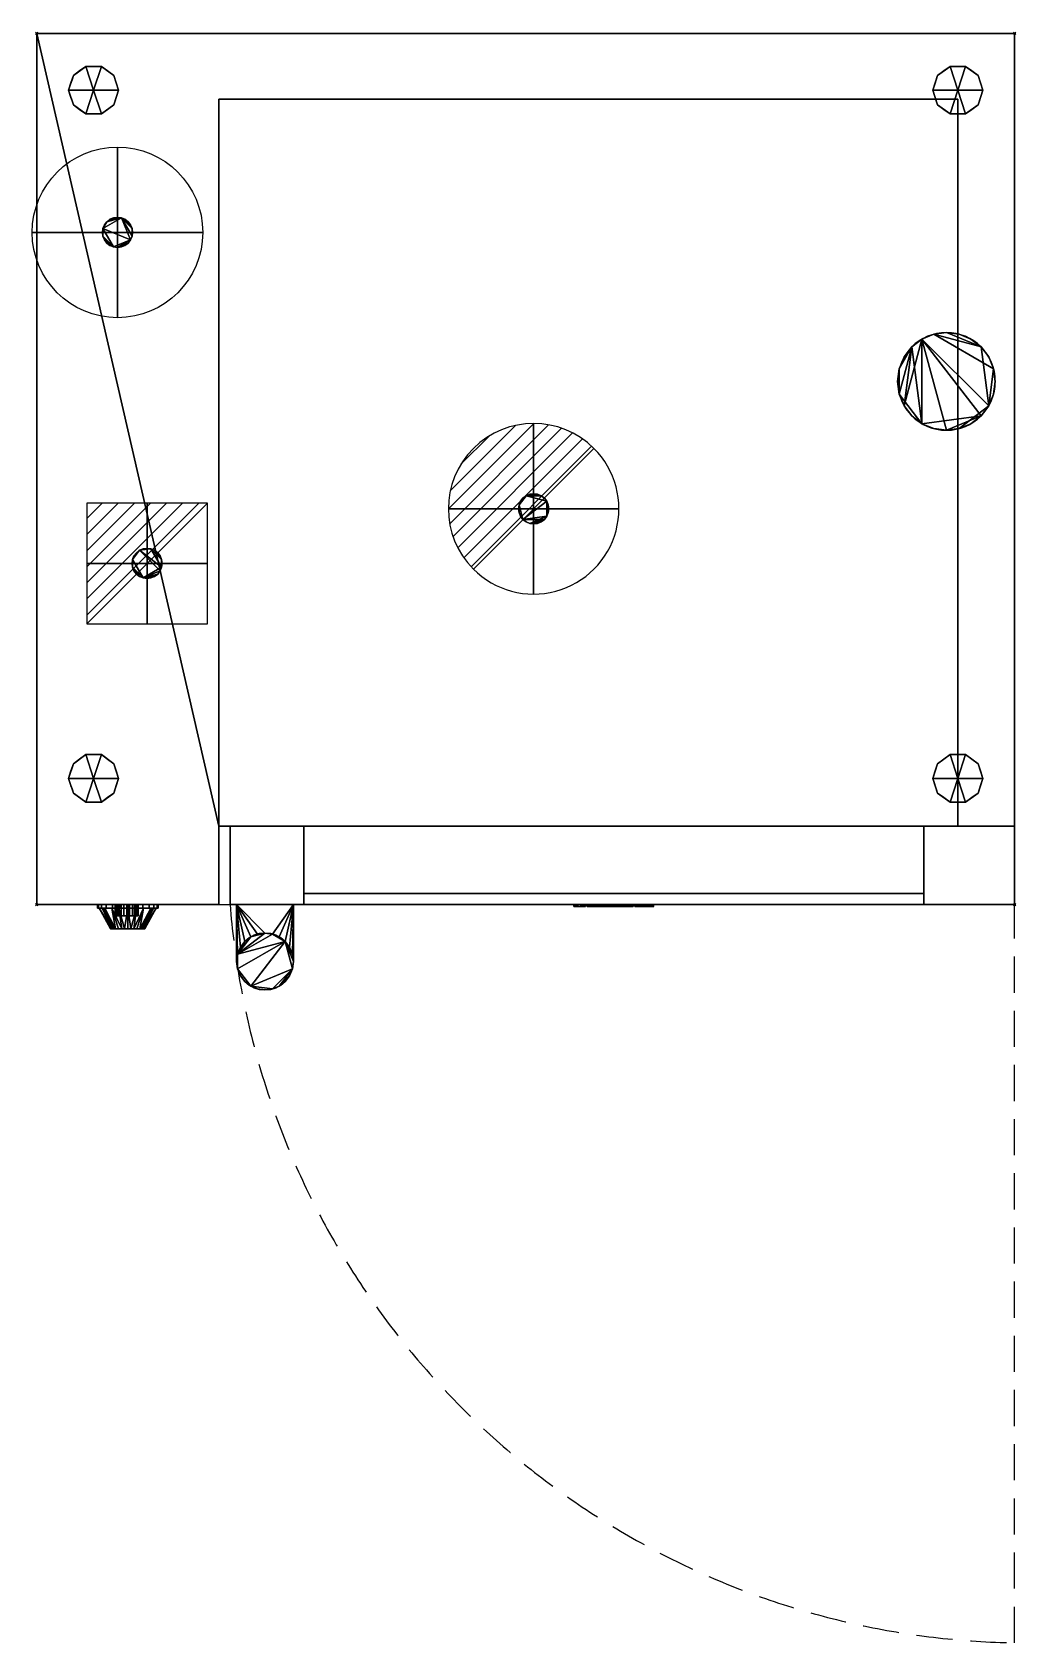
# Model space of a CAD drawing. Extents: x -4 to 861, y -1415 to 1.
import ezdxf

# ---------------------------------------------------------------- set-up
doc = ezdxf.new("R2010")
doc.units = 0
doc.header["$PDMODE"] = 35
doc.linetypes.add('NASCOSTA', pattern=[9.525, 6.35, -3.175])
for name, color, linetype in [('IQ_200_2D', 1, 'Continuous'), ('IQ_200_3D', 1, 'Continuous'), ('IQ_204_2D', 7, 'Continuous'), ('IQ_BLACK_3D', 250, 'Continuous'), ('IQ_BLUE_3D', 5, 'Continuous'), ('IQ_CON_COLDWATER_INT', 7, 'Continuous'), ('IQ_CON_DRAIN_INT', 7, 'Continuous'), ('IQ_CON_ELECTRICITY_INT', 7, 'Continuous'), ('IQ_GLASS_3D', 142, 'Continuous'), ('IQ_GRAY_3D', 8, 'Continuous'), ('IQ_INS_3D', 3, 'Continuous'), ('IQ_WHITE_3D', 7, 'Continuous')]:
    doc.layers.add(name, color=color, linetype=linetype)

# ---------------------------------------------------------------- blocks, each defined once
blk = doc.blocks.new('*X0')
at = {"color": 0}
for p, q in [((313.99, 2209.04), (321.51, 2216.55)), ((314.11, 2207.74), (322.8, 2216.44)), ((314.16, 2210.62), (319.93, 2216.39)), ((314.4, 2206.62), (323.93, 2216.15)), ((314.82, 2205.62), (324.92, 2215.72)), ((315.1, 2212.98), (317.57, 2215.44)), ((315.35, 2204.74), (325.8, 2215.19)), ((315.99, 2203.96), (326.58, 2214.56))]:
    blk.add_line(p, q, dxfattribs=at)
blk = doc.blocks.new('drain')
blk.add_line((-2.121, -2.121), (2.121, 2.121))
at = {"extrusion": (-1, 0, 0)}
blk.add_line((0, 2.121, -2.121), (0, -2.121, 2.121), dxfattribs=at)
at = {"extrusion": (0, -1, 0)}
blk.add_line((-2.121, 0, -2.121), (2.121, 0, 2.121), dxfattribs=at)
for start, end in [(45, 225), (225, 45)]:
    blk.add_arc((0, 0), 3, start, end)
at = {"extrusion": (-1, 0, 0)}
for start, end in [(45, 225), (225, 45)]:
    blk.add_arc((0, 0), 3, start, end, dxfattribs=at)
at = {"extrusion": (0, -1, 0)}
for start, end in [(45, 225), (225, 45)]:
    blk.add_arc((0, 0), 3, start, end, dxfattribs=at)
at = {"xscale": 0.4000000000000909, "yscale": 0.4000000000000909, "zscale": 0.4000000000000909}
blk.add_blockref('*X0', (-128.597, -883.621), dxfattribs=at)
at = {"extrusion": (-1, 0, 0), "xscale": 0.3999999999999773, "yscale": 0.3999999999999773, "zscale": 0.3999999999999773}
blk.add_blockref('*X0', (-128.597, -883.621), dxfattribs=at)
at = {"extrusion": (0, -1, 0), "xscale": 0.4000000000000909, "yscale": 0.4000000000000909, "zscale": 0.4000000000000909}
blk.add_blockref('*X0', (-128.597, -883.621), dxfattribs=at)
blk = doc.blocks.new('*X3')
at = {"color": 0}
for p, q in [((286.774344, 2204.447934), (296.618251, 2214.291842)), ((286.774344, 2205.862148), (295.204037, 2214.291842)), ((286.774344, 2207.276361), (293.789824, 2214.291842)), ((286.774344, 2208.690575), (292.37561, 2214.291842)), ((286.774344, 2210.104788), (290.961397, 2214.291842)), ((286.774344, 2211.519002), (289.547183, 2214.291842)), ((286.774344, 2212.933216), (288.13297, 2214.291842))]:
    blk.add_line(p, q, dxfattribs=at)
blk = doc.blocks.new('ELECTRICITY')
for p, q in [((2.121, 2.121), (-2.121, 2.121)), ((-2.121, 2.121), (-2.121, -2.121)), ((-2.121, -2.121), (2.121, 2.121)), ((2.121, -2.121), (2.121, 2.121)), ((-2.121, -2.121), (2.121, -2.121))]:
    blk.add_line(p, q)
at = {"extrusion": (-1, 0, 0)}
for p, q in [((0, -2.121, 2.121), (0, 2.121, 2.121)), ((0, 2.121, -2.121), (0, -2.121, -2.121)), ((0, 2.121, 2.121), (0, 2.121, -2.121)), ((0, 2.121, -2.121), (0, -2.121, 2.121)), ((0, -2.121, -2.121), (0, -2.121, 2.121))]:
    blk.add_line(p, q, dxfattribs=at)
at = {"extrusion": (0, -1, 0)}
for p, q in [((2.121, 0, 2.121), (-2.121, 0, 2.121)), ((-2.121, 0, -2.121), (2.121, 0, -2.121)), ((-2.121, 0, 2.121), (-2.121, 0, -2.121)), ((-2.121, 0, -2.121), (2.121, 0, 2.121)), ((2.121, 0, -2.121), (2.121, 0, 2.121))]:
    blk.add_line(p, q, dxfattribs=at)
at = {"xscale": 0.4000000000000909, "yscale": 0.4000000000000909, "zscale": 0.4000000000000909}
blk.add_blockref('*X3', (-116.831, -883.595), dxfattribs=at)
at = {"extrusion": (-1, 0, 0), "xscale": 0.3999999999999773, "yscale": 0.3999999999999773, "zscale": 0.3999999999999773}
blk.add_blockref('*X3', (-116.831, -883.595), dxfattribs=at)
at = {"extrusion": (0, -1, 0), "xscale": 0.4000000000000909, "yscale": 0.4000000000000909, "zscale": 0.4000000000000909}
blk.add_blockref('*X3', (-116.831, -883.595), dxfattribs=at)
blk = doc.blocks.new('A$C0DDC558E')
blk.add_circle((0, 0), 3)
at = {"extrusion": (-1, 0, 0)}
blk.add_circle((0, 0), 3, dxfattribs=at)
at = {"extrusion": (0, 1, 0)}
blk.add_circle((0, 0), 3, dxfattribs=at)

msp = doc.modelspace()

# ---------------------------------------------------------------- linework, layer by layer
at = {"layer": 'IQ_200_2D', "transparency": 33554687}
for p, q in [((0, -766), (0, 0)), ((0, 0), (860, 0)), ((860, 0), (860, -766)), ((0, -766), (860, -766))]:
    msp.add_line(p, q, dxfattribs=at)
at = {"layer": 'IQ_204_2D', "transparency": 33554687}
for p, q in [((160, -697), (860, -697)), ((160, -697), (160, -766)), ((53.3, -769), (53.3, -766)), ((53.3, -769), (106.7, -769)), ((65, -787.4), (55, -769)), ((95, -787.4), (105, -769)), ((106.7, -769), (106.7, -766)), ((175.7, -766), (175.7, -816)), ((225.7, -816), (225.7, -766)), ((65, -787.4), (95, -787.4))]:
    msp.add_line(p, q, dxfattribs=at)
at = {"layer": 'IQ_204_2D', "linetype": 'NASCOSTA', "ltscale": 5, "transparency": 33554687}
msp.add_line((860, -1415), (860, -766), dxfattribs=at)
at = {"layer": 'IQ_204_2D', "transparency": 33554687}
for centre, radius, start, end in [((800, -306), 43, 0, 180), ((800, -306), 43, 180, 0), ((200.7, -816), 25, 0, 180), ((200.7, -816), 25, 180, 0)]:
    msp.add_arc(centre, radius, start, end, dxfattribs=at)
at = {"layer": 'IQ_204_2D', "linetype": 'NASCOSTA', "ltscale": 5, "transparency": 33554687}
msp.add_arc((872.3, -710.6), 704.5, 184.5078, 268.9999, dxfattribs=at)
at = {"layer": 'IQ_INS_3D'}
for p in [(0, 0), (860, 0), (0, -766), (860, -766)]:
    msp.add_point(p, dxfattribs=at)

# ---------------------------------------------------------------- block references
at = {"layer": 'IQ_CON_COLDWATER_INT', "transparency": 33554687, "xscale": 25, "yscale": 25, "zscale": 25}
msp.add_blockref('A$C0DDC558E', (71, -175), dxfattribs=at)
at = {"layer": 'IQ_CON_DRAIN_INT', "xscale": 25, "yscale": 25, "zscale": 25}
msp.add_blockref('drain', (437, -418), dxfattribs=at)
at = {"layer": 'IQ_CON_ELECTRICITY_INT', "xscale": 25, "yscale": 25, "zscale": 25}
msp.add_blockref('ELECTRICITY', (97, -466), dxfattribs=at)

# ---------------------------------------------------------------- meshes
at = {"layer": 'IQ_200_3D', "transparency": 33554687}
mesh = msp.add_polyface(dxfattribs=at)
corners = [(860, 0, 108), (860, -697, 108), (160, -697, 108), (160, -766, 108), (0, -766, 108), (0, 0, 108)]
mesh.append_faces([[corners[k] for k in face] for face in [(0, 1, 2, 5)]], dxfattribs={"vtx2": -1})
mesh.append_faces([[corners[k] for k in face] for face in [(2, 3, 4, 5)]], dxfattribs={"vtx3": -1})
mesh = msp.add_polyface(dxfattribs=at)
corners = [(860, 0, 633), (0, 0, 633), (0, -766, 633), (160, -766, 633), (160, -697, 633), (860, -697, 633)]
mesh.append_faces([[corners[k] for k in face] for face in [(2, 3, 4, 1)]], dxfattribs={"vtx2": -1})
mesh.append_faces([[corners[k] for k in face] for face in [(4, 5, 0, 1)]], dxfattribs={"vtx3": -1})
mesh = msp.add_polyface(dxfattribs=at)
corners = [(0, 0, 108), (0, 0, 633), (860, 0, 633), (860, 0, 108)]
mesh.append_faces([[corners[k] for k in face] for face in [(0, 1, 2, 3)]])
mesh = msp.add_polyface(dxfattribs=at)
corners = [(0, -766, 108), (0, -766, 633), (0, 0, 633), (0, 0, 108)]
mesh.append_faces([[corners[k] for k in face] for face in [(0, 1, 2, 3)]])
mesh = msp.add_polyface(dxfattribs=at)
corners = [(860, 0, 108), (860, 0, 633), (860, -697, 633), (860, -697, 108)]
mesh.append_faces([[corners[k] for k in face] for face in [(0, 1, 2, 3)]])
mesh = msp.add_polyface(dxfattribs=at)
corners = [(50, -50, 108), (72, -50, 108), (67.8, -37.1, 108), (56.8, -29.1, 108), (43.2, -29.1, 108), (32.2, -37.1, 108), (28, -50, 108)]
mesh.append_faces([[corners[k] for k in face] for face in [(0, 4, 5, 6)]], dxfattribs={"vtx0": -1})
mesh.append_faces([[corners[k] for k in face] for face in [(0, 3, 4)]], dxfattribs={"vtx0": -1, "vtx2": -1})
mesh.append_faces([[corners[k] for k in face] for face in [(0, 1, 2, 3)]], dxfattribs={"vtx3": -1})
mesh = msp.add_polyface(dxfattribs=at)
corners = [(28, -50, 108), (32.2, -37.1, 108), (43.2, -29.1, 108), (56.8, -29.1, 108), (67.8, -37.1, 108), (72, -50, 108), (72, -50, 0), (67.8, -37.1, 0), (56.8, -29.1, 0), (43.2, -29.1, 0), (32.2, -37.1, 0), (28, -50, 0), (62.3, -33.1, 108), (62.3, -33.1, 0), (69.9, -43.5, 0), (69.9, -43.5, 108), (50, -29.1, 108), (50, -29.1, 0), (37.7, -33.1, 0), (37.7, -33.1, 108), (29.8, -44.6, 0), (30.1, -43.5, 108), (31, -40.8, 0)]
mesh.append_faces([[corners[k] for k in face] for face in [(22, 1, 10), (1, 22, 21)]], dxfattribs={"vtx0": -1, "vtx1": -1})
mesh.append_faces([[corners[k] for k in face] for face in [(20, 0, 21)]], dxfattribs={"vtx0": -1, "vtx2": -1})
mesh.append_faces([[corners[k] for k in face] for face in [(22, 20, 21)]], dxfattribs={"vtx1": -1, "vtx2": -1})
mesh.append_faces([[corners[k] for k in face] for face in [(2, 16, 17, 9), (13, 8, 3, 12), (4, 15, 14, 7), (7, 13, 12, 4), (9, 18, 19, 2), (16, 3, 8, 17), (1, 19, 18, 10)]], dxfattribs={"vtx1": -1, "vtx3": -1})
mesh.append_faces([[corners[k] for k in face] for face in [(5, 6, 14, 15), (20, 11, 0)]], dxfattribs={"vtx2": -1})
mesh = msp.add_polyface(dxfattribs=at)
corners = [(28, -50, 0), (32.2, -37.1, 0), (43.2, -29.1, 0), (56.8, -29.1, 0), (67.8, -37.1, 0), (72, -50, 0), (50, -50, 0)]
mesh.append_faces([[corners[k] for k in face] for face in [(1, 2, 6, 0)]], dxfattribs={"vtx1": -1})
mesh.append_faces([[corners[k] for k in face] for face in [(2, 3, 6)]], dxfattribs={"vtx1": -1, "vtx2": -1})
mesh.append_faces([[corners[k] for k in face] for face in [(4, 5, 6, 3)]], dxfattribs={"vtx2": -1})
mesh = msp.add_polyface(dxfattribs=at)
corners = [(810, -50, 108), (832, -50, 108), (827.8, -37.1, 108), (816.8, -29.1, 108), (803.2, -29.1, 108), (792.2, -37.1, 108), (788, -50, 108)]
mesh.append_faces([[corners[k] for k in face] for face in [(0, 4, 5, 6)]], dxfattribs={"vtx0": -1})
mesh.append_faces([[corners[k] for k in face] for face in [(0, 3, 4)]], dxfattribs={"vtx0": -1, "vtx2": -1})
mesh.append_faces([[corners[k] for k in face] for face in [(0, 1, 2, 3)]], dxfattribs={"vtx3": -1})
mesh = msp.add_polyface(dxfattribs=at)
corners = [(788, -50, 108), (792.2, -37.1, 108), (803.2, -29.1, 108), (816.8, -29.1, 108), (827.8, -37.1, 108), (832, -50, 108), (832, -50, 0), (827.8, -37.1, 0), (816.8, -29.1, 0), (803.2, -29.1, 0), (792.2, -37.1, 0), (788, -50, 0), (822.3, -33.1, 108), (822.3, -33.1, 0), (829.9, -43.5, 0), (829.9, -43.5, 108), (810, -29.1, 108), (810, -29.1, 0), (797.7, -33.1, 0), (797.7, -33.1, 108), (789.8, -44.6, 0), (790.1, -43.5, 108), (791, -40.8, 0)]
mesh.append_faces([[corners[k] for k in face] for face in [(22, 1, 10), (1, 22, 21)]], dxfattribs={"vtx0": -1, "vtx1": -1})
mesh.append_faces([[corners[k] for k in face] for face in [(20, 0, 21)]], dxfattribs={"vtx0": -1, "vtx2": -1})
mesh.append_faces([[corners[k] for k in face] for face in [(22, 20, 21)]], dxfattribs={"vtx1": -1, "vtx2": -1})
mesh.append_faces([[corners[k] for k in face] for face in [(2, 16, 17, 9), (13, 8, 3, 12), (4, 15, 14, 7), (7, 13, 12, 4), (9, 18, 19, 2), (16, 3, 8, 17), (1, 19, 18, 10)]], dxfattribs={"vtx1": -1, "vtx3": -1})
mesh.append_faces([[corners[k] for k in face] for face in [(5, 6, 14, 15), (20, 11, 0)]], dxfattribs={"vtx2": -1})
mesh = msp.add_polyface(dxfattribs=at)
corners = [(788, -50, 0), (792.2, -37.1, 0), (803.2, -29.1, 0), (816.8, -29.1, 0), (827.8, -37.1, 0), (832, -50, 0), (810, -50, 0)]
mesh.append_faces([[corners[k] for k in face] for face in [(1, 2, 6, 0)]], dxfattribs={"vtx1": -1})
mesh.append_faces([[corners[k] for k in face] for face in [(2, 3, 6)]], dxfattribs={"vtx1": -1, "vtx2": -1})
mesh.append_faces([[corners[k] for k in face] for face in [(4, 5, 6, 3)]], dxfattribs={"vtx2": -1})
mesh = msp.add_polyface(dxfattribs=at)
corners = [(50, -50, 108), (28, -50, 108), (32.2, -62.9, 108), (43.2, -70.9, 108), (56.8, -70.9, 108), (67.8, -62.9, 108), (72, -50, 108)]
mesh.append_faces([[corners[k] for k in face] for face in [(0, 4, 5, 6)]], dxfattribs={"vtx0": -1})
mesh.append_faces([[corners[k] for k in face] for face in [(4, 0, 3)]], dxfattribs={"vtx0": -1, "vtx1": -1})
mesh.append_faces([[corners[k] for k in face] for face in [(0, 1, 2, 3)]], dxfattribs={"vtx3": -1})
mesh = msp.add_polyface(dxfattribs=at)
corners = [(72, -50, 108), (67.8, -62.9, 108), (56.8, -70.9, 108), (43.2, -70.9, 108), (32.2, -62.9, 108), (28, -50, 108), (28, -50, 0), (32.2, -62.9, 0), (43.2, -70.9, 0), (56.8, -70.9, 0), (67.8, -62.9, 0), (72, -50, 0), (29.8, -55.4, 108), (30.1, -56.5, 0), (37.7, -66.9, 0), (37.7, -66.9, 108), (50, -70.9, 108), (50, -70.9, 0), (62.3, -66.9, 0), (62.3, -66.9, 108), (70.2, -55.4, 0), (69.9, -56.5, 108), (31, -59.2, 108), (69, -59.2, 0)]
mesh.append_faces([[corners[k] for k in face] for face in [(6, 12, 5)]], dxfattribs={"vtx0": -1})
mesh.append_faces([[corners[k] for k in face] for face in [(23, 1, 10), (22, 7, 4), (7, 22, 13), (1, 23, 21)]], dxfattribs={"vtx0": -1, "vtx1": -1})
mesh.append_faces([[corners[k] for k in face] for face in [(12, 6, 13), (20, 0, 21)]], dxfattribs={"vtx0": -1, "vtx2": -1})
mesh.append_faces([[corners[k] for k in face] for face in [(22, 12, 13), (23, 20, 21)]], dxfattribs={"vtx1": -1, "vtx2": -1})
mesh.append_faces([[corners[k] for k in face] for face in [(15, 4, 7, 14), (3, 15, 14, 8), (17, 9, 2, 16), (19, 2, 9, 18), (18, 10, 1, 19), (16, 3, 8, 17)]], dxfattribs={"vtx1": -1, "vtx3": -1})
mesh.append_faces([[corners[k] for k in face] for face in [(20, 11, 0)]], dxfattribs={"vtx2": -1})
mesh = msp.add_polyface(dxfattribs=at)
corners = [(72, -50, 0), (67.8, -62.9, 0), (56.8, -70.9, 0), (43.2, -70.9, 0), (32.2, -62.9, 0), (28, -50, 0), (50, -50, 0)]
mesh.append_faces([[corners[k] for k in face] for face in [(3, 6, 2)]], dxfattribs={"vtx0": -1, "vtx1": -1})
mesh.append_faces([[corners[k] for k in face] for face in [(1, 2, 6, 0)]], dxfattribs={"vtx1": -1})
mesh.append_faces([[corners[k] for k in face] for face in [(4, 5, 6, 3)]], dxfattribs={"vtx2": -1})
mesh = msp.add_polyface(dxfattribs=at)
corners = [(810, -50, 108), (788, -50, 108), (792.2, -62.9, 108), (803.2, -70.9, 108), (816.8, -70.9, 108), (827.8, -62.9, 108), (832, -50, 108)]
mesh.append_faces([[corners[k] for k in face] for face in [(0, 4, 5, 6)]], dxfattribs={"vtx0": -1})
mesh.append_faces([[corners[k] for k in face] for face in [(4, 0, 3)]], dxfattribs={"vtx0": -1, "vtx1": -1})
mesh.append_faces([[corners[k] for k in face] for face in [(0, 1, 2, 3)]], dxfattribs={"vtx3": -1})
mesh = msp.add_polyface(dxfattribs=at)
corners = [(832, -50, 108), (827.8, -62.9, 108), (816.8, -70.9, 108), (803.2, -70.9, 108), (792.2, -62.9, 108), (788, -50, 108), (788, -50, 0), (792.2, -62.9, 0), (803.2, -70.9, 0), (816.8, -70.9, 0), (827.8, -62.9, 0), (832, -50, 0), (789.8, -55.4, 108), (790.1, -56.5, 0), (797.7, -66.9, 0), (797.7, -66.9, 108), (810, -70.9, 108), (810, -70.9, 0), (822.3, -66.9, 0), (822.3, -66.9, 108), (830.2, -55.4, 0), (829.9, -56.5, 108), (791, -59.2, 108), (829, -59.2, 0)]
mesh.append_faces([[corners[k] for k in face] for face in [(6, 12, 5)]], dxfattribs={"vtx0": -1})
mesh.append_faces([[corners[k] for k in face] for face in [(23, 1, 10), (22, 7, 4), (7, 22, 13), (1, 23, 21)]], dxfattribs={"vtx0": -1, "vtx1": -1})
mesh.append_faces([[corners[k] for k in face] for face in [(12, 6, 13), (20, 0, 21)]], dxfattribs={"vtx0": -1, "vtx2": -1})
mesh.append_faces([[corners[k] for k in face] for face in [(22, 12, 13), (23, 20, 21)]], dxfattribs={"vtx1": -1, "vtx2": -1})
mesh.append_faces([[corners[k] for k in face] for face in [(15, 4, 7, 14), (3, 15, 14, 8), (17, 9, 2, 16), (19, 2, 9, 18), (18, 10, 1, 19), (16, 3, 8, 17)]], dxfattribs={"vtx1": -1, "vtx3": -1})
mesh.append_faces([[corners[k] for k in face] for face in [(20, 11, 0)]], dxfattribs={"vtx2": -1})
mesh = msp.add_polyface(dxfattribs=at)
corners = [(832, -50, 0), (827.8, -62.9, 0), (816.8, -70.9, 0), (803.2, -70.9, 0), (792.2, -62.9, 0), (788, -50, 0), (810, -50, 0)]
mesh.append_faces([[corners[k] for k in face] for face in [(3, 6, 2)]], dxfattribs={"vtx0": -1, "vtx1": -1})
mesh.append_faces([[corners[k] for k in face] for face in [(1, 2, 6, 0)]], dxfattribs={"vtx1": -1})
mesh.append_faces([[corners[k] for k in face] for face in [(4, 5, 6, 3)]], dxfattribs={"vtx2": -1})
mesh = msp.add_polyface(dxfattribs=at)
corners = [(160, -766, 108), (160, -697, 108), (160, -697, 120), (160, -58, 120), (160, -58, 611.8), (160, -697, 611.8), (160, -697, 633), (160, -766, 633)]
mesh.append_faces([[corners[k] for k in face] for face in [(3, 4, 5, 2)]], dxfattribs={"vtx2": -1})
mesh.append_faces([[corners[k] for k in face] for face in [(0, 1, 2, 5)]], dxfattribs={"vtx2": -1, "vtx3": -1})
mesh.append_faces([[corners[k] for k in face] for face in [(5, 6, 7, 0)]], dxfattribs={"vtx3": -1})
mesh = msp.add_polyface(dxfattribs=at)
corners = [(160, -58, 611.8), (160, -58, 120), (810, -58, 120), (810, -58, 611.8)]
mesh.append_faces([[corners[k] for k in face] for face in [(0, 1, 2, 3)]])
mesh = msp.add_polyface(dxfattribs=at)
corners = [(160, -58, 120), (160, -697, 120), (810, -697, 120), (810, -58, 120)]
mesh.append_faces([[corners[k] for k in face] for face in [(0, 1, 2, 3)]])
mesh = msp.add_polyface(dxfattribs=at)
corners = [(810, -58, 611.8), (810, -697, 611.8), (160, -697, 611.8), (160, -58, 611.8)]
mesh.append_faces([[corners[k] for k in face] for face in [(0, 1, 2, 3)]])
mesh = msp.add_polyface(dxfattribs=at)
corners = [(810, -58, 120), (810, -697, 120), (810, -697, 611.8), (810, -58, 611.8)]
mesh.append_faces([[corners[k] for k in face] for face in [(0, 1, 2, 3)]])
mesh = msp.add_polyface(dxfattribs=at)
corners = [(71, -161.8, 633), (74.4, -162.2, 633), (77.6, -163.5, 633), (80.4, -165.6, 633), (82.5, -168.4, 633), (83.8, -171.6, 633), (84.2, -175, 633), (83.8, -178.4, 633), (82.5, -181.6, 633), (80.4, -184.4, 633), (77.6, -186.5, 633), (74.4, -187.8, 633), (71, -188.2, 633), (67.6, -187.8, 633), (64.4, -186.5, 633), (61.6, -184.4, 633), (59.5, -181.6, 633), (58.2, -178.4, 633), (57.8, -175, 633), (58.2, -171.6, 633), (59.5, -168.4, 633), (61.6, -165.6, 633), (64.4, -163.5, 633), (67.6, -162.2, 633)]
mesh.append_faces([[corners[k] for k in face] for face in [(11, 9, 10), (16, 13, 14, 15), (19, 17, 18)]], dxfattribs={"vtx0": -1})
mesh.append_faces([[corners[k] for k in face] for face in [(2, 5, 1)]], dxfattribs={"vtx0": -1, "vtx1": -1})
mesh.append_faces([[corners[k] for k in face] for face in [(17, 19, 13, 16)]], dxfattribs={"vtx0": -1, "vtx1": -1, "vtx2": -1})
mesh.append_faces([[corners[k] for k in face] for face in [(12, 8, 9, 11), (21, 0, 1)]], dxfattribs={"vtx0": -1, "vtx2": -1})
mesh.append_faces([[corners[k] for k in face] for face in [(1, 7, 8, 19), (8, 12, 13, 19)]], dxfattribs={"vtx0": -1, "vtx2": -1, "vtx3": -1})
mesh.append_faces([[corners[k] for k in face] for face in [(4, 5, 2, 3)]], dxfattribs={"vtx1": -1})
mesh.append_faces([[corners[k] for k in face] for face in [(22, 23, 0, 21)]], dxfattribs={"vtx2": -1})
mesh.append_faces([[corners[k] for k in face] for face in [(5, 6, 7, 1), (19, 20, 21, 1)]], dxfattribs={"vtx2": -1, "vtx3": -1})
mesh = msp.add_polyface(dxfattribs=at)
corners = [(71, -161.8, 638), (67.6, -162.2, 638), (64.4, -163.5, 638), (61.6, -165.6, 638), (59.5, -168.4, 638), (58.2, -171.6, 638), (57.8, -175, 638), (58.2, -178.4, 638), (59.5, -181.6, 638), (61.6, -184.4, 638), (64.4, -186.5, 638), (67.6, -187.8, 638), (71, -188.2, 638), (74.4, -187.8, 638), (77.6, -186.5, 638), (80.4, -184.4, 638), (82.5, -181.6, 638), (83.8, -178.4, 638), (84.2, -175, 638), (83.8, -171.6, 638), (82.5, -168.4, 638), (80.4, -165.6, 638), (77.6, -163.5, 638), (74.4, -162.2, 638)]
mesh.append_faces([[corners[k] for k in face] for face in [(10, 8, 9), (5, 3, 4), (15, 12, 13, 14), (22, 20, 21)]], dxfattribs={"vtx0": -1})
mesh.append_faces([[corners[k] for k in face] for face in [(5, 11, 16, 23)]], dxfattribs={"vtx0": -1, "vtx1": -1, "vtx2": -1, "vtx3": -1})
mesh.append_faces([[corners[k] for k in face] for face in [(11, 7, 8, 10), (12, 15, 16, 11)]], dxfattribs={"vtx0": -1, "vtx2": -1})
mesh.append_faces([[corners[k] for k in face] for face in [(23, 16, 17, 19)]], dxfattribs={"vtx0": -1, "vtx2": -1, "vtx3": -1})
mesh.append_faces([[corners[k] for k in face] for face in [(23, 0, 3, 5)]], dxfattribs={"vtx1": -1, "vtx2": -1, "vtx3": -1})
mesh.append_faces([[corners[k] for k in face] for face in [(22, 23, 19, 20)]], dxfattribs={"vtx1": -1, "vtx3": -1})
mesh.append_faces([[corners[k] for k in face] for face in [(17, 18, 19)]], dxfattribs={"vtx2": -1})
mesh.append_faces([[corners[k] for k in face] for face in [(5, 6, 7, 11)]], dxfattribs={"vtx2": -1, "vtx3": -1})
mesh.append_faces([[corners[k] for k in face] for face in [(0, 1, 2, 3)]], dxfattribs={"vtx3": -1})
mesh = msp.add_polyface(dxfattribs=at)
corners = [(71, -161.8, 633), (67.6, -162.2, 633), (64.4, -163.5, 633), (61.6, -165.6, 633), (59.5, -168.4, 633), (58.2, -171.6, 633), (57.8, -175, 633), (58.2, -178.4, 633), (59.5, -181.6, 633), (61.6, -184.4, 633), (64.4, -186.5, 633), (67.6, -187.8, 633), (71, -188.2, 633), (71, -188.2, 638), (67.6, -187.8, 638), (64.4, -186.5, 638), (61.6, -184.4, 638), (59.5, -181.6, 638), (58.2, -178.4, 638), (57.8, -175, 638), (58.2, -171.6, 638), (59.5, -168.4, 638), (61.6, -165.6, 638), (64.4, -163.5, 638), (67.6, -162.2, 638), (71, -161.8, 638)]
mesh.append_faces([[corners[k] for k in face] for face in [(13, 14, 11, 12), (0, 1, 24, 25)]], dxfattribs={"vtx1": -1})
mesh.append_faces([[corners[k] for k in face] for face in [(14, 15, 10, 11), (16, 17, 8, 9), (15, 16, 9, 10), (17, 18, 7, 8), (6, 7, 18, 19), (19, 20, 5, 6), (20, 21, 4, 5), (22, 23, 2, 3), (21, 22, 3, 4), (23, 24, 1, 2)]], dxfattribs={"vtx1": -1, "vtx3": -1})
mesh = msp.add_polyface(dxfattribs=at)
corners = [(71, -188.2, 633), (74.4, -187.8, 633), (77.6, -186.5, 633), (80.4, -184.4, 633), (82.5, -181.6, 633), (83.8, -178.4, 633), (84.2, -175, 633), (83.8, -171.6, 633), (82.5, -168.4, 633), (80.4, -165.6, 633), (77.6, -163.5, 633), (74.4, -162.2, 633), (71, -161.8, 633), (71, -161.8, 638), (74.4, -162.2, 638), (77.6, -163.5, 638), (80.4, -165.6, 638), (82.5, -168.4, 638), (83.8, -171.6, 638), (84.2, -175, 638), (83.8, -178.4, 638), (82.5, -181.6, 638), (80.4, -184.4, 638), (77.6, -186.5, 638), (74.4, -187.8, 638), (71, -188.2, 638)]
mesh.append_faces([[corners[k] for k in face] for face in [(13, 14, 11, 12), (0, 1, 24, 25)]], dxfattribs={"vtx1": -1})
mesh.append_faces([[corners[k] for k in face] for face in [(14, 15, 10, 11), (16, 17, 8, 9), (15, 16, 9, 10), (17, 18, 7, 8), (6, 7, 18, 19), (19, 20, 5, 6), (20, 21, 4, 5), (22, 23, 2, 3), (21, 22, 3, 4), (23, 24, 1, 2)]], dxfattribs={"vtx1": -1, "vtx3": -1})
mesh = msp.add_polyface(dxfattribs=at)
corners = [(843, -306, 653), (841.5, -294.9, 653), (837.2, -284.5, 653), (830.4, -275.6, 653), (821.5, -268.8, 653), (811.1, -264.5, 653), (800, -263, 653), (788.9, -264.5, 653), (778.5, -268.8, 653), (769.6, -275.6, 653), (762.8, -284.5, 653), (758.5, -294.9, 653), (757, -306, 653), (758.5, -317.1, 653), (762.8, -327.5, 653), (769.6, -336.4, 653), (778.5, -343.2, 653), (788.9, -347.5, 653), (800, -349, 653), (811.1, -347.5, 653), (821.5, -343.2, 653), (830.4, -336.4, 653), (837.2, -327.5, 653), (841.5, -317.1, 653)]
mesh.append_faces([[corners[k] for k in face] for face in [(16, 13, 14, 15)]], dxfattribs={"vtx0": -1})
mesh.append_faces([[corners[k] for k in face] for face in [(11, 13, 9, 10)]], dxfattribs={"vtx0": -1, "vtx1": -1})
mesh.append_faces([[corners[k] for k in face] for face in [(13, 16, 9)]], dxfattribs={"vtx0": -1, "vtx1": -1, "vtx2": -1})
mesh.append_faces([[corners[k] for k in face] for face in [(3, 6, 7), (8, 21, 22)]], dxfattribs={"vtx0": -1, "vtx2": -1})
mesh.append_faces([[corners[k] for k in face] for face in [(21, 8, 9, 16)]], dxfattribs={"vtx0": -1, "vtx2": -1, "vtx3": -1})
mesh.append_faces([[corners[k] for k in face] for face in [(22, 1, 2, 3)]], dxfattribs={"vtx0": -1, "vtx3": -1})
mesh.append_faces([[corners[k] for k in face] for face in [(12, 13, 11)]], dxfattribs={"vtx1": -1})
mesh.append_faces([[corners[k] for k in face] for face in [(7, 8, 22, 3)]], dxfattribs={"vtx1": -1, "vtx2": -1, "vtx3": -1})
mesh.append_faces([[corners[k] for k in face] for face in [(4, 5, 6, 3), (19, 20, 21, 18)]], dxfattribs={"vtx2": -1})
mesh.append_faces([[corners[k] for k in face] for face in [(16, 17, 18, 21)]], dxfattribs={"vtx2": -1, "vtx3": -1})
mesh.append_faces([[corners[k] for k in face] for face in [(22, 23, 0, 1)]], dxfattribs={"vtx3": -1})
mesh = msp.add_polyface(dxfattribs=at)
corners = [(843, -306, 633), (841.5, -317.1, 633), (837.2, -327.5, 633), (830.4, -336.4, 633), (821.5, -343.2, 633), (811.1, -347.5, 633), (800, -349, 633), (788.9, -347.5, 633), (778.5, -343.2, 633), (769.6, -336.4, 633), (762.8, -327.5, 633), (758.5, -317.1, 633), (757, -306, 633), (758.5, -294.9, 633), (762.8, -284.5, 633), (769.6, -275.6, 633), (778.5, -268.8, 633), (788.9, -264.5, 633), (800, -263, 633), (811.1, -264.5, 633), (821.5, -268.8, 633), (830.4, -275.6, 633), (837.2, -284.5, 633), (841.5, -294.9, 633)]
mesh.append_faces([[corners[k] for k in face] for face in [(15, 13, 14), (13, 11, 12)]], dxfattribs={"vtx0": -1})
mesh.append_faces([[corners[k] for k in face] for face in [(10, 16, 8, 9)]], dxfattribs={"vtx0": -1, "vtx1": -1})
mesh.append_faces([[corners[k] for k in face] for face in [(6, 16, 2, 5)]], dxfattribs={"vtx0": -1, "vtx1": -1, "vtx2": -1})
mesh.append_faces([[corners[k] for k in face] for face in [(10, 15, 16)]], dxfattribs={"vtx0": -1, "vtx2": -1})
mesh.append_faces([[corners[k] for k in face] for face in [(15, 10, 11, 13), (2, 16, 17, 23)]], dxfattribs={"vtx0": -1, "vtx2": -1, "vtx3": -1})
mesh.append_faces([[corners[k] for k in face] for face in [(17, 18, 21)]], dxfattribs={"vtx1": -1, "vtx2": -1})
mesh.append_faces([[corners[k] for k in face] for face in [(0, 1, 2, 23)]], dxfattribs={"vtx2": -1})
mesh.append_faces([[corners[k] for k in face] for face in [(6, 7, 8, 16), (21, 22, 23, 17)]], dxfattribs={"vtx2": -1, "vtx3": -1})
mesh.append_faces([[corners[k] for k in face] for face in [(2, 3, 4, 5), (18, 19, 20, 21)]], dxfattribs={"vtx3": -1})
mesh = msp.add_polyface(dxfattribs=at)
corners = [(757, -306, 653), (758.5, -294.9, 653), (762.8, -284.5, 653), (769.6, -275.6, 653), (778.5, -268.8, 653), (788.9, -264.5, 653), (800, -263, 653), (811.1, -264.5, 653), (821.5, -268.8, 653), (830.4, -275.6, 653), (837.2, -284.5, 653), (841.5, -294.9, 653), (843, -306, 653), (843, -306, 633), (841.5, -294.9, 633), (837.2, -284.5, 633), (830.4, -275.6, 633), (821.5, -268.8, 633), (811.1, -264.5, 633), (800, -263, 633), (788.9, -264.5, 633), (778.5, -268.8, 633), (769.6, -275.6, 633), (762.8, -284.5, 633), (758.5, -294.9, 633), (757, -306, 633)]
mesh.append_faces([[corners[k] for k in face] for face in [(13, 14, 11, 12), (0, 1, 24, 25)]], dxfattribs={"vtx1": -1})
mesh.append_faces([[corners[k] for k in face] for face in [(14, 15, 10, 11), (16, 17, 8, 9), (15, 16, 9, 10), (17, 18, 7, 8), (6, 7, 18, 19), (19, 20, 5, 6), (20, 21, 4, 5), (22, 23, 2, 3), (21, 22, 3, 4), (23, 24, 1, 2)]], dxfattribs={"vtx1": -1, "vtx3": -1})
mesh = msp.add_polyface(dxfattribs=at)
corners = [(843, -306, 653), (841.5, -317.1, 653), (837.2, -327.5, 653), (830.4, -336.4, 653), (821.5, -343.2, 653), (811.1, -347.5, 653), (800, -349, 653), (788.9, -347.5, 653), (778.5, -343.2, 653), (769.6, -336.4, 653), (762.8, -327.5, 653), (758.5, -317.1, 653), (757, -306, 653), (757, -306, 633), (758.5, -317.1, 633), (762.8, -327.5, 633), (769.6, -336.4, 633), (778.5, -343.2, 633), (788.9, -347.5, 633), (800, -349, 633), (811.1, -347.5, 633), (821.5, -343.2, 633), (830.4, -336.4, 633), (837.2, -327.5, 633), (841.5, -317.1, 633), (843, -306, 633)]
mesh.append_faces([[corners[k] for k in face] for face in [(13, 14, 11, 12)]], dxfattribs={"vtx1": -1})
mesh.append_faces([[corners[k] for k in face] for face in [(14, 15, 10, 11), (16, 17, 8, 9), (15, 16, 9, 10), (17, 18, 7, 8), (6, 7, 18, 19), (19, 20, 5, 6), (20, 21, 4, 5), (22, 23, 2, 3), (21, 22, 3, 4), (23, 24, 1, 2)]], dxfattribs={"vtx1": -1, "vtx3": -1})
mesh.append_faces([[corners[k] for k in face] for face in [(25, 0, 1, 24)]], dxfattribs={"vtx2": -1})
mesh = msp.add_polyface(dxfattribs=at)
corners = [(437, -404.8, 633), (440.4, -405.2, 633), (443.6, -406.5, 633), (446.4, -408.6, 633), (448.5, -411.4, 633), (449.8, -414.6, 633), (450.2, -418, 633), (449.8, -421.4, 633), (448.5, -424.6, 633), (446.4, -427.4, 633), (443.6, -429.5, 633), (440.4, -430.8, 633), (437, -431.2, 633), (433.6, -430.8, 633), (430.4, -429.5, 633), (427.6, -427.4, 633), (425.5, -424.6, 633), (424.2, -421.4, 633), (423.8, -418, 633), (424.2, -414.6, 633), (425.5, -411.4, 633), (427.6, -408.6, 633), (430.4, -406.5, 633), (433.6, -405.2, 633)]
mesh.append_faces([[corners[k] for k in face] for face in [(8, 4, 7), (17, 19, 15, 16)]], dxfattribs={"vtx0": -1, "vtx1": -1})
mesh.append_faces([[corners[k] for k in face] for face in [(22, 4, 15, 19)]], dxfattribs={"vtx0": -1, "vtx1": -1, "vtx2": -1, "vtx3": -1})
mesh.append_faces([[corners[k] for k in face] for face in [(9, 12, 13)]], dxfattribs={"vtx0": -1, "vtx2": -1})
mesh.append_faces([[corners[k] for k in face] for face in [(18, 19, 17)]], dxfattribs={"vtx1": -1})
mesh.append_faces([[corners[k] for k in face] for face in [(22, 23, 2)]], dxfattribs={"vtx1": -1, "vtx2": -1})
mesh.append_faces([[corners[k] for k in face] for face in [(8, 9, 15, 4)]], dxfattribs={"vtx1": -1, "vtx2": -1, "vtx3": -1})
mesh.append_faces([[corners[k] for k in face] for face in [(10, 11, 12, 9), (0, 1, 2, 23), (20, 21, 22, 19)]], dxfattribs={"vtx2": -1})
mesh.append_faces([[corners[k] for k in face] for face in [(2, 3, 4, 22), (13, 14, 15, 9)]], dxfattribs={"vtx2": -1, "vtx3": -1})
mesh.append_faces([[corners[k] for k in face] for face in [(4, 5, 6, 7)]], dxfattribs={"vtx3": -1})
mesh = msp.add_polyface(dxfattribs=at)
corners = [(437, -404.8, 638), (433.6, -405.2, 638), (430.4, -406.5, 638), (427.6, -408.6, 638), (425.5, -411.4, 638), (424.2, -414.6, 638), (423.8, -418, 638), (424.2, -421.4, 638), (425.5, -424.6, 638), (427.6, -427.4, 638), (430.4, -429.5, 638), (433.6, -430.8, 638), (437, -431.2, 638), (440.4, -430.8, 638), (443.6, -429.5, 638), (446.4, -427.4, 638), (448.5, -424.6, 638), (449.8, -421.4, 638), (450.2, -418, 638), (449.8, -414.6, 638), (448.5, -411.4, 638), (446.4, -408.6, 638), (443.6, -406.5, 638), (440.4, -405.2, 638)]
mesh.append_faces([[corners[k] for k in face] for face in [(9, 7, 8)]], dxfattribs={"vtx0": -1})
mesh.append_faces([[corners[k] for k in face] for face in [(9, 20, 2, 5)]], dxfattribs={"vtx0": -1, "vtx1": -1, "vtx2": -1, "vtx3": -1})
mesh.append_faces([[corners[k] for k in face] for face in [(20, 9, 16, 17)]], dxfattribs={"vtx0": -1, "vtx1": -1, "vtx3": -1})
mesh.append_faces([[corners[k] for k in face] for face in [(22, 0, 1, 2)]], dxfattribs={"vtx0": -1, "vtx3": -1})
mesh.append_faces([[corners[k] for k in face] for face in [(23, 0, 22)]], dxfattribs={"vtx1": -1})
mesh.append_faces([[corners[k] for k in face] for face in [(15, 16, 11, 12)]], dxfattribs={"vtx1": -1, "vtx3": -1})
mesh.append_faces([[corners[k] for k in face] for face in [(18, 19, 20, 17)]], dxfattribs={"vtx2": -1})
mesh.append_faces([[corners[k] for k in face] for face in [(5, 6, 7, 9), (9, 10, 11, 16), (20, 21, 22, 2)]], dxfattribs={"vtx2": -1, "vtx3": -1})
mesh.append_faces([[corners[k] for k in face] for face in [(2, 3, 4, 5), (12, 13, 14, 15)]], dxfattribs={"vtx3": -1})
mesh = msp.add_polyface(dxfattribs=at)
corners = [(437, -404.8, 633), (433.6, -405.2, 633), (430.4, -406.5, 633), (427.6, -408.6, 633), (425.5, -411.4, 633), (424.2, -414.6, 633), (423.8, -418, 633), (424.2, -421.4, 633), (425.5, -424.6, 633), (427.6, -427.4, 633), (430.4, -429.5, 633), (433.6, -430.8, 633), (437, -431.2, 633), (437, -431.2, 638), (433.6, -430.8, 638), (430.4, -429.5, 638), (427.6, -427.4, 638), (425.5, -424.6, 638), (424.2, -421.4, 638), (423.8, -418, 638), (424.2, -414.6, 638), (425.5, -411.4, 638), (427.6, -408.6, 638), (430.4, -406.5, 638), (433.6, -405.2, 638), (437, -404.8, 638)]
mesh.append_faces([[corners[k] for k in face] for face in [(13, 14, 11, 12), (0, 1, 24, 25)]], dxfattribs={"vtx1": -1})
mesh.append_faces([[corners[k] for k in face] for face in [(14, 15, 10, 11), (16, 17, 8, 9), (15, 16, 9, 10), (17, 18, 7, 8), (6, 7, 18, 19), (19, 20, 5, 6), (20, 21, 4, 5), (22, 23, 2, 3), (21, 22, 3, 4), (23, 24, 1, 2)]], dxfattribs={"vtx1": -1, "vtx3": -1})
mesh = msp.add_polyface(dxfattribs=at)
corners = [(437, -431.2, 633), (440.4, -430.8, 633), (443.6, -429.5, 633), (446.4, -427.4, 633), (448.5, -424.6, 633), (449.8, -421.4, 633), (450.2, -418, 633), (449.8, -414.6, 633), (448.5, -411.4, 633), (446.4, -408.6, 633), (443.6, -406.5, 633), (440.4, -405.2, 633), (437, -404.8, 633), (437, -404.8, 638), (440.4, -405.2, 638), (443.6, -406.5, 638), (446.4, -408.6, 638), (448.5, -411.4, 638), (449.8, -414.6, 638), (450.2, -418, 638), (449.8, -421.4, 638), (448.5, -424.6, 638), (446.4, -427.4, 638), (443.6, -429.5, 638), (440.4, -430.8, 638), (437, -431.2, 638)]
mesh.append_faces([[corners[k] for k in face] for face in [(13, 14, 11, 12), (0, 1, 24, 25)]], dxfattribs={"vtx1": -1})
mesh.append_faces([[corners[k] for k in face] for face in [(14, 15, 10, 11), (16, 17, 8, 9), (15, 16, 9, 10), (17, 18, 7, 8), (6, 7, 18, 19), (19, 20, 5, 6), (20, 21, 4, 5), (22, 23, 2, 3), (21, 22, 3, 4), (23, 24, 1, 2)]], dxfattribs={"vtx1": -1, "vtx3": -1})
mesh = msp.add_polyface(dxfattribs=at)
corners = [(97, -452.8, 633), (100.4, -453.2, 633), (103.6, -454.5, 633), (106.4, -456.6, 633), (108.5, -459.4, 633), (109.8, -462.6, 633), (110.2, -466, 633), (109.8, -469.4, 633), (108.5, -472.6, 633), (106.4, -475.4, 633), (103.6, -477.5, 633), (100.4, -478.8, 633), (97, -479.2, 633), (93.6, -478.8, 633), (90.4, -477.5, 633), (87.6, -475.4, 633), (85.5, -472.6, 633), (84.2, -469.4, 633), (83.8, -466, 633), (84.2, -462.6, 633), (85.5, -459.4, 633), (87.6, -456.6, 633), (90.4, -454.5, 633), (93.6, -453.2, 633)]
mesh.append_faces([[corners[k] for k in face] for face in [(19, 17, 18)]], dxfattribs={"vtx0": -1})
mesh.append_faces([[corners[k] for k in face] for face in [(2, 5, 1), (13, 9, 12)]], dxfattribs={"vtx0": -1, "vtx1": -1})
mesh.append_faces([[corners[k] for k in face] for face in [(7, 22, 1, 5), (19, 22, 7, 13)]], dxfattribs={"vtx0": -1, "vtx1": -1, "vtx2": -1, "vtx3": -1})
mesh.append_faces([[corners[k] for k in face] for face in [(11, 12, 9, 10), (4, 5, 2, 3)]], dxfattribs={"vtx1": -1})
mesh.append_faces([[corners[k] for k in face] for face in [(8, 9, 13, 7)]], dxfattribs={"vtx1": -1, "vtx2": -1})
mesh.append_faces([[corners[k] for k in face] for face in [(13, 14, 17, 19)]], dxfattribs={"vtx1": -1, "vtx2": -1, "vtx3": -1})
mesh.append_faces([[corners[k] for k in face] for face in [(5, 6, 7), (20, 21, 22, 19)]], dxfattribs={"vtx2": -1})
mesh.append_faces([[corners[k] for k in face] for face in [(14, 15, 16, 17), (22, 23, 0, 1)]], dxfattribs={"vtx3": -1})
mesh = msp.add_polyface(dxfattribs=at)
corners = [(97, -452.8, 638), (93.6, -453.2, 638), (90.4, -454.5, 638), (87.6, -456.6, 638), (85.5, -459.4, 638), (84.2, -462.6, 638), (83.8, -466, 638), (84.2, -469.4, 638), (85.5, -472.6, 638), (87.6, -475.4, 638), (90.4, -477.5, 638), (93.6, -478.8, 638), (97, -479.2, 638), (100.4, -478.8, 638), (103.6, -477.5, 638), (106.4, -475.4, 638), (108.5, -472.6, 638), (109.8, -469.4, 638), (110.2, -466, 638), (109.8, -462.6, 638), (108.5, -459.4, 638), (106.4, -456.6, 638), (103.6, -454.5, 638), (100.4, -453.2, 638)]
mesh.append_faces([[corners[k] for k in face] for face in [(10, 8, 9), (15, 12, 13, 14), (22, 20, 21)]], dxfattribs={"vtx0": -1})
mesh.append_faces([[corners[k] for k in face] for face in [(19, 23, 17, 18)]], dxfattribs={"vtx0": -1, "vtx1": -1})
mesh.append_faces([[corners[k] for k in face] for face in [(16, 2, 5, 11)]], dxfattribs={"vtx0": -1, "vtx1": -1, "vtx2": -1, "vtx3": -1})
mesh.append_faces([[corners[k] for k in face] for face in [(2, 16, 17, 23)]], dxfattribs={"vtx0": -1, "vtx2": -1, "vtx3": -1})
mesh.append_faces([[corners[k] for k in face] for face in [(7, 8, 10, 11), (15, 16, 11, 12), (22, 23, 19, 20)]], dxfattribs={"vtx1": -1, "vtx3": -1})
mesh.append_faces([[corners[k] for k in face] for face in [(0, 1, 2, 23)]], dxfattribs={"vtx2": -1})
mesh.append_faces([[corners[k] for k in face] for face in [(5, 6, 7, 11)]], dxfattribs={"vtx2": -1, "vtx3": -1})
mesh.append_faces([[corners[k] for k in face] for face in [(2, 3, 4, 5)]], dxfattribs={"vtx3": -1})
mesh = msp.add_polyface(dxfattribs=at)
corners = [(97, -452.8, 633), (93.6, -453.2, 633), (90.4, -454.5, 633), (87.6, -456.6, 633), (85.5, -459.4, 633), (84.2, -462.6, 633), (83.8, -466, 633), (84.2, -469.4, 633), (85.5, -472.6, 633), (87.6, -475.4, 633), (90.4, -477.5, 633), (93.6, -478.8, 633), (97, -479.2, 633), (97, -479.2, 638), (93.6, -478.8, 638), (90.4, -477.5, 638), (87.6, -475.4, 638), (85.5, -472.6, 638), (84.2, -469.4, 638), (83.8, -466, 638), (84.2, -462.6, 638), (85.5, -459.4, 638), (87.6, -456.6, 638), (90.4, -454.5, 638), (93.6, -453.2, 638), (97, -452.8, 638)]
mesh.append_faces([[corners[k] for k in face] for face in [(13, 14, 11, 12), (0, 1, 24, 25)]], dxfattribs={"vtx1": -1})
mesh.append_faces([[corners[k] for k in face] for face in [(14, 15, 10, 11), (16, 17, 8, 9), (15, 16, 9, 10), (17, 18, 7, 8), (6, 7, 18, 19), (19, 20, 5, 6), (20, 21, 4, 5), (22, 23, 2, 3), (21, 22, 3, 4), (23, 24, 1, 2)]], dxfattribs={"vtx1": -1, "vtx3": -1})
mesh = msp.add_polyface(dxfattribs=at)
corners = [(97, -479.2, 633), (100.4, -478.8, 633), (103.6, -477.5, 633), (106.4, -475.4, 633), (108.5, -472.6, 633), (109.8, -469.4, 633), (110.2, -466, 633), (109.8, -462.6, 633), (108.5, -459.4, 633), (106.4, -456.6, 633), (103.6, -454.5, 633), (100.4, -453.2, 633), (97, -452.8, 633), (97, -452.8, 638), (100.4, -453.2, 638), (103.6, -454.5, 638), (106.4, -456.6, 638), (108.5, -459.4, 638), (109.8, -462.6, 638), (110.2, -466, 638), (109.8, -469.4, 638), (108.5, -472.6, 638), (106.4, -475.4, 638), (103.6, -477.5, 638), (100.4, -478.8, 638), (97, -479.2, 638)]
mesh.append_faces([[corners[k] for k in face] for face in [(13, 14, 11, 12), (0, 1, 24, 25)]], dxfattribs={"vtx1": -1})
mesh.append_faces([[corners[k] for k in face] for face in [(14, 15, 10, 11), (16, 17, 8, 9), (15, 16, 9, 10), (17, 18, 7, 8), (6, 7, 18, 19), (19, 20, 5, 6), (20, 21, 4, 5), (22, 23, 2, 3), (21, 22, 3, 4), (23, 24, 1, 2)]], dxfattribs={"vtx1": -1, "vtx3": -1})
mesh = msp.add_polyface(dxfattribs=at)
corners = [(50, -655, 108), (72, -655, 108), (67.8, -642.1, 108), (56.8, -634.1, 108), (43.2, -634.1, 108), (32.2, -642.1, 108), (28, -655, 108)]
mesh.append_faces([[corners[k] for k in face] for face in [(0, 4, 5, 6)]], dxfattribs={"vtx0": -1})
mesh.append_faces([[corners[k] for k in face] for face in [(0, 3, 4)]], dxfattribs={"vtx0": -1, "vtx2": -1})
mesh.append_faces([[corners[k] for k in face] for face in [(0, 1, 2, 3)]], dxfattribs={"vtx3": -1})
mesh = msp.add_polyface(dxfattribs=at)
corners = [(28, -655, 108), (32.2, -642.1, 108), (43.2, -634.1, 108), (56.8, -634.1, 108), (67.8, -642.1, 108), (72, -655, 108), (72, -655, 0), (67.8, -642.1, 0), (56.8, -634.1, 0), (43.2, -634.1, 0), (32.2, -642.1, 0), (28, -655, 0), (62.3, -638.1, 108), (62.3, -638.1, 0), (69.9, -648.5, 0), (69.9, -648.5, 108), (50, -634.1, 108), (50, -634.1, 0), (37.7, -638.1, 0), (37.7, -638.1, 108), (29.8, -649.6, 0), (30.1, -648.5, 108), (31, -645.8, 0)]
mesh.append_faces([[corners[k] for k in face] for face in [(22, 1, 10), (1, 22, 21)]], dxfattribs={"vtx0": -1, "vtx1": -1})
mesh.append_faces([[corners[k] for k in face] for face in [(20, 0, 21)]], dxfattribs={"vtx0": -1, "vtx2": -1})
mesh.append_faces([[corners[k] for k in face] for face in [(22, 20, 21)]], dxfattribs={"vtx1": -1, "vtx2": -1})
mesh.append_faces([[corners[k] for k in face] for face in [(2, 16, 17, 9), (13, 8, 3, 12), (4, 15, 14, 7), (7, 13, 12, 4), (9, 18, 19, 2), (16, 3, 8, 17), (1, 19, 18, 10)]], dxfattribs={"vtx1": -1, "vtx3": -1})
mesh.append_faces([[corners[k] for k in face] for face in [(5, 6, 14, 15), (20, 11, 0)]], dxfattribs={"vtx2": -1})
mesh = msp.add_polyface(dxfattribs=at)
corners = [(28, -655, 0), (32.2, -642.1, 0), (43.2, -634.1, 0), (56.8, -634.1, 0), (67.8, -642.1, 0), (72, -655, 0), (50, -655, 0)]
mesh.append_faces([[corners[k] for k in face] for face in [(1, 2, 6, 0)]], dxfattribs={"vtx1": -1})
mesh.append_faces([[corners[k] for k in face] for face in [(2, 3, 6)]], dxfattribs={"vtx1": -1, "vtx2": -1})
mesh.append_faces([[corners[k] for k in face] for face in [(4, 5, 6, 3)]], dxfattribs={"vtx2": -1})
mesh = msp.add_polyface(dxfattribs=at)
corners = [(810, -655, 108), (832, -655, 108), (827.8, -642.1, 108), (816.8, -634.1, 108), (803.2, -634.1, 108), (792.2, -642.1, 108), (788, -655, 108)]
mesh.append_faces([[corners[k] for k in face] for face in [(0, 4, 5, 6)]], dxfattribs={"vtx0": -1})
mesh.append_faces([[corners[k] for k in face] for face in [(0, 3, 4)]], dxfattribs={"vtx0": -1, "vtx2": -1})
mesh.append_faces([[corners[k] for k in face] for face in [(0, 1, 2, 3)]], dxfattribs={"vtx3": -1})
mesh = msp.add_polyface(dxfattribs=at)
corners = [(788, -655, 108), (792.2, -642.1, 108), (803.2, -634.1, 108), (816.8, -634.1, 108), (827.8, -642.1, 108), (832, -655, 108), (832, -655, 0), (827.8, -642.1, 0), (816.8, -634.1, 0), (803.2, -634.1, 0), (792.2, -642.1, 0), (788, -655, 0), (822.3, -638.1, 108), (822.3, -638.1, 0), (829.9, -648.5, 0), (829.9, -648.5, 108), (810, -634.1, 108), (810, -634.1, 0), (797.7, -638.1, 0), (797.7, -638.1, 108), (789.8, -649.6, 0), (790.1, -648.5, 108), (791, -645.8, 0)]
mesh.append_faces([[corners[k] for k in face] for face in [(22, 1, 10), (1, 22, 21)]], dxfattribs={"vtx0": -1, "vtx1": -1})
mesh.append_faces([[corners[k] for k in face] for face in [(20, 0, 21)]], dxfattribs={"vtx0": -1, "vtx2": -1})
mesh.append_faces([[corners[k] for k in face] for face in [(22, 20, 21)]], dxfattribs={"vtx1": -1, "vtx2": -1})
mesh.append_faces([[corners[k] for k in face] for face in [(2, 16, 17, 9), (13, 8, 3, 12), (4, 15, 14, 7), (7, 13, 12, 4), (9, 18, 19, 2), (16, 3, 8, 17), (1, 19, 18, 10)]], dxfattribs={"vtx1": -1, "vtx3": -1})
mesh.append_faces([[corners[k] for k in face] for face in [(5, 6, 14, 15), (20, 11, 0)]], dxfattribs={"vtx2": -1})
mesh = msp.add_polyface(dxfattribs=at)
corners = [(788, -655, 0), (792.2, -642.1, 0), (803.2, -634.1, 0), (816.8, -634.1, 0), (827.8, -642.1, 0), (832, -655, 0), (810, -655, 0)]
mesh.append_faces([[corners[k] for k in face] for face in [(1, 2, 6, 0)]], dxfattribs={"vtx1": -1})
mesh.append_faces([[corners[k] for k in face] for face in [(2, 3, 6)]], dxfattribs={"vtx1": -1, "vtx2": -1})
mesh.append_faces([[corners[k] for k in face] for face in [(4, 5, 6, 3)]], dxfattribs={"vtx2": -1})
mesh = msp.add_polyface(dxfattribs=at)
corners = [(50, -655, 108), (28, -655, 108), (32.2, -667.9, 108), (43.2, -675.9, 108), (56.8, -675.9, 108), (67.8, -667.9, 108), (72, -655, 108)]
mesh.append_faces([[corners[k] for k in face] for face in [(0, 4, 5, 6)]], dxfattribs={"vtx0": -1})
mesh.append_faces([[corners[k] for k in face] for face in [(4, 0, 3)]], dxfattribs={"vtx0": -1, "vtx1": -1})
mesh.append_faces([[corners[k] for k in face] for face in [(0, 1, 2, 3)]], dxfattribs={"vtx3": -1})
mesh = msp.add_polyface(dxfattribs=at)
corners = [(72, -655, 108), (67.8, -667.9, 108), (56.8, -675.9, 108), (43.2, -675.9, 108), (32.2, -667.9, 108), (28, -655, 108), (28, -655, 0), (32.2, -667.9, 0), (43.2, -675.9, 0), (56.8, -675.9, 0), (67.8, -667.9, 0), (72, -655, 0), (29.8, -660.4, 108), (30.1, -661.5, 0), (37.7, -671.9, 0), (37.7, -671.9, 108), (50, -675.9, 108), (50, -675.9, 0), (62.3, -671.9, 0), (62.3, -671.9, 108), (70.2, -660.4, 0), (69.9, -661.5, 108), (31, -664.2, 108), (69, -664.2, 0)]
mesh.append_faces([[corners[k] for k in face] for face in [(6, 12, 5)]], dxfattribs={"vtx0": -1})
mesh.append_faces([[corners[k] for k in face] for face in [(23, 1, 10), (22, 7, 4), (7, 22, 13), (1, 23, 21)]], dxfattribs={"vtx0": -1, "vtx1": -1})
mesh.append_faces([[corners[k] for k in face] for face in [(12, 6, 13), (20, 0, 21)]], dxfattribs={"vtx0": -1, "vtx2": -1})
mesh.append_faces([[corners[k] for k in face] for face in [(22, 12, 13), (23, 20, 21)]], dxfattribs={"vtx1": -1, "vtx2": -1})
mesh.append_faces([[corners[k] for k in face] for face in [(15, 4, 7, 14), (3, 15, 14, 8), (17, 9, 2, 16), (19, 2, 9, 18), (18, 10, 1, 19), (16, 3, 8, 17)]], dxfattribs={"vtx1": -1, "vtx3": -1})
mesh.append_faces([[corners[k] for k in face] for face in [(20, 11, 0)]], dxfattribs={"vtx2": -1})
mesh = msp.add_polyface(dxfattribs=at)
corners = [(72, -655, 0), (67.8, -667.9, 0), (56.8, -675.9, 0), (43.2, -675.9, 0), (32.2, -667.9, 0), (28, -655, 0), (50, -655, 0)]
mesh.append_faces([[corners[k] for k in face] for face in [(3, 6, 2)]], dxfattribs={"vtx0": -1, "vtx1": -1})
mesh.append_faces([[corners[k] for k in face] for face in [(1, 2, 6, 0)]], dxfattribs={"vtx1": -1})
mesh.append_faces([[corners[k] for k in face] for face in [(4, 5, 6, 3)]], dxfattribs={"vtx2": -1})
mesh = msp.add_polyface(dxfattribs=at)
corners = [(810, -655, 108), (788, -655, 108), (792.2, -667.9, 108), (803.2, -675.9, 108), (816.8, -675.9, 108), (827.8, -667.9, 108), (832, -655, 108)]
mesh.append_faces([[corners[k] for k in face] for face in [(0, 4, 5, 6)]], dxfattribs={"vtx0": -1})
mesh.append_faces([[corners[k] for k in face] for face in [(4, 0, 3)]], dxfattribs={"vtx0": -1, "vtx1": -1})
mesh.append_faces([[corners[k] for k in face] for face in [(0, 1, 2, 3)]], dxfattribs={"vtx3": -1})
mesh = msp.add_polyface(dxfattribs=at)
corners = [(832, -655, 108), (827.8, -667.9, 108), (816.8, -675.9, 108), (803.2, -675.9, 108), (792.2, -667.9, 108), (788, -655, 108), (788, -655, 0), (792.2, -667.9, 0), (803.2, -675.9, 0), (816.8, -675.9, 0), (827.8, -667.9, 0), (832, -655, 0), (789.8, -660.4, 108), (790.1, -661.5, 0), (797.7, -671.9, 0), (797.7, -671.9, 108), (810, -675.9, 108), (810, -675.9, 0), (822.3, -671.9, 0), (822.3, -671.9, 108), (830.2, -660.4, 0), (829.9, -661.5, 108), (791, -664.2, 108), (829, -664.2, 0)]
mesh.append_faces([[corners[k] for k in face] for face in [(6, 12, 5)]], dxfattribs={"vtx0": -1})
mesh.append_faces([[corners[k] for k in face] for face in [(23, 1, 10), (22, 7, 4), (7, 22, 13), (1, 23, 21)]], dxfattribs={"vtx0": -1, "vtx1": -1})
mesh.append_faces([[corners[k] for k in face] for face in [(12, 6, 13), (20, 0, 21)]], dxfattribs={"vtx0": -1, "vtx2": -1})
mesh.append_faces([[corners[k] for k in face] for face in [(22, 12, 13), (23, 20, 21)]], dxfattribs={"vtx1": -1, "vtx2": -1})
mesh.append_faces([[corners[k] for k in face] for face in [(15, 4, 7, 14), (3, 15, 14, 8), (17, 9, 2, 16), (19, 2, 9, 18), (18, 10, 1, 19), (16, 3, 8, 17)]], dxfattribs={"vtx1": -1, "vtx3": -1})
mesh.append_faces([[corners[k] for k in face] for face in [(20, 11, 0)]], dxfattribs={"vtx2": -1})
mesh = msp.add_polyface(dxfattribs=at)
corners = [(832, -655, 0), (827.8, -667.9, 0), (816.8, -675.9, 0), (803.2, -675.9, 0), (792.2, -667.9, 0), (788, -655, 0), (810, -655, 0)]
mesh.append_faces([[corners[k] for k in face] for face in [(3, 6, 2)]], dxfattribs={"vtx0": -1, "vtx1": -1})
mesh.append_faces([[corners[k] for k in face] for face in [(1, 2, 6, 0)]], dxfattribs={"vtx1": -1})
mesh.append_faces([[corners[k] for k in face] for face in [(4, 5, 6, 3)]], dxfattribs={"vtx2": -1})
mesh = msp.add_polyface(dxfattribs=at)
corners = [(160, -697, 108), (860, -697, 108), (860, -697, 633), (160, -697, 633), (160, -697, 611.8), (810, -697, 611.8), (810, -697, 120), (160, -697, 120)]
mesh.append_faces([[corners[k] for k in face] for face in [(1, 2, 5, 6)]], dxfattribs={"vtx1": -1, "vtx3": -1})
mesh.append_faces([[corners[k] for k in face] for face in [(3, 4, 5, 2)]], dxfattribs={"vtx2": -1})
mesh.append_faces([[corners[k] for k in face] for face in [(6, 7, 0, 1)]], dxfattribs={"vtx3": -1})
mesh = msp.add_polyface(dxfattribs=at)
corners = [(860, -697, 633), (860, -697, 108), (170, -697, 108), (170, -697, 633), (235, -697, 113), (780, -697, 113), (780, -697, 628), (235, -697, 628)]
mesh.append_faces([[corners[k] for k in face] for face in [(3, 7, 4, 2), (5, 1, 2, 4)]], dxfattribs={"vtx0": -1, "vtx2": -1})
mesh.append_faces([[corners[k] for k in face] for face in [(3, 0, 6, 7), (5, 6, 0, 1)]], dxfattribs={"vtx1": -1, "vtx3": -1})
mesh = msp.add_polyface(dxfattribs=at)
corners = [(170, -697, 633), (170, -766, 633), (860, -766, 633), (860, -697, 633)]
mesh.append_faces([[corners[k] for k in face] for face in [(0, 1, 2, 3)]])
mesh = msp.add_polyface(dxfattribs=at)
corners = [(170, -697, 108), (170, -766, 108), (170, -766, 633), (170, -697, 633)]
mesh.append_faces([[corners[k] for k in face] for face in [(0, 1, 2, 3)]])
mesh = msp.add_polyface(dxfattribs=at)
corners = [(860, -697, 108), (860, -766, 108), (170, -766, 108), (170, -697, 108)]
mesh.append_faces([[corners[k] for k in face] for face in [(0, 1, 2, 3)]])
mesh = msp.add_polyface(dxfattribs=at)
corners = [(235, -697, 628), (235, -766, 628), (235, -766, 113), (235, -697, 113)]
mesh.append_faces([[corners[k] for k in face] for face in [(0, 1, 2, 3)]])
mesh = msp.add_polyface(dxfattribs=at)
corners = [(235, -697, 113), (235, -766, 113), (780, -766, 113), (780, -697, 113)]
mesh.append_faces([[corners[k] for k in face] for face in [(0, 1, 2, 3)]])
mesh = msp.add_polyface(dxfattribs=at)
corners = [(780, -697, 628), (780, -766, 628), (235, -766, 628), (235, -697, 628)]
mesh.append_faces([[corners[k] for k in face] for face in [(0, 1, 2, 3)]])
mesh = msp.add_polyface(dxfattribs=at)
corners = [(780, -697, 113), (780, -766, 113), (780, -766, 628), (780, -697, 628)]
mesh.append_faces([[corners[k] for k in face] for face in [(0, 1, 2, 3)]])
mesh = msp.add_polyface(dxfattribs=at)
corners = [(860, -697, 633), (860, -766, 633), (860, -766, 108), (860, -697, 108)]
mesh.append_faces([[corners[k] for k in face] for face in [(0, 1, 2, 3)]])
mesh = msp.add_polyface(dxfattribs=at)
corners = [(780, -756.3, 113), (780, -766, 113), (235, -766, 113), (235, -756.3, 113)]
mesh.append_faces([[corners[k] for k in face] for face in [(0, 1, 2, 3)]])
mesh = msp.add_polyface(dxfattribs=at)
corners = [(235, -756.3, 113), (235, -766, 113), (235, -766, 628), (235, -756.3, 628)]
mesh.append_faces([[corners[k] for k in face] for face in [(0, 1, 2, 3)]])
mesh = msp.add_polyface(dxfattribs=at)
corners = [(235, -756.3, 628), (235, -766, 628), (780, -766, 628), (780, -756.3, 628)]
mesh.append_faces([[corners[k] for k in face] for face in [(0, 1, 2, 3)]])
mesh = msp.add_polyface(dxfattribs=at)
corners = [(780, -756.3, 628), (780, -766, 628), (780, -766, 113), (780, -756.3, 113)]
mesh.append_faces([[corners[k] for k in face] for face in [(0, 1, 2, 3)]])
mesh = msp.add_polyface(dxfattribs=at)
corners = [(160, -766, 633), (0, -766, 633), (0, -766, 108), (160, -766, 108), (145, -766, 628), (145, -766, 583), (145, -766, 158), (145, -766, 113), (15, -766, 113), (15, -766, 158), (15, -766, 583), (15, -766, 628)]
mesh.append_faces([[corners[k] for k in face] for face in [(1, 11, 4, 0), (2, 8, 9, 1)]], dxfattribs={"vtx0": -1, "vtx2": -1})
mesh.append_faces([[corners[k] for k in face] for face in [(0, 4, 5, 6)]], dxfattribs={"vtx0": -1, "vtx3": -1})
mesh.append_faces([[corners[k] for k in face] for face in [(10, 11, 1, 9)]], dxfattribs={"vtx1": -1, "vtx2": -1})
mesh.append_faces([[corners[k] for k in face] for face in [(7, 8, 2, 3), (6, 7, 3, 0)]], dxfattribs={"vtx1": -1, "vtx3": -1})
mesh = msp.add_polyface(dxfattribs=at)
corners = [(860, -766, 633), (170, -766, 633), (170, -766, 108), (860, -766, 108), (235, -766, 113), (235, -766, 628), (780, -766, 628), (780, -766, 113)]
mesh.append_faces([[corners[k] for k in face] for face in [(2, 4, 5, 1), (6, 0, 1, 5)]], dxfattribs={"vtx0": -1, "vtx2": -1})
mesh.append_faces([[corners[k] for k in face] for face in [(2, 3, 7, 4), (6, 7, 3, 0)]], dxfattribs={"vtx1": -1, "vtx3": -1})
mesh = msp.add_polyface(dxfattribs=at)
corners = [(175.7, -766, 430), (175.7, -816, 430), (176.6, -809.5, 430), (179.1, -803.5, 430), (183, -798.3, 430), (188.2, -794.3, 430), (194.2, -791.9, 430), (200.7, -791, 430), (207.2, -791.9, 430), (213.2, -794.3, 430), (218.4, -798.3, 430), (222.4, -803.5, 430), (224.8, -809.5, 430), (225.7, -816, 430), (225.7, -766, 430)]
mesh.append_faces([[corners[k] for k in face] for face in [(5, 0, 4), (3, 0, 2)]], dxfattribs={"vtx0": -1, "vtx1": -1})
mesh.append_faces([[corners[k] for k in face] for face in [(0, 5, 6), (0, 6, 7), (14, 9, 10)]], dxfattribs={"vtx0": -1, "vtx2": -1})
mesh.append_faces([[corners[k] for k in face] for face in [(1, 2, 0)]], dxfattribs={"vtx1": -1})
mesh.append_faces([[corners[k] for k in face] for face in [(8, 9, 14), (3, 4, 0), (10, 11, 14), (11, 12, 14)]], dxfattribs={"vtx1": -1, "vtx2": -1})
mesh.append_faces([[corners[k] for k in face] for face in [(7, 8, 14, 0)]], dxfattribs={"vtx1": -1, "vtx3": -1})
mesh.append_faces([[corners[k] for k in face] for face in [(12, 13, 14)]], dxfattribs={"vtx2": -1})
mesh = msp.add_polyface(dxfattribs=at)
corners = [(175.7, -766, 370), (225.7, -766, 370), (225.7, -816, 370), (224.8, -809.5, 370), (222.4, -803.5, 370), (218.4, -798.3, 370), (213.2, -794.3, 370), (207.2, -791.9, 370), (200.7, -791, 370), (194.2, -791.9, 370), (188.2, -794.3, 370), (183, -798.3, 370), (179.1, -803.5, 370), (176.6, -809.5, 370), (175.7, -816, 370)]
mesh.append_faces([[corners[k] for k in face] for face in [(9, 0, 8), (6, 1, 5)]], dxfattribs={"vtx0": -1, "vtx1": -1})
mesh.append_faces([[corners[k] for k in face] for face in [(0, 9, 10), (1, 7, 8, 0)]], dxfattribs={"vtx0": -1, "vtx2": -1})
mesh.append_faces([[corners[k] for k in face] for face in [(2, 3, 1)]], dxfattribs={"vtx1": -1})
mesh.append_faces([[corners[k] for k in face] for face in [(12, 13, 0), (4, 5, 1), (3, 4, 1), (10, 11, 0), (11, 12, 0), (6, 7, 1)]], dxfattribs={"vtx1": -1, "vtx2": -1})
mesh.append_faces([[corners[k] for k in face] for face in [(13, 14, 0)]], dxfattribs={"vtx2": -1})
mesh = msp.add_polyface(dxfattribs=at)
corners = [(225.7, -766, 430), (225.7, -766, 370), (175.7, -766, 370), (175.7, -766, 430)]
mesh.append_faces([[corners[k] for k in face] for face in [(0, 1, 2, 3)]])
mesh = msp.add_polyface(dxfattribs=at)
corners = [(175.7, -766, 430), (175.7, -766, 370), (175.7, -816, 370), (175.7, -816, 430)]
mesh.append_faces([[corners[k] for k in face] for face in [(0, 1, 2, 3)]])
mesh = msp.add_polyface(dxfattribs=at)
corners = [(225.7, -816, 430), (225.7, -816, 370), (225.7, -766, 370), (225.7, -766, 430)]
mesh.append_faces([[corners[k] for k in face] for face in [(0, 1, 2, 3)]])
mesh = msp.add_polyface(dxfattribs=at)
corners = [(225.7, -816, 430), (224.8, -809.5, 430), (222.4, -803.5, 430), (218.4, -798.3, 430), (213.2, -794.3, 430), (207.2, -791.9, 430), (200.7, -791, 430), (194.2, -791.9, 430), (188.2, -794.3, 430), (183, -798.3, 430), (179.1, -803.5, 430), (176.6, -809.5, 430), (175.7, -816, 430), (175.7, -816, 370), (176.6, -809.5, 370), (179.1, -803.5, 370), (183, -798.3, 370), (188.2, -794.3, 370), (194.2, -791.9, 370), (200.7, -791, 370), (207.2, -791.9, 370), (213.2, -794.3, 370), (218.4, -798.3, 370), (222.4, -803.5, 370), (224.8, -809.5, 370), (225.7, -816, 370)]
mesh.append_faces([[corners[k] for k in face] for face in [(14, 11, 12, 13)]], dxfattribs={"vtx0": -1})
mesh.append_faces([[corners[k] for k in face] for face in [(15, 10, 11, 14), (17, 8, 9, 16), (16, 9, 10, 15), (18, 7, 8, 17), (7, 18, 19, 6), (21, 4, 5, 20), (22, 3, 4, 21), (24, 1, 2, 23), (23, 2, 3, 22), (20, 5, 6, 19)]], dxfattribs={"vtx0": -1, "vtx2": -1})
mesh.append_faces([[corners[k] for k in face] for face in [(25, 0, 1, 24)]], dxfattribs={"vtx2": -1})
mesh = msp.add_polyface(dxfattribs=at)
corners = [(225.7, -816, 445), (224.8, -809.5, 445), (222.4, -803.5, 445), (218.4, -798.3, 445), (213.2, -794.3, 445), (207.2, -791.9, 445), (200.7, -791, 445), (194.2, -791.9, 445), (188.2, -794.3, 445), (183, -798.3, 445), (179.1, -803.5, 445), (176.6, -809.5, 445), (175.7, -816, 445), (176.6, -822.5, 445), (179.1, -828.5, 445), (183, -833.7, 445), (188.2, -837.7, 445), (194.2, -840.1, 445), (200.7, -841, 445), (207.2, -840.1, 445), (213.2, -837.7, 445), (218.4, -833.7, 445), (222.4, -828.5, 445), (224.8, -822.5, 445)]
mesh.append_faces([[corners[k] for k in face] for face in [(11, 8, 9, 10), (5, 3, 4)]], dxfattribs={"vtx0": -1})
mesh.append_faces([[corners[k] for k in face] for face in [(13, 3, 11, 12)]], dxfattribs={"vtx0": -1, "vtx1": -1})
mesh.append_faces([[corners[k] for k in face] for face in [(3, 13, 16)]], dxfattribs={"vtx0": -1, "vtx1": -1, "vtx2": -1})
mesh.append_faces([[corners[k] for k in face] for face in [(3, 16, 23, 0)]], dxfattribs={"vtx0": -1, "vtx1": -1, "vtx3": -1})
mesh.append_faces([[corners[k] for k in face] for face in [(22, 23, 20, 21)]], dxfattribs={"vtx1": -1})
mesh.append_faces([[corners[k] for k in face] for face in [(5, 6, 11, 3), (19, 20, 23, 16)]], dxfattribs={"vtx1": -1, "vtx2": -1, "vtx3": -1})
mesh.append_faces([[corners[k] for k in face] for face in [(1, 2, 3, 0)]], dxfattribs={"vtx2": -1})
mesh.append_faces([[corners[k] for k in face] for face in [(6, 7, 8, 11)]], dxfattribs={"vtx2": -1, "vtx3": -1})
mesh.append_faces([[corners[k] for k in face] for face in [(13, 14, 15, 16), (16, 17, 18, 19)]], dxfattribs={"vtx3": -1})
mesh = msp.add_polyface(dxfattribs=at)
corners = [(225.7, -816, 231.3), (224.8, -822.5, 231.3), (222.4, -828.5, 231.3), (218.4, -833.7, 231.3), (213.2, -837.7, 231.3), (207.2, -840.1, 231.3), (200.7, -841, 231.3), (194.2, -840.1, 231.3), (188.2, -837.7, 231.3), (183, -833.7, 231.3), (179.1, -828.5, 231.3), (176.6, -822.5, 231.3), (175.7, -816, 231.3), (176.6, -809.5, 231.3), (179.1, -803.5, 231.3), (183, -798.3, 231.3), (188.2, -794.3, 231.3), (194.2, -791.9, 231.3), (200.7, -791, 231.3), (207.2, -791.9, 231.3), (213.2, -794.3, 231.3), (218.4, -798.3, 231.3), (222.4, -803.5, 231.3), (224.8, -809.5, 231.3)]
mesh.append_faces([[corners[k] for k in face] for face in [(4, 2, 3), (15, 13, 14), (23, 21, 22)]], dxfattribs={"vtx0": -1})
mesh.append_faces([[corners[k] for k in face] for face in [(16, 18, 13, 15)]], dxfattribs={"vtx0": -1, "vtx1": -1, "vtx2": -1})
mesh.append_faces([[corners[k] for k in face] for face in [(8, 21, 1, 5), (21, 8, 11, 13)]], dxfattribs={"vtx0": -1, "vtx1": -1, "vtx2": -1, "vtx3": -1})
mesh.append_faces([[corners[k] for k in face] for face in [(17, 18, 16)]], dxfattribs={"vtx1": -1})
mesh.append_faces([[corners[k] for k in face] for face in [(0, 1, 21, 23), (18, 19, 13)]], dxfattribs={"vtx1": -1, "vtx2": -1})
mesh.append_faces([[corners[k] for k in face] for face in [(4, 5, 1, 2)]], dxfattribs={"vtx1": -1, "vtx3": -1})
mesh.append_faces([[corners[k] for k in face] for face in [(6, 7, 8, 5), (9, 10, 11, 8), (11, 12, 13)]], dxfattribs={"vtx2": -1})
mesh.append_faces([[corners[k] for k in face] for face in [(19, 20, 21, 13)]], dxfattribs={"vtx2": -1, "vtx3": -1})
mesh = msp.add_polyface(dxfattribs=at)
corners = [(175.7, -816, 445), (176.6, -809.5, 445), (179.1, -803.5, 445), (183, -798.3, 445), (188.2, -794.3, 445), (194.2, -791.9, 445), (200.7, -791, 445), (207.2, -791.9, 445), (213.2, -794.3, 445), (218.4, -798.3, 445), (222.4, -803.5, 445), (224.8, -809.5, 445), (225.7, -816, 445), (225.7, -816, 231.3), (224.8, -809.5, 231.3), (222.4, -803.5, 231.3), (218.4, -798.3, 231.3), (213.2, -794.3, 231.3), (207.2, -791.9, 231.3), (200.7, -791, 231.3), (194.2, -791.9, 231.3), (188.2, -794.3, 231.3), (183, -798.3, 231.3), (179.1, -803.5, 231.3), (176.6, -809.5, 231.3), (175.7, -816, 231.3)]
mesh.append_faces([[corners[k] for k in face] for face in [(1, 24, 25, 0)]], dxfattribs={"vtx0": -1})
mesh.append_faces([[corners[k] for k in face] for face in [(11, 14, 15, 10), (10, 15, 16, 9), (8, 17, 18, 7), (9, 16, 17, 8), (7, 18, 19, 6), (5, 20, 21, 4), (4, 21, 22, 3), (2, 23, 24, 1), (3, 22, 23, 2), (20, 5, 6, 19)]], dxfattribs={"vtx0": -1, "vtx2": -1})
mesh.append_faces([[corners[k] for k in face] for face in [(12, 13, 14, 11)]], dxfattribs={"vtx2": -1})
mesh = msp.add_polyface(dxfattribs=at)
corners = [(225.7, -816, 445), (224.8, -822.5, 445), (222.4, -828.5, 445), (218.4, -833.7, 445), (213.2, -837.7, 445), (207.2, -840.1, 445), (200.7, -841, 445), (194.2, -840.1, 445), (188.2, -837.7, 445), (183, -833.7, 445), (179.1, -828.5, 445), (176.6, -822.5, 445), (175.7, -816, 445), (175.7, -816, 231.3), (176.6, -822.5, 231.3), (179.1, -828.5, 231.3), (183, -833.7, 231.3), (188.2, -837.7, 231.3), (194.2, -840.1, 231.3), (200.7, -841, 231.3), (207.2, -840.1, 231.3), (213.2, -837.7, 231.3), (218.4, -833.7, 231.3), (222.4, -828.5, 231.3), (224.8, -822.5, 231.3), (225.7, -816, 231.3)]
mesh.append_faces([[corners[k] for k in face] for face in [(14, 11, 12, 13), (1, 24, 25, 0)]], dxfattribs={"vtx0": -1})
mesh.append_faces([[corners[k] for k in face] for face in [(10, 15, 16, 9), (8, 17, 18, 7), (9, 16, 17, 8), (7, 18, 19, 6), (11, 14, 15, 10), (5, 20, 21, 4), (4, 21, 22, 3), (2, 23, 24, 1), (3, 22, 23, 2), (20, 5, 6, 19)]], dxfattribs={"vtx0": -1, "vtx2": -1})
at = {"layer": 'IQ_BLACK_3D', "transparency": 33554582}
mesh = msp.add_polyface(dxfattribs=at)
corners = [(15, -766, 158), (145, -766, 158), (145, -766, 583), (15, -766, 583), (97.5, -766, 272.5), (97.5, -766, 256.3), (62.5, -766, 256.3), (62.5, -766, 272.5)]
mesh.append_faces([[corners[k] for k in face] for face in [(5, 1, 4)]], dxfattribs={"vtx0": -1, "vtx1": -1})
mesh.append_faces([[corners[k] for k in face] for face in [(3, 7, 4), (7, 3, 0, 6)]], dxfattribs={"vtx0": -1, "vtx2": -1})
mesh.append_faces([[corners[k] for k in face] for face in [(4, 1, 2, 3)]], dxfattribs={"vtx0": -1, "vtx3": -1})
mesh.append_faces([[corners[k] for k in face] for face in [(5, 6, 0, 1)]], dxfattribs={"vtx1": -1, "vtx3": -1})
mesh = msp.add_polyface(dxfattribs=at)
corners = [(106.7, -766, 443.8), (105.8, -766, 436.9), (103.1, -766, 430.5), (98.9, -766, 425), (93.3, -766, 420.7), (86.9, -766, 418.1), (80, -766, 417.1), (73.1, -766, 418.1), (66.7, -766, 420.7), (61.1, -766, 425), (56.9, -766, 430.5), (54.2, -766, 436.9), (53.3, -766, 443.8), (54.2, -766, 450.7), (56.9, -766, 457.2), (61.1, -766, 462.7), (66.7, -766, 466.9), (73.1, -766, 469.6), (80, -766, 470.5), (86.9, -766, 469.6), (93.3, -766, 466.9), (98.9, -766, 462.7), (103.1, -766, 457.2), (105.8, -766, 450.7)]
mesh.append_faces([[corners[k] for k in face] for face in [(11, 9, 10), (13, 11, 12), (16, 13, 14, 15), (23, 21, 22)]], dxfattribs={"vtx0": -1})
mesh.append_faces([[corners[k] for k in face] for face in [(13, 16, 21)]], dxfattribs={"vtx0": -1, "vtx1": -1, "vtx2": -1})
mesh.append_faces([[corners[k] for k in face] for face in [(1, 8, 13, 21)]], dxfattribs={"vtx0": -1, "vtx1": -1, "vtx2": -1, "vtx3": -1})
mesh.append_faces([[corners[k] for k in face] for face in [(1, 4, 5, 6)]], dxfattribs={"vtx0": -1, "vtx3": -1})
mesh.append_faces([[corners[k] for k in face] for face in [(8, 9, 11, 13)]], dxfattribs={"vtx1": -1, "vtx2": -1, "vtx3": -1})
mesh.append_faces([[corners[k] for k in face] for face in [(6, 7, 8, 1), (23, 0, 1, 21), (19, 20, 21, 16)]], dxfattribs={"vtx2": -1, "vtx3": -1})
mesh.append_faces([[corners[k] for k in face] for face in [(1, 2, 3, 4), (16, 17, 18, 19)]], dxfattribs={"vtx3": -1})
mesh = msp.add_polyface(dxfattribs=at)
corners = [(53.3, -766, 443.8), (54.2, -766, 436.9), (56.9, -766, 430.5), (61.1, -766, 425), (66.7, -766, 420.7), (73.1, -766, 418.1), (80, -766, 417.1), (86.9, -766, 418.1), (93.3, -766, 420.7), (98.9, -766, 425), (103.1, -766, 430.5), (105.8, -766, 436.9), (106.7, -766, 443.8), (106.7, -769, 443.8), (105.8, -769, 436.9), (103.1, -769, 430.5), (98.9, -769, 425), (93.3, -769, 420.7), (86.9, -769, 418.1), (80, -769, 417.1), (73.1, -769, 418.1), (66.7, -769, 420.7), (61.1, -769, 425), (56.9, -769, 430.5), (54.2, -769, 436.9), (53.3, -769, 443.8)]
mesh.append_faces([[corners[k] for k in face] for face in [(13, 14, 11, 12), (0, 1, 24, 25)]], dxfattribs={"vtx1": -1})
mesh.append_faces([[corners[k] for k in face] for face in [(14, 15, 10, 11), (16, 17, 8, 9), (15, 16, 9, 10), (17, 18, 7, 8), (6, 7, 18, 19), (19, 20, 5, 6), (20, 21, 4, 5), (22, 23, 2, 3), (21, 22, 3, 4), (23, 24, 1, 2)]], dxfattribs={"vtx1": -1, "vtx3": -1})
mesh = msp.add_polyface(dxfattribs=at)
corners = [(106.7, -766, 443.8), (105.8, -766, 450.7), (103.1, -766, 457.2), (98.9, -766, 462.7), (93.3, -766, 466.9), (86.9, -766, 469.6), (80, -766, 470.5), (73.1, -766, 469.6), (66.7, -766, 466.9), (61.1, -766, 462.7), (56.9, -766, 457.2), (54.2, -766, 450.7), (53.3, -766, 443.8), (53.3, -769, 443.8), (54.2, -769, 450.7), (56.9, -769, 457.2), (61.1, -769, 462.7), (66.7, -769, 466.9), (73.1, -769, 469.6), (80, -769, 470.5), (86.9, -769, 469.6), (93.3, -769, 466.9), (98.9, -769, 462.7), (103.1, -769, 457.2), (105.8, -769, 450.7), (106.7, -769, 443.8)]
mesh.append_faces([[corners[k] for k in face] for face in [(13, 14, 11, 12), (0, 1, 24, 25)]], dxfattribs={"vtx1": -1})
mesh.append_faces([[corners[k] for k in face] for face in [(14, 15, 10, 11), (16, 17, 8, 9), (15, 16, 9, 10), (17, 18, 7, 8), (6, 7, 18, 19), (19, 20, 5, 6), (20, 21, 4, 5), (22, 23, 2, 3), (21, 22, 3, 4), (23, 24, 1, 2)]], dxfattribs={"vtx1": -1, "vtx3": -1})
mesh = msp.add_polyface(dxfattribs=at)
corners = [(106.7, -766, 358.8), (105.8, -766, 351.9), (103.1, -766, 345.5), (98.9, -766, 340), (93.3, -766, 335.7), (86.9, -766, 333.1), (80, -766, 332.1), (73.1, -766, 333.1), (66.7, -766, 335.7), (61.1, -766, 340), (56.9, -766, 345.5), (54.2, -766, 351.9), (53.3, -766, 358.8), (54.2, -766, 365.7), (56.9, -766, 372.2), (61.1, -766, 377.7), (66.7, -766, 381.9), (73.1, -766, 384.6), (80, -766, 385.5), (86.9, -766, 384.6), (93.3, -766, 381.9), (98.9, -766, 377.7), (103.1, -766, 372.2), (105.8, -766, 365.7)]
mesh.append_faces([[corners[k] for k in face] for face in [(11, 9, 10), (4, 2, 3), (16, 13, 14, 15)]], dxfattribs={"vtx0": -1})
mesh.append_faces([[corners[k] for k in face] for face in [(13, 16, 21)]], dxfattribs={"vtx0": -1, "vtx1": -1, "vtx2": -1})
mesh.append_faces([[corners[k] for k in face] for face in [(2, 8, 13, 21)]], dxfattribs={"vtx0": -1, "vtx1": -1, "vtx2": -1, "vtx3": -1})
mesh.append_faces([[corners[k] for k in face] for face in [(2, 4, 5, 6)]], dxfattribs={"vtx0": -1, "vtx3": -1})
mesh.append_faces([[corners[k] for k in face] for face in [(12, 13, 11)]], dxfattribs={"vtx1": -1})
mesh.append_faces([[corners[k] for k in face] for face in [(8, 9, 11, 13)]], dxfattribs={"vtx1": -1, "vtx2": -1, "vtx3": -1})
mesh.append_faces([[corners[k] for k in face] for face in [(0, 1, 2, 23)]], dxfattribs={"vtx2": -1})
mesh.append_faces([[corners[k] for k in face] for face in [(6, 7, 8, 2), (21, 22, 23, 2), (19, 20, 21, 16)]], dxfattribs={"vtx2": -1, "vtx3": -1})
mesh.append_faces([[corners[k] for k in face] for face in [(16, 17, 18, 19)]], dxfattribs={"vtx3": -1})
mesh = msp.add_polyface(dxfattribs=at)
corners = [(53.3, -766, 358.8), (54.2, -766, 351.9), (56.9, -766, 345.5), (61.1, -766, 340), (66.7, -766, 335.7), (73.1, -766, 333.1), (80, -766, 332.1), (86.9, -766, 333.1), (93.3, -766, 335.7), (98.9, -766, 340), (103.1, -766, 345.5), (105.8, -766, 351.9), (106.7, -766, 358.8), (106.7, -769, 358.8), (105.8, -769, 351.9), (103.1, -769, 345.5), (98.9, -769, 340), (93.3, -769, 335.7), (86.9, -769, 333.1), (80, -769, 332.1), (73.1, -769, 333.1), (66.7, -769, 335.7), (61.1, -769, 340), (56.9, -769, 345.5), (54.2, -769, 351.9), (53.3, -769, 358.8)]
mesh.append_faces([[corners[k] for k in face] for face in [(13, 14, 11, 12), (0, 1, 24, 25)]], dxfattribs={"vtx1": -1})
mesh.append_faces([[corners[k] for k in face] for face in [(14, 15, 10, 11), (16, 17, 8, 9), (15, 16, 9, 10), (17, 18, 7, 8), (6, 7, 18, 19), (19, 20, 5, 6), (20, 21, 4, 5), (22, 23, 2, 3), (21, 22, 3, 4), (23, 24, 1, 2)]], dxfattribs={"vtx1": -1, "vtx3": -1})
mesh = msp.add_polyface(dxfattribs=at)
corners = [(106.7, -766, 358.8), (105.8, -766, 365.7), (103.1, -766, 372.2), (98.9, -766, 377.7), (93.3, -766, 381.9), (86.9, -766, 384.6), (80, -766, 385.5), (73.1, -766, 384.6), (66.7, -766, 381.9), (61.1, -766, 377.7), (56.9, -766, 372.2), (54.2, -766, 365.7), (53.3, -766, 358.8), (53.3, -769, 358.8), (54.2, -769, 365.7), (56.9, -769, 372.2), (61.1, -769, 377.7), (66.7, -769, 381.9), (73.1, -769, 384.6), (80, -769, 385.5), (86.9, -769, 384.6), (93.3, -769, 381.9), (98.9, -769, 377.7), (103.1, -769, 372.2), (105.8, -769, 365.7), (106.7, -769, 358.8)]
mesh.append_faces([[corners[k] for k in face] for face in [(13, 14, 11, 12), (0, 1, 24, 25)]], dxfattribs={"vtx1": -1})
mesh.append_faces([[corners[k] for k in face] for face in [(14, 15, 10, 11), (16, 17, 8, 9), (15, 16, 9, 10), (17, 18, 7, 8), (6, 7, 18, 19), (19, 20, 5, 6), (20, 21, 4, 5), (22, 23, 2, 3), (21, 22, 3, 4), (23, 24, 1, 2)]], dxfattribs={"vtx1": -1, "vtx3": -1})
mesh = msp.add_polyface(dxfattribs=at)
corners = [(106.7, -766, 518.8), (105.8, -766, 511.9), (103.1, -766, 505.5), (98.9, -766, 500), (93.3, -766, 495.7), (86.9, -766, 493.1), (80, -766, 492.1), (73.1, -766, 493.1), (66.7, -766, 495.7), (61.1, -766, 500), (56.9, -766, 505.5), (54.2, -766, 511.9), (53.3, -766, 518.8), (54.2, -766, 525.7), (56.9, -766, 532.2), (61.1, -766, 537.7), (66.7, -766, 541.9), (73.1, -766, 544.6), (80, -766, 545.5), (86.9, -766, 544.6), (93.3, -766, 541.9), (98.9, -766, 537.7), (103.1, -766, 532.2), (105.8, -766, 525.7)]
mesh.append_faces([[corners[k] for k in face] for face in [(11, 9, 10), (4, 2, 3), (16, 13, 14, 15)]], dxfattribs={"vtx0": -1})
mesh.append_faces([[corners[k] for k in face] for face in [(13, 16, 21)]], dxfattribs={"vtx0": -1, "vtx1": -1, "vtx2": -1})
mesh.append_faces([[corners[k] for k in face] for face in [(2, 8, 13, 21)]], dxfattribs={"vtx0": -1, "vtx1": -1, "vtx2": -1, "vtx3": -1})
mesh.append_faces([[corners[k] for k in face] for face in [(2, 4, 5, 6)]], dxfattribs={"vtx0": -1, "vtx3": -1})
mesh.append_faces([[corners[k] for k in face] for face in [(12, 13, 11)]], dxfattribs={"vtx1": -1})
mesh.append_faces([[corners[k] for k in face] for face in [(8, 9, 11, 13)]], dxfattribs={"vtx1": -1, "vtx2": -1, "vtx3": -1})
mesh.append_faces([[corners[k] for k in face] for face in [(0, 1, 2, 23)]], dxfattribs={"vtx2": -1})
mesh.append_faces([[corners[k] for k in face] for face in [(6, 7, 8, 2), (21, 22, 23, 2), (19, 20, 21, 16)]], dxfattribs={"vtx2": -1, "vtx3": -1})
mesh.append_faces([[corners[k] for k in face] for face in [(16, 17, 18, 19)]], dxfattribs={"vtx3": -1})
mesh = msp.add_polyface(dxfattribs=at)
corners = [(53.3, -766, 518.8), (54.2, -766, 511.9), (56.9, -766, 505.5), (61.1, -766, 500), (66.7, -766, 495.7), (73.1, -766, 493.1), (80, -766, 492.1), (86.9, -766, 493.1), (93.3, -766, 495.7), (98.9, -766, 500), (103.1, -766, 505.5), (105.8, -766, 511.9), (106.7, -766, 518.8), (106.7, -769, 518.8), (105.8, -769, 511.9), (103.1, -769, 505.5), (98.9, -769, 500), (93.3, -769, 495.7), (86.9, -769, 493.1), (80, -769, 492.1), (73.1, -769, 493.1), (66.7, -769, 495.7), (61.1, -769, 500), (56.9, -769, 505.5), (54.2, -769, 511.9), (53.3, -769, 518.8)]
mesh.append_faces([[corners[k] for k in face] for face in [(13, 14, 11, 12), (0, 1, 24, 25)]], dxfattribs={"vtx1": -1})
mesh.append_faces([[corners[k] for k in face] for face in [(14, 15, 10, 11), (16, 17, 8, 9), (15, 16, 9, 10), (17, 18, 7, 8), (6, 7, 18, 19), (19, 20, 5, 6), (20, 21, 4, 5), (22, 23, 2, 3), (21, 22, 3, 4), (23, 24, 1, 2)]], dxfattribs={"vtx1": -1, "vtx3": -1})
mesh = msp.add_polyface(dxfattribs=at)
corners = [(106.7, -766, 518.8), (105.8, -766, 525.7), (103.1, -766, 532.2), (98.9, -766, 537.7), (93.3, -766, 541.9), (86.9, -766, 544.6), (80, -766, 545.5), (73.1, -766, 544.6), (66.7, -766, 541.9), (61.1, -766, 537.7), (56.9, -766, 532.2), (54.2, -766, 525.7), (53.3, -766, 518.8), (53.3, -769, 518.8), (54.2, -769, 525.7), (56.9, -769, 532.2), (61.1, -769, 537.7), (66.7, -769, 541.9), (73.1, -769, 544.6), (80, -769, 545.5), (86.9, -769, 544.6), (93.3, -769, 541.9), (98.9, -769, 537.7), (103.1, -769, 532.2), (105.8, -769, 525.7), (106.7, -769, 518.8)]
mesh.append_faces([[corners[k] for k in face] for face in [(13, 14, 11, 12), (0, 1, 24, 25)]], dxfattribs={"vtx1": -1})
mesh.append_faces([[corners[k] for k in face] for face in [(14, 15, 10, 11), (16, 17, 8, 9), (15, 16, 9, 10), (17, 18, 7, 8), (6, 7, 18, 19), (19, 20, 5, 6), (20, 21, 4, 5), (22, 23, 2, 3), (21, 22, 3, 4), (23, 24, 1, 2)]], dxfattribs={"vtx1": -1, "vtx3": -1})
mesh = msp.add_polyface(dxfattribs=at)
corners = [(106.7, -766, 226.3), (105.8, -766, 219.4), (103.1, -766, 213), (98.9, -766, 207.5), (93.3, -766, 203.2), (86.9, -766, 200.6), (80, -766, 199.6), (73.1, -766, 200.6), (66.7, -766, 203.2), (61.1, -766, 207.5), (56.9, -766, 213), (54.2, -766, 219.4), (53.3, -766, 226.3), (54.2, -766, 233.2), (56.9, -766, 239.7), (61.1, -766, 245.2), (66.7, -766, 249.4), (73.1, -766, 252.1), (80, -766, 253), (86.9, -766, 252.1), (93.3, -766, 249.4), (98.9, -766, 245.2), (103.1, -766, 239.7), (105.8, -766, 233.2)]
mesh.append_faces([[corners[k] for k in face] for face in [(11, 9, 10), (5, 3, 4), (16, 13, 14, 15)]], dxfattribs={"vtx0": -1})
mesh.append_faces([[corners[k] for k in face] for face in [(13, 16, 21)]], dxfattribs={"vtx0": -1, "vtx1": -1, "vtx2": -1})
mesh.append_faces([[corners[k] for k in face] for face in [(2, 8, 13, 21)]], dxfattribs={"vtx0": -1, "vtx1": -1, "vtx2": -1, "vtx3": -1})
mesh.append_faces([[corners[k] for k in face] for face in [(12, 13, 11)]], dxfattribs={"vtx1": -1})
mesh.append_faces([[corners[k] for k in face] for face in [(8, 9, 11, 13)]], dxfattribs={"vtx1": -1, "vtx2": -1, "vtx3": -1})
mesh.append_faces([[corners[k] for k in face] for face in [(5, 6, 2, 3)]], dxfattribs={"vtx1": -1, "vtx3": -1})
mesh.append_faces([[corners[k] for k in face] for face in [(0, 1, 2, 23)]], dxfattribs={"vtx2": -1})
mesh.append_faces([[corners[k] for k in face] for face in [(6, 7, 8, 2), (21, 22, 23, 2), (19, 20, 21, 16)]], dxfattribs={"vtx2": -1, "vtx3": -1})
mesh.append_faces([[corners[k] for k in face] for face in [(16, 17, 18, 19)]], dxfattribs={"vtx3": -1})
mesh = msp.add_polyface(dxfattribs=at)
corners = [(53.3, -766, 226.3), (54.2, -766, 219.4), (56.9, -766, 213), (61.1, -766, 207.5), (66.7, -766, 203.2), (73.1, -766, 200.6), (80, -766, 199.6), (86.9, -766, 200.6), (93.3, -766, 203.2), (98.9, -766, 207.5), (103.1, -766, 213), (105.8, -766, 219.4), (106.7, -766, 226.3), (106.7, -769, 226.3), (105.8, -769, 219.4), (103.1, -769, 213), (98.9, -769, 207.5), (93.3, -769, 203.2), (86.9, -769, 200.6), (80, -769, 199.6), (73.1, -769, 200.6), (66.7, -769, 203.2), (61.1, -769, 207.5), (56.9, -769, 213), (54.2, -769, 219.4), (53.3, -769, 226.3)]
mesh.append_faces([[corners[k] for k in face] for face in [(13, 14, 11, 12), (0, 1, 24, 25)]], dxfattribs={"vtx1": -1})
mesh.append_faces([[corners[k] for k in face] for face in [(14, 15, 10, 11), (16, 17, 8, 9), (15, 16, 9, 10), (17, 18, 7, 8), (6, 7, 18, 19), (19, 20, 5, 6), (20, 21, 4, 5), (22, 23, 2, 3), (21, 22, 3, 4), (23, 24, 1, 2)]], dxfattribs={"vtx1": -1, "vtx3": -1})
mesh = msp.add_polyface(dxfattribs=at)
corners = [(106.7, -766, 226.3), (105.8, -766, 233.2), (103.1, -766, 239.7), (98.9, -766, 245.2), (93.3, -766, 249.4), (86.9, -766, 252.1), (80, -766, 253), (73.1, -766, 252.1), (66.7, -766, 249.4), (61.1, -766, 245.2), (56.9, -766, 239.7), (54.2, -766, 233.2), (53.3, -766, 226.3), (53.3, -769, 226.3), (54.2, -769, 233.2), (56.9, -769, 239.7), (61.1, -769, 245.2), (66.7, -769, 249.4), (73.1, -769, 252.1), (80, -769, 253), (86.9, -769, 252.1), (93.3, -769, 249.4), (98.9, -769, 245.2), (103.1, -769, 239.7), (105.8, -769, 233.2), (106.7, -769, 226.3)]
mesh.append_faces([[corners[k] for k in face] for face in [(13, 14, 11, 12), (0, 1, 24, 25)]], dxfattribs={"vtx1": -1})
mesh.append_faces([[corners[k] for k in face] for face in [(14, 15, 10, 11), (16, 17, 8, 9), (15, 16, 9, 10), (17, 18, 7, 8), (6, 7, 18, 19), (19, 20, 5, 6), (20, 21, 4, 5), (22, 23, 2, 3), (21, 22, 3, 4), (23, 24, 1, 2)]], dxfattribs={"vtx1": -1, "vtx3": -1})
mesh = msp.add_polyface(dxfattribs=at)
corners = [(106.7, -769, 443.8), (105.8, -769, 450.7), (103.1, -769, 457.2), (98.9, -769, 462.7), (93.3, -769, 466.9), (86.9, -769, 469.6), (80, -769, 470.5), (73.1, -769, 469.6), (66.7, -769, 466.9), (61.1, -769, 462.7), (56.9, -769, 457.2), (54.2, -769, 450.7), (53.3, -769, 443.8), (54.2, -769, 436.9), (56.9, -769, 430.5), (61.1, -769, 425), (66.7, -769, 420.7), (73.1, -769, 418.1), (80, -769, 417.1), (86.9, -769, 418.1), (93.3, -769, 420.7), (98.9, -769, 425), (103.1, -769, 430.5), (105.8, -769, 436.9)]
mesh.append_faces([[corners[k] for k in face] for face in [(1, 23, 0)]], dxfattribs={"vtx0": -1})
mesh.append_faces([[corners[k] for k in face] for face in [(3, 8, 11, 23), (11, 13, 16, 23)]], dxfattribs={"vtx0": -1, "vtx1": -1, "vtx2": -1, "vtx3": -1})
mesh.append_faces([[corners[k] for k in face] for face in [(23, 16, 17, 18)]], dxfattribs={"vtx0": -1, "vtx3": -1})
mesh.append_faces([[corners[k] for k in face] for face in [(10, 11, 8, 9)]], dxfattribs={"vtx1": -1})
mesh.append_faces([[corners[k] for k in face] for face in [(19, 20, 23, 18)]], dxfattribs={"vtx1": -1, "vtx2": -1})
mesh.append_faces([[corners[k] for k in face] for face in [(6, 7, 8, 5), (21, 22, 23, 20), (11, 12, 13)]], dxfattribs={"vtx2": -1})
mesh.append_faces([[corners[k] for k in face] for face in [(3, 4, 5, 8), (1, 2, 3, 23)]], dxfattribs={"vtx2": -1, "vtx3": -1})
mesh.append_faces([[corners[k] for k in face] for face in [(13, 14, 15, 16)]], dxfattribs={"vtx3": -1})
mesh = msp.add_polyface(dxfattribs=at)
corners = [(106.7, -769, 358.8), (105.8, -769, 365.7), (103.1, -769, 372.2), (98.9, -769, 377.7), (93.3, -769, 381.9), (86.9, -769, 384.6), (80, -769, 385.5), (73.1, -769, 384.6), (66.7, -769, 381.9), (61.1, -769, 377.7), (56.9, -769, 372.2), (54.2, -769, 365.7), (53.3, -769, 358.8), (54.2, -769, 351.9), (56.9, -769, 345.5), (61.1, -769, 340), (66.7, -769, 335.7), (73.1, -769, 333.1), (80, -769, 332.1), (86.9, -769, 333.1), (93.3, -769, 335.7), (98.9, -769, 340), (103.1, -769, 345.5), (105.8, -769, 351.9)]
mesh.append_faces([[corners[k] for k in face] for face in [(19, 22, 18)]], dxfattribs={"vtx0": -1, "vtx1": -1})
mesh.append_faces([[corners[k] for k in face] for face in [(3, 8, 11, 22), (11, 13, 16, 22)]], dxfattribs={"vtx0": -1, "vtx1": -1, "vtx2": -1, "vtx3": -1})
mesh.append_faces([[corners[k] for k in face] for face in [(10, 11, 8, 9), (0, 1, 22, 23), (12, 13, 11)]], dxfattribs={"vtx1": -1})
mesh.append_faces([[corners[k] for k in face] for face in [(6, 7, 8, 5), (20, 21, 22, 19)]], dxfattribs={"vtx2": -1})
mesh.append_faces([[corners[k] for k in face] for face in [(3, 4, 5, 8), (1, 2, 3, 22), (16, 17, 18, 22)]], dxfattribs={"vtx2": -1, "vtx3": -1})
mesh.append_faces([[corners[k] for k in face] for face in [(13, 14, 15, 16)]], dxfattribs={"vtx3": -1})
mesh = msp.add_polyface(dxfattribs=at)
corners = [(106.7, -769, 518.8), (105.8, -769, 525.7), (103.1, -769, 532.2), (98.9, -769, 537.7), (93.3, -769, 541.9), (86.9, -769, 544.6), (80, -769, 545.5), (73.1, -769, 544.6), (66.7, -769, 541.9), (61.1, -769, 537.7), (56.9, -769, 532.2), (54.2, -769, 525.7), (53.3, -769, 518.8), (54.2, -769, 511.9), (56.9, -769, 505.5), (61.1, -769, 500), (66.7, -769, 495.7), (73.1, -769, 493.1), (80, -769, 492.1), (86.9, -769, 493.1), (93.3, -769, 495.7), (98.9, -769, 500), (103.1, -769, 505.5), (105.8, -769, 511.9)]
mesh.append_faces([[corners[k] for k in face] for face in [(19, 22, 18)]], dxfattribs={"vtx0": -1, "vtx1": -1})
mesh.append_faces([[corners[k] for k in face] for face in [(3, 8, 11, 22), (11, 13, 16, 22)]], dxfattribs={"vtx0": -1, "vtx1": -1, "vtx2": -1, "vtx3": -1})
mesh.append_faces([[corners[k] for k in face] for face in [(10, 11, 8, 9), (0, 1, 22, 23), (12, 13, 11)]], dxfattribs={"vtx1": -1})
mesh.append_faces([[corners[k] for k in face] for face in [(6, 7, 8, 5), (20, 21, 22, 19)]], dxfattribs={"vtx2": -1})
mesh.append_faces([[corners[k] for k in face] for face in [(3, 4, 5, 8), (1, 2, 3, 22), (16, 17, 18, 22)]], dxfattribs={"vtx2": -1, "vtx3": -1})
mesh.append_faces([[corners[k] for k in face] for face in [(13, 14, 15, 16)]], dxfattribs={"vtx3": -1})
mesh = msp.add_polyface(dxfattribs=at)
corners = [(106.7, -769, 226.3), (105.8, -769, 233.2), (103.1, -769, 239.7), (98.9, -769, 245.2), (93.3, -769, 249.4), (86.9, -769, 252.1), (80, -769, 253), (73.1, -769, 252.1), (66.7, -769, 249.4), (61.1, -769, 245.2), (56.9, -769, 239.7), (54.2, -769, 233.2), (53.3, -769, 226.3), (54.2, -769, 219.4), (56.9, -769, 213), (61.1, -769, 207.5), (66.7, -769, 203.2), (73.1, -769, 200.6), (80, -769, 199.6), (86.9, -769, 200.6), (93.3, -769, 203.2), (98.9, -769, 207.5), (103.1, -769, 213), (105.8, -769, 219.4)]
mesh.append_faces([[corners[k] for k in face] for face in [(19, 22, 18)]], dxfattribs={"vtx0": -1, "vtx1": -1})
mesh.append_faces([[corners[k] for k in face] for face in [(3, 8, 11, 22), (11, 13, 16, 22)]], dxfattribs={"vtx0": -1, "vtx1": -1, "vtx2": -1, "vtx3": -1})
mesh.append_faces([[corners[k] for k in face] for face in [(10, 11, 8, 9), (0, 1, 22, 23), (21, 22, 19, 20), (12, 13, 11)]], dxfattribs={"vtx1": -1})
mesh.append_faces([[corners[k] for k in face] for face in [(6, 7, 8, 5)]], dxfattribs={"vtx2": -1})
mesh.append_faces([[corners[k] for k in face] for face in [(3, 4, 5, 8), (1, 2, 3, 22), (16, 17, 18, 22)]], dxfattribs={"vtx2": -1, "vtx3": -1})
mesh.append_faces([[corners[k] for k in face] for face in [(13, 14, 15, 16)]], dxfattribs={"vtx3": -1})
mesh = msp.add_polyface(dxfattribs=at)
corners = [(55, -769, 443.8), (59.8, -769, 458.5), (72.3, -769, 467.6), (87.7, -769, 467.6), (100.2, -769, 458.5), (105, -769, 443.8), (100.2, -769, 429.1), (87.7, -769, 420), (72.3, -769, 420), (59.8, -769, 429.1)]
mesh.append_faces([[corners[k] for k in face] for face in [(2, 0, 1)]], dxfattribs={"vtx0": -1})
mesh.append_faces([[corners[k] for k in face] for face in [(7, 3, 6)]], dxfattribs={"vtx0": -1, "vtx1": -1})
mesh.append_faces([[corners[k] for k in face] for face in [(2, 3, 7, 0)]], dxfattribs={"vtx1": -1, "vtx2": -1, "vtx3": -1})
mesh.append_faces([[corners[k] for k in face] for face in [(8, 9, 0, 7)]], dxfattribs={"vtx2": -1})
mesh.append_faces([[corners[k] for k in face] for face in [(3, 4, 5, 6)]], dxfattribs={"vtx3": -1})
mesh = msp.add_polyface(dxfattribs=at)
corners = [(55, -769, 443.8), (59.8, -769, 429.1), (72.3, -769, 420), (87.7, -769, 420), (100.2, -769, 429.1), (105, -769, 443.8), (95, -787.4, 443.8), (90.6, -787.4, 433.2), (80, -787.4, 428.8), (69.4, -787.4, 433.2), (65, -787.4, 443.8), (85.3, -787.4, 431), (74.7, -787.4, 431), (92.8, -787.4, 438.5), (67.2, -787.4, 438.5), (94, -769, 424.6), (66, -769, 424.6), (77.3, -787.4, 429.9), (80, -769, 420), (82.7, -787.4, 429.9), (91.7, -787.4, 435.9), (102.6, -769, 436.5), (57.4, -769, 436.5), (66.1, -787.4, 441.2), (58.6, -769, 432.8), (88, -787.4, 432.1), (72, -787.4, 432.1), (93.9, -787.4, 441.2), (68.3, -787.4, 435.9)]
mesh.append_faces([[corners[k] for k in face] for face in [(0, 23, 10), (27, 5, 6)]], dxfattribs={"vtx0": -1})
mesh.append_faces([[corners[k] for k in face] for face in [(18, 17, 2), (3, 19, 18), (5, 27, 21), (17, 18, 8), (1, 28, 24)]], dxfattribs={"vtx0": -1, "vtx1": -1})
mesh.append_faces([[corners[k] for k in face] for face in [(1, 9, 28), (13, 4, 21), (14, 22, 24), (15, 25, 11), (18, 19, 8), (11, 3, 15), (9, 1, 16), (16, 12, 26), (3, 11, 19), (15, 7, 25), (12, 16, 2)]], dxfattribs={"vtx0": -1, "vtx2": -1})
mesh.append_faces([[corners[k] for k in face] for face in [(20, 7, 4, 13), (17, 12, 2), (0, 22, 23), (15, 4, 7), (14, 23, 22), (28, 14, 24), (26, 9, 16), (27, 13, 21)]], dxfattribs={"vtx1": -1, "vtx2": -1})
mesh = msp.add_polyface(dxfattribs=at)
corners = [(105, -769, 443.8), (100.2, -769, 458.5), (87.7, -769, 467.6), (72.3, -769, 467.6), (59.8, -769, 458.5), (55, -769, 443.8), (65, -787.4, 443.8), (69.4, -787.4, 454.4), (80, -787.4, 458.8), (90.6, -787.4, 454.4), (95, -787.4, 443.8), (74.7, -787.4, 456.6), (85.3, -787.4, 456.6), (67.2, -787.4, 449.1), (92.8, -787.4, 449.1), (66, -769, 463.1), (94, -769, 463.1), (82.7, -787.4, 457.7), (80, -769, 467.6), (77.3, -787.4, 457.7), (68.3, -787.4, 451.8), (57.4, -769, 451.2), (102.6, -769, 451.2), (93.9, -787.4, 446.5), (101.4, -769, 454.8), (72, -787.4, 455.5), (88, -787.4, 455.5), (66.1, -787.4, 446.5), (91.7, -787.4, 451.8)]
mesh.append_faces([[corners[k] for k in face] for face in [(0, 23, 10), (27, 5, 6)]], dxfattribs={"vtx0": -1})
mesh.append_faces([[corners[k] for k in face] for face in [(18, 17, 2), (3, 19, 18), (5, 27, 21), (17, 18, 8), (1, 28, 24)]], dxfattribs={"vtx0": -1, "vtx1": -1})
mesh.append_faces([[corners[k] for k in face] for face in [(1, 9, 28), (13, 4, 21), (14, 22, 24), (15, 25, 11), (18, 19, 8), (11, 3, 15), (9, 1, 16), (16, 12, 26), (3, 11, 19), (15, 7, 25), (12, 16, 2)]], dxfattribs={"vtx0": -1, "vtx2": -1})
mesh.append_faces([[corners[k] for k in face] for face in [(20, 7, 4, 13), (17, 12, 2), (0, 22, 23), (15, 4, 7), (14, 23, 22), (28, 14, 24), (26, 9, 16), (27, 13, 21)]], dxfattribs={"vtx1": -1, "vtx2": -1})
mesh = msp.add_polyface(dxfattribs=at)
corners = [(55, -769, 358.8), (59.8, -769, 373.5), (72.3, -769, 382.6), (87.7, -769, 382.6), (100.2, -769, 373.5), (105, -769, 358.8), (100.2, -769, 344.1), (87.7, -769, 335), (72.3, -769, 335), (59.8, -769, 344.1)]
mesh.append_faces([[corners[k] for k in face] for face in [(2, 0, 1)]], dxfattribs={"vtx0": -1})
mesh.append_faces([[corners[k] for k in face] for face in [(7, 3, 6)]], dxfattribs={"vtx0": -1, "vtx1": -1})
mesh.append_faces([[corners[k] for k in face] for face in [(2, 3, 7, 0)]], dxfattribs={"vtx1": -1, "vtx2": -1, "vtx3": -1})
mesh.append_faces([[corners[k] for k in face] for face in [(8, 9, 0, 7)]], dxfattribs={"vtx2": -1})
mesh.append_faces([[corners[k] for k in face] for face in [(3, 4, 5, 6)]], dxfattribs={"vtx3": -1})
mesh = msp.add_polyface(dxfattribs=at)
corners = [(55, -769, 358.8), (59.8, -769, 344.1), (72.3, -769, 335), (87.7, -769, 335), (100.2, -769, 344.1), (105, -769, 358.8), (95, -787.4, 358.8), (90.6, -787.4, 348.2), (80, -787.4, 343.8), (69.4, -787.4, 348.2), (65, -787.4, 358.8), (85.3, -787.4, 346), (74.7, -787.4, 346), (92.8, -787.4, 353.5), (67.2, -787.4, 353.5), (94, -769, 339.6), (66, -769, 339.6), (77.3, -787.4, 344.9), (80, -769, 335), (82.7, -787.4, 344.9), (91.7, -787.4, 350.9), (102.6, -769, 351.5), (57.4, -769, 351.5), (66.1, -787.4, 356.2), (58.6, -769, 347.8), (88, -787.4, 347.1), (72, -787.4, 347.1), (93.9, -787.4, 356.2), (68.3, -787.4, 350.9)]
mesh.append_faces([[corners[k] for k in face] for face in [(0, 23, 10), (27, 5, 6)]], dxfattribs={"vtx0": -1})
mesh.append_faces([[corners[k] for k in face] for face in [(18, 17, 2), (3, 19, 18), (5, 27, 21), (17, 18, 8), (1, 28, 24)]], dxfattribs={"vtx0": -1, "vtx1": -1})
mesh.append_faces([[corners[k] for k in face] for face in [(1, 9, 28), (13, 4, 21), (14, 22, 24), (15, 25, 11), (18, 19, 8), (11, 3, 15), (9, 1, 16), (16, 12, 26), (3, 11, 19), (15, 7, 25), (12, 16, 2)]], dxfattribs={"vtx0": -1, "vtx2": -1})
mesh.append_faces([[corners[k] for k in face] for face in [(20, 7, 4, 13), (17, 12, 2), (0, 22, 23), (15, 4, 7), (14, 23, 22), (28, 14, 24), (26, 9, 16), (27, 13, 21)]], dxfattribs={"vtx1": -1, "vtx2": -1})
mesh = msp.add_polyface(dxfattribs=at)
corners = [(105, -769, 358.8), (100.2, -769, 373.5), (87.7, -769, 382.6), (72.3, -769, 382.6), (59.8, -769, 373.5), (55, -769, 358.8), (65, -787.4, 358.8), (69.4, -787.4, 369.4), (80, -787.4, 373.8), (90.6, -787.4, 369.4), (95, -787.4, 358.8), (74.7, -787.4, 371.6), (85.3, -787.4, 371.6), (67.2, -787.4, 364.1), (92.8, -787.4, 364.1), (66, -769, 378.1), (94, -769, 378.1), (82.7, -787.4, 372.7), (80, -769, 382.6), (77.3, -787.4, 372.7), (68.3, -787.4, 366.8), (57.4, -769, 366.2), (102.6, -769, 366.2), (93.9, -787.4, 361.5), (101.4, -769, 369.8), (72, -787.4, 370.5), (88, -787.4, 370.5), (66.1, -787.4, 361.5), (91.7, -787.4, 366.8)]
mesh.append_faces([[corners[k] for k in face] for face in [(0, 23, 10), (27, 5, 6)]], dxfattribs={"vtx0": -1})
mesh.append_faces([[corners[k] for k in face] for face in [(18, 17, 2), (3, 19, 18), (5, 27, 21), (17, 18, 8), (1, 28, 24)]], dxfattribs={"vtx0": -1, "vtx1": -1})
mesh.append_faces([[corners[k] for k in face] for face in [(1, 9, 28), (13, 4, 21), (14, 22, 24), (15, 25, 11), (18, 19, 8), (11, 3, 15), (9, 1, 16), (16, 12, 26), (3, 11, 19), (15, 7, 25), (12, 16, 2)]], dxfattribs={"vtx0": -1, "vtx2": -1})
mesh.append_faces([[corners[k] for k in face] for face in [(20, 7, 4, 13), (17, 12, 2), (0, 22, 23), (15, 4, 7), (14, 23, 22), (28, 14, 24), (26, 9, 16), (27, 13, 21)]], dxfattribs={"vtx1": -1, "vtx2": -1})
mesh = msp.add_polyface(dxfattribs=at)
corners = [(55, -769, 518.8), (59.8, -769, 533.5), (72.3, -769, 542.6), (87.7, -769, 542.6), (100.2, -769, 533.5), (105, -769, 518.8), (100.2, -769, 504.1), (87.7, -769, 495), (72.3, -769, 495), (59.8, -769, 504.1)]
mesh.append_faces([[corners[k] for k in face] for face in [(2, 0, 1)]], dxfattribs={"vtx0": -1})
mesh.append_faces([[corners[k] for k in face] for face in [(7, 3, 6)]], dxfattribs={"vtx0": -1, "vtx1": -1})
mesh.append_faces([[corners[k] for k in face] for face in [(2, 3, 7, 0)]], dxfattribs={"vtx1": -1, "vtx2": -1, "vtx3": -1})
mesh.append_faces([[corners[k] for k in face] for face in [(8, 9, 0, 7)]], dxfattribs={"vtx2": -1})
mesh.append_faces([[corners[k] for k in face] for face in [(3, 4, 5, 6)]], dxfattribs={"vtx3": -1})
mesh = msp.add_polyface(dxfattribs=at)
corners = [(55, -769, 518.8), (59.8, -769, 504.1), (72.3, -769, 495), (87.7, -769, 495), (100.2, -769, 504.1), (105, -769, 518.8), (95, -787.4, 518.8), (90.6, -787.4, 508.2), (80, -787.4, 503.8), (69.4, -787.4, 508.2), (65, -787.4, 518.8), (85.3, -787.4, 506), (74.7, -787.4, 506), (92.8, -787.4, 513.5), (67.2, -787.4, 513.5), (94, -769, 499.6), (66, -769, 499.6), (77.3, -787.4, 504.9), (80, -769, 495), (82.7, -787.4, 504.9), (91.7, -787.4, 510.9), (102.6, -769, 511.5), (57.4, -769, 511.5), (66.1, -787.4, 516.2), (58.6, -769, 507.8), (88, -787.4, 507.1), (72, -787.4, 507.1), (93.9, -787.4, 516.2), (68.3, -787.4, 510.9)]
mesh.append_faces([[corners[k] for k in face] for face in [(0, 23, 10), (27, 5, 6)]], dxfattribs={"vtx0": -1})
mesh.append_faces([[corners[k] for k in face] for face in [(18, 17, 2), (3, 19, 18), (5, 27, 21), (17, 18, 8), (1, 28, 24)]], dxfattribs={"vtx0": -1, "vtx1": -1})
mesh.append_faces([[corners[k] for k in face] for face in [(1, 9, 28), (13, 4, 21), (14, 22, 24), (15, 25, 11), (18, 19, 8), (11, 3, 15), (9, 1, 16), (16, 12, 26), (3, 11, 19), (15, 7, 25), (12, 16, 2)]], dxfattribs={"vtx0": -1, "vtx2": -1})
mesh.append_faces([[corners[k] for k in face] for face in [(20, 7, 4, 13), (17, 12, 2), (0, 22, 23), (15, 4, 7), (14, 23, 22), (28, 14, 24), (26, 9, 16), (27, 13, 21)]], dxfattribs={"vtx1": -1, "vtx2": -1})
mesh = msp.add_polyface(dxfattribs=at)
corners = [(105, -769, 518.8), (100.2, -769, 533.5), (87.7, -769, 542.6), (72.3, -769, 542.6), (59.8, -769, 533.5), (55, -769, 518.8), (65, -787.4, 518.8), (69.4, -787.4, 529.4), (80, -787.4, 533.8), (90.6, -787.4, 529.4), (95, -787.4, 518.8), (74.7, -787.4, 531.6), (85.3, -787.4, 531.6), (67.2, -787.4, 524.1), (92.8, -787.4, 524.1), (66, -769, 538.1), (94, -769, 538.1), (82.7, -787.4, 532.7), (80, -769, 542.6), (77.3, -787.4, 532.7), (68.3, -787.4, 526.8), (57.4, -769, 526.2), (102.6, -769, 526.2), (93.9, -787.4, 521.5), (101.4, -769, 529.8), (72, -787.4, 530.5), (88, -787.4, 530.5), (66.1, -787.4, 521.5), (91.7, -787.4, 526.8)]
mesh.append_faces([[corners[k] for k in face] for face in [(0, 23, 10), (27, 5, 6)]], dxfattribs={"vtx0": -1})
mesh.append_faces([[corners[k] for k in face] for face in [(18, 17, 2), (3, 19, 18), (5, 27, 21), (17, 18, 8), (1, 28, 24)]], dxfattribs={"vtx0": -1, "vtx1": -1})
mesh.append_faces([[corners[k] for k in face] for face in [(1, 9, 28), (13, 4, 21), (14, 22, 24), (15, 25, 11), (18, 19, 8), (11, 3, 15), (9, 1, 16), (16, 12, 26), (3, 11, 19), (15, 7, 25), (12, 16, 2)]], dxfattribs={"vtx0": -1, "vtx2": -1})
mesh.append_faces([[corners[k] for k in face] for face in [(20, 7, 4, 13), (17, 12, 2), (0, 22, 23), (15, 4, 7), (14, 23, 22), (28, 14, 24), (26, 9, 16), (27, 13, 21)]], dxfattribs={"vtx1": -1, "vtx2": -1})
mesh = msp.add_polyface(dxfattribs=at)
corners = [(55, -769, 226.3), (59.8, -769, 241), (72.3, -769, 250.1), (87.7, -769, 250.1), (100.2, -769, 241), (105, -769, 226.3), (100.2, -769, 211.6), (87.7, -769, 202.5), (72.3, -769, 202.5), (59.8, -769, 211.6)]
mesh.append_faces([[corners[k] for k in face] for face in [(1, 2, 5, 0)]], dxfattribs={"vtx1": -1, "vtx2": -1})
mesh.append_faces([[corners[k] for k in face] for face in [(8, 9, 0, 7)]], dxfattribs={"vtx2": -1})
mesh.append_faces([[corners[k] for k in face] for face in [(5, 6, 7, 0)]], dxfattribs={"vtx2": -1, "vtx3": -1})
mesh.append_faces([[corners[k] for k in face] for face in [(2, 3, 4, 5)]], dxfattribs={"vtx3": -1})
mesh = msp.add_polyface(dxfattribs=at)
corners = [(55, -769, 226.3), (59.8, -769, 211.6), (72.3, -769, 202.5), (87.7, -769, 202.5), (100.2, -769, 211.6), (105, -769, 226.3), (95, -787.4, 226.3), (90.6, -787.4, 215.7), (80, -787.4, 211.3), (69.4, -787.4, 215.7), (65, -787.4, 226.3), (85.3, -787.4, 213.5), (74.7, -787.4, 213.5), (92.8, -787.4, 221), (67.2, -787.4, 221), (94, -769, 207.1), (66, -769, 207.1), (77.3, -787.4, 212.4), (80, -769, 202.5), (82.7, -787.4, 212.4), (91.7, -787.4, 218.4), (102.6, -769, 219), (57.4, -769, 219), (66.1, -787.4, 223.7), (58.6, -769, 215.3), (88, -787.4, 214.6), (72, -787.4, 214.6), (93.9, -787.4, 223.7), (68.3, -787.4, 218.4)]
mesh.append_faces([[corners[k] for k in face] for face in [(0, 23, 10), (27, 5, 6)]], dxfattribs={"vtx0": -1})
mesh.append_faces([[corners[k] for k in face] for face in [(18, 17, 2), (3, 19, 18), (5, 27, 21), (17, 18, 8), (1, 28, 24)]], dxfattribs={"vtx0": -1, "vtx1": -1})
mesh.append_faces([[corners[k] for k in face] for face in [(1, 9, 28), (13, 4, 21), (14, 22, 24), (18, 19, 8), (11, 3, 15), (9, 1, 16), (4, 13, 20), (3, 11, 19), (12, 16, 2)]], dxfattribs={"vtx0": -1, "vtx2": -1})
mesh.append_faces([[corners[k] for k in face] for face in [(16, 12, 26, 9)]], dxfattribs={"vtx0": -1, "vtx3": -1})
mesh.append_faces([[corners[k] for k in face] for face in [(25, 11, 15, 7), (20, 7, 4), (17, 12, 2), (0, 22, 23), (15, 4, 7), (14, 23, 22), (28, 14, 24), (27, 13, 21)]], dxfattribs={"vtx1": -1, "vtx2": -1})
mesh = msp.add_polyface(dxfattribs=at)
corners = [(105, -769, 226.3), (100.2, -769, 241), (87.7, -769, 250.1), (72.3, -769, 250.1), (59.8, -769, 241), (55, -769, 226.3), (65, -787.4, 226.3), (69.4, -787.4, 236.9), (80, -787.4, 241.3), (90.6, -787.4, 236.9), (95, -787.4, 226.3), (74.7, -787.4, 239.1), (85.3, -787.4, 239.1), (67.2, -787.4, 231.6), (92.8, -787.4, 231.6), (66, -769, 245.6), (94, -769, 245.6), (82.7, -787.4, 240.2), (80, -769, 250.1), (77.3, -787.4, 240.2), (68.3, -787.4, 234.3), (57.4, -769, 233.7), (102.6, -769, 233.7), (93.9, -787.4, 229), (101.4, -769, 237.3), (72, -787.4, 238), (88, -787.4, 238), (66.1, -787.4, 229), (91.7, -787.4, 234.3)]
mesh.append_faces([[corners[k] for k in face] for face in [(0, 23, 10), (27, 5, 6)]], dxfattribs={"vtx0": -1})
mesh.append_faces([[corners[k] for k in face] for face in [(18, 17, 2), (3, 19, 18), (5, 27, 21), (17, 18, 8), (1, 28, 24)]], dxfattribs={"vtx0": -1, "vtx1": -1})
mesh.append_faces([[corners[k] for k in face] for face in [(1, 9, 28), (13, 4, 21), (14, 22, 24), (18, 19, 8), (11, 3, 15), (9, 1, 16), (3, 11, 19), (12, 16, 2)]], dxfattribs={"vtx0": -1, "vtx2": -1})
mesh.append_faces([[corners[k] for k in face] for face in [(16, 12, 26, 9)]], dxfattribs={"vtx0": -1, "vtx3": -1})
mesh.append_faces([[corners[k] for k in face] for face in [(25, 11, 15, 7), (20, 7, 4, 13), (17, 12, 2), (0, 22, 23), (15, 4, 7), (14, 23, 22), (28, 14, 24), (27, 13, 21)]], dxfattribs={"vtx1": -1, "vtx2": -1})
mesh = msp.add_polyface(dxfattribs=at)
corners = [(89.1, -766, 303.5), (88.7, -766, 300.9), (87.7, -766, 298.5), (86.1, -766, 296.5), (84.1, -766, 294.9), (81.6, -766, 293.9), (79.1, -766, 293.5), (76.5, -766, 293.9), (74.1, -766, 294.9), (72, -766, 296.5), (70.4, -766, 298.5), (69.4, -766, 300.9), (69.1, -766, 303.5), (69.4, -766, 306.1), (70.4, -766, 308.5), (72, -766, 310.6), (74.1, -766, 312.2), (76.5, -766, 313.2), (79.1, -766, 313.5), (81.6, -766, 313.2), (84.1, -766, 312.2), (86.1, -766, 310.6), (87.7, -766, 308.5), (88.7, -766, 306.1)]
mesh.append_faces([[corners[k] for k in face] for face in [(5, 3, 4), (23, 21, 22), (14, 12, 13)]], dxfattribs={"vtx0": -1})
mesh.append_faces([[corners[k] for k in face] for face in [(0, 10, 23)]], dxfattribs={"vtx0": -1, "vtx1": -1})
mesh.append_faces([[corners[k] for k in face] for face in [(19, 23, 12)]], dxfattribs={"vtx0": -1, "vtx1": -1, "vtx2": -1})
mesh.append_faces([[corners[k] for k in face] for face in [(3, 7, 8, 0)]], dxfattribs={"vtx0": -1, "vtx2": -1, "vtx3": -1})
mesh.append_faces([[corners[k] for k in face] for face in [(12, 14, 15, 16)]], dxfattribs={"vtx0": -1, "vtx3": -1})
mesh.append_faces([[corners[k] for k in face] for face in [(16, 17, 19, 12)]], dxfattribs={"vtx1": -1, "vtx2": -1, "vtx3": -1})
mesh.append_faces([[corners[k] for k in face] for face in [(17, 18, 19)]], dxfattribs={"vtx2": -1})
mesh.append_faces([[corners[k] for k in face] for face in [(8, 9, 10, 0), (10, 11, 12, 23), (5, 6, 7, 3), (19, 20, 21, 23)]], dxfattribs={"vtx2": -1, "vtx3": -1})
mesh.append_faces([[corners[k] for k in face] for face in [(0, 1, 2, 3)]], dxfattribs={"vtx3": -1})
mesh = msp.add_polyface(dxfattribs=at)
corners = [(69.1, -766, 303.5), (69.4, -766, 300.9), (70.4, -766, 298.5), (72, -766, 296.5), (74.1, -766, 294.9), (76.5, -766, 293.9), (79.1, -766, 293.5), (81.6, -766, 293.9), (84.1, -766, 294.9), (86.1, -766, 296.5), (87.7, -766, 298.5), (88.7, -766, 300.9), (89.1, -766, 303.5), (89.1, -776, 303.5), (88.7, -776, 300.9), (87.7, -776, 298.5), (86.1, -776, 296.5), (84.1, -776, 294.9), (81.6, -776, 293.9), (79.1, -776, 293.5), (76.5, -776, 293.9), (74.1, -776, 294.9), (72, -776, 296.5), (70.4, -776, 298.5), (69.4, -776, 300.9), (69.1, -776, 303.5)]
mesh.append_faces([[corners[k] for k in face] for face in [(13, 14, 11, 12), (0, 1, 24, 25)]], dxfattribs={"vtx1": -1})
mesh.append_faces([[corners[k] for k in face] for face in [(14, 15, 10, 11), (16, 17, 8, 9), (15, 16, 9, 10), (17, 18, 7, 8), (6, 7, 18, 19), (19, 20, 5, 6), (20, 21, 4, 5), (22, 23, 2, 3), (21, 22, 3, 4), (23, 24, 1, 2)]], dxfattribs={"vtx1": -1, "vtx3": -1})
mesh = msp.add_polyface(dxfattribs=at)
corners = [(89.1, -766, 303.5), (88.7, -766, 306.1), (87.7, -766, 308.5), (86.1, -766, 310.6), (84.1, -766, 312.2), (81.6, -766, 313.2), (79.1, -766, 313.5), (76.5, -766, 313.2), (74.1, -766, 312.2), (72, -766, 310.6), (70.4, -766, 308.5), (69.4, -766, 306.1), (69.1, -766, 303.5), (69.1, -776, 303.5), (69.4, -776, 306.1), (70.4, -776, 308.5), (72, -776, 310.6), (74.1, -776, 312.2), (76.5, -776, 313.2), (79.1, -776, 313.5), (81.6, -776, 313.2), (84.1, -776, 312.2), (86.1, -776, 310.6), (87.7, -776, 308.5), (88.7, -776, 306.1), (89.1, -776, 303.5)]
mesh.append_faces([[corners[k] for k in face] for face in [(13, 14, 11, 12), (0, 1, 24, 25)]], dxfattribs={"vtx1": -1})
mesh.append_faces([[corners[k] for k in face] for face in [(14, 15, 10, 11), (16, 17, 8, 9), (15, 16, 9, 10), (17, 18, 7, 8), (6, 7, 18, 19), (19, 20, 5, 6), (20, 21, 4, 5), (22, 23, 2, 3), (21, 22, 3, 4), (23, 24, 1, 2)]], dxfattribs={"vtx1": -1, "vtx3": -1})
mesh = msp.add_polyface(dxfattribs=at)
corners = [(89.1, -776, 303.5), (88.7, -776, 306.1), (87.7, -776, 308.5), (86.1, -776, 310.6), (84.1, -776, 312.2), (81.6, -776, 313.2), (79.1, -776, 313.5), (76.5, -776, 313.2), (74.1, -776, 312.2), (72, -776, 310.6), (70.4, -776, 308.5), (69.4, -776, 306.1), (69.1, -776, 303.5), (69.4, -776, 300.9), (70.4, -776, 298.5), (72, -776, 296.5), (74.1, -776, 294.9), (76.5, -776, 293.9), (79.1, -776, 293.5), (81.6, -776, 293.9), (84.1, -776, 294.9), (86.1, -776, 296.5), (87.7, -776, 298.5), (88.7, -776, 300.9)]
mesh.append_faces([[corners[k] for k in face] for face in [(12, 9, 10, 11), (3, 1, 2), (16, 14, 15)]], dxfattribs={"vtx0": -1})
mesh.append_faces([[corners[k] for k in face] for face in [(1, 5, 12, 14)]], dxfattribs={"vtx0": -1, "vtx1": -1, "vtx2": -1, "vtx3": -1})
mesh.append_faces([[corners[k] for k in face] for face in [(21, 0, 16, 17)]], dxfattribs={"vtx0": -1, "vtx1": -1, "vtx3": -1})
mesh.append_faces([[corners[k] for k in face] for face in [(18, 19, 17)]], dxfattribs={"vtx1": -1})
mesh.append_faces([[corners[k] for k in face] for face in [(8, 9, 12, 5), (0, 1, 14, 16)]], dxfattribs={"vtx1": -1, "vtx2": -1, "vtx3": -1})
mesh.append_faces([[corners[k] for k in face] for face in [(12, 13, 14), (22, 23, 0, 21)]], dxfattribs={"vtx2": -1})
mesh.append_faces([[corners[k] for k in face] for face in [(3, 4, 5, 1), (19, 20, 21, 17)]], dxfattribs={"vtx2": -1, "vtx3": -1})
mesh.append_faces([[corners[k] for k in face] for face in [(5, 6, 7, 8)]], dxfattribs={"vtx3": -1})
mesh = msp.add_polyface(dxfattribs=at)
corners = [(780, -766, 113), (780, -766, 628), (235, -766, 628), (235, -766, 113), (406, -766, 186.1), (256, -766, 186.1), (256, -766, 561.1), (759, -766, 561.1), (759, -766, 186.1), (609, -766, 186.1), (587.8, -766, 207.3), (427.2, -766, 207.3)]
mesh.append_faces([[corners[k] for k in face] for face in [(0, 8, 9, 3), (8, 0, 1, 7)]], dxfattribs={"vtx0": -1, "vtx2": -1})
mesh.append_faces([[corners[k] for k in face] for face in [(4, 5, 3, 9)]], dxfattribs={"vtx1": -1, "vtx2": -1, "vtx3": -1})
mesh.append_faces([[corners[k] for k in face] for face in [(2, 3, 5, 6), (1, 2, 6, 7)]], dxfattribs={"vtx1": -1, "vtx3": -1})
mesh.append_faces([[corners[k] for k in face] for face in [(10, 11, 4, 9)]], dxfattribs={"vtx2": -1})
mesh = msp.add_polyface(dxfattribs=at)
corners = [(65, -787.4, 443.8), (69.4, -787.4, 433.2), (80, -787.4, 428.8), (90.6, -787.4, 433.2), (95, -787.4, 443.8), (90.6, -787.4, 454.4), (80, -787.4, 458.8), (69.4, -787.4, 454.4)]
mesh.append_faces([[corners[k] for k in face] for face in [(0, 5, 6, 7)]], dxfattribs={"vtx0": -1})
mesh.append_faces([[corners[k] for k in face] for face in [(3, 4, 5, 0)]], dxfattribs={"vtx2": -1, "vtx3": -1})
mesh.append_faces([[corners[k] for k in face] for face in [(0, 1, 2, 3)]], dxfattribs={"vtx3": -1})
mesh = msp.add_polyface(dxfattribs=at)
corners = [(65, -787.4, 358.8), (69.4, -787.4, 348.2), (80, -787.4, 343.8), (90.6, -787.4, 348.2), (95, -787.4, 358.8), (90.6, -787.4, 369.4), (80, -787.4, 373.8), (69.4, -787.4, 369.4)]
mesh.append_faces([[corners[k] for k in face] for face in [(0, 5, 6, 7)]], dxfattribs={"vtx0": -1})
mesh.append_faces([[corners[k] for k in face] for face in [(3, 4, 5, 0)]], dxfattribs={"vtx2": -1, "vtx3": -1})
mesh.append_faces([[corners[k] for k in face] for face in [(0, 1, 2, 3)]], dxfattribs={"vtx3": -1})
mesh = msp.add_polyface(dxfattribs=at)
corners = [(65, -787.4, 518.8), (69.4, -787.4, 508.2), (80, -787.4, 503.8), (90.6, -787.4, 508.2), (95, -787.4, 518.8), (90.6, -787.4, 529.4), (80, -787.4, 533.8), (69.4, -787.4, 529.4)]
mesh.append_faces([[corners[k] for k in face] for face in [(0, 5, 6, 7)]], dxfattribs={"vtx0": -1})
mesh.append_faces([[corners[k] for k in face] for face in [(3, 4, 5, 0)]], dxfattribs={"vtx2": -1, "vtx3": -1})
mesh.append_faces([[corners[k] for k in face] for face in [(0, 1, 2, 3)]], dxfattribs={"vtx3": -1})
mesh = msp.add_polyface(dxfattribs=at)
corners = [(65, -787.4, 226.3), (69.4, -787.4, 215.7), (80, -787.4, 211.3), (90.6, -787.4, 215.7), (95, -787.4, 226.3), (90.6, -787.4, 236.9), (80, -787.4, 241.3), (69.4, -787.4, 236.9)]
mesh.append_faces([[corners[k] for k in face] for face in [(6, 3, 4, 5)]], dxfattribs={"vtx0": -1})
mesh.append_faces([[corners[k] for k in face] for face in [(6, 7, 0, 3)]], dxfattribs={"vtx2": -1, "vtx3": -1})
mesh.append_faces([[corners[k] for k in face] for face in [(0, 1, 2, 3)]], dxfattribs={"vtx3": -1})
at = {"layer": 'IQ_BLUE_3D', "transparency": 33554582}
mesh = msp.add_polyface(dxfattribs=at)
corners = [(15, -766, 113), (145, -766, 113), (145, -766, 158), (15, -766, 158)]
mesh.append_faces([[corners[k] for k in face] for face in [(0, 1, 2, 3)]])
mesh = msp.add_polyface(dxfattribs=at)
corners = [(145, -766, 583), (145, -766, 628), (15, -766, 628), (15, -766, 583)]
mesh.append_faces([[corners[k] for k in face] for face in [(0, 1, 2, 3)]])
at = {"layer": 'IQ_GLASS_3D', "transparency": 33554687}
mesh = msp.add_polyface(dxfattribs=at)
corners = [(235, -756.3, 113), (235, -756.3, 628), (780, -756.3, 628), (780, -756.3, 113)]
mesh.append_faces([[corners[k] for k in face] for face in [(0, 1, 2, 3)]])
mesh = msp.add_polyface(dxfattribs=at)
corners = [(406, -766, 186.1), (427.2, -766, 207.3), (587.8, -766, 207.3), (609, -766, 186.1), (759, -766, 186.1), (759, -766, 561.1), (256, -766, 561.1), (256, -766, 186.1)]
mesh.append_faces([[corners[k] for k in face] for face in [(2, 5, 1)]], dxfattribs={"vtx0": -1, "vtx1": -1})
mesh.append_faces([[corners[k] for k in face] for face in [(1, 5, 6, 7)]], dxfattribs={"vtx0": -1, "vtx3": -1})
mesh.append_faces([[corners[k] for k in face] for face in [(7, 0, 1)]], dxfattribs={"vtx2": -1})
mesh.append_faces([[corners[k] for k in face] for face in [(2, 3, 4, 5)]], dxfattribs={"vtx3": -1})
at = {"layer": 'IQ_GRAY_3D', "transparency": 33554582}
mesh = msp.add_polyface(dxfattribs=at)
corners = [(62.5, -766, 272.5), (62.5, -766, 256.3), (97.5, -766, 256.3), (97.5, -766, 272.5)]
mesh.append_faces([[corners[k] for k in face] for face in [(0, 1, 2, 3)]])
at = {"layer": 'IQ_WHITE_3D', "transparency": 33554582}
mesh = msp.add_polyface(dxfattribs=at)
corners = [(475.8, -766, 150.7), (479.4, -766, 150.7), (479.4, -766, 148.9), (475.8, -766, 148.9), (475.4, -766, 150.7), (474.9, -766, 149), (475, -766, 150.9), (479.2, -766, 160.1), (479.2, -766, 158.3), (474.2, -766, 158.3), (472.3, -766, 160.1), (474, -766, 149.3), (474.7, -766, 151.1), (478.9, -766, 155.6), (478.9, -766, 153.8), (474.2, -766, 153.8), (474.2, -766, 155.6), (474.3, -766, 151.9), (474.4, -766, 151.5), (472.7, -766, 150.6), (472.4, -766, 151.5), (473.3, -766, 149.9), (474.2, -766, 152.3), (472.3, -766, 152.4), (472.3, -766, 156.2), (482.7, -766, 154.8), (482.7, -766, 148.8), (480.7, -766, 154.8), (480.7, -766, 160.1), (480.7, -766, 148.8), (474.3, -766, 142.4), (475.1, -766, 142.3), (475, -766, 142), (474.2, -766, 142.3), (474.9, -766, 141.8), (474.6, -766, 141.5), (474.2, -766, 142.2), (474, -766, 142.1), (474.4, -766, 141.4), (473.9, -766, 142), (474.3, -766, 142.5), (475.1, -766, 142.7), (474.2, -766, 142.8), (474.9, -766, 143.3), (475, -766, 143), (474.3, -766, 142.7), (474.2, -766, 142.9), (474.7, -766, 143.5), (474, -766, 143), (474.4, -766, 143.7), (474.1, -766, 141.3), (473.1, -766, 141.3), (473.1, -766, 142), (473.1, -766, 139.9), (472.3, -766, 139.9), (472.3, -766, 143.8), (473.1, -766, 143.1), (473.9, -766, 143.1), (474.1, -766, 143.8), (473.8, -766, 143.8), (480.4, -766, 142.4), (481.2, -766, 142.4), (481.1, -766, 142.1), (480.3, -766, 142.3), (480.2, -766, 142.2), (480.9, -766, 141.8), (480.7, -766, 141.6), (480.1, -766, 142.1), (480.8, -766, 139.9), (480, -766, 141.3), (481.7, -766, 139.9), (480.4, -766, 142.5), (481.2, -766, 142.7), (480.3, -766, 142.8), (481, -766, 143.3), (481.1, -766, 143), (480.4, -766, 142.7), (480.2, -766, 142.9), (480.8, -766, 143.5), (480.1, -766, 143), (480.5, -766, 143.7), (480, -766, 142), (479.2, -766, 141.3), (479.2, -766, 139.9), (478.4, -766, 139.9), (479.2, -766, 142), (478.4, -766, 143.8), (479.2, -766, 143.1), (480, -766, 143.1), (480.2, -766, 143.8), (479.9, -766, 143.8)]
mesh.append_faces([[corners[k] for k in face] for face in [(19, 18, 21)]], dxfattribs={"vtx0": -1, "vtx1": -1})
mesh.append_faces([[corners[k] for k in face] for face in [(24, 16, 15, 23), (66, 69, 67)]], dxfattribs={"vtx0": -1, "vtx1": -1, "vtx2": -1})
mesh.append_faces([[corners[k] for k in face] for face in [(4, 3, 5, 6), (3, 4, 0), (11, 12, 6, 5), (12, 11, 21, 18), (23, 15, 22), (30, 31, 32, 33), (33, 32, 34), (37, 35, 38, 39), (31, 30, 40, 41), (42, 43, 44, 45), (46, 47, 43, 42), (45, 44, 41, 40), (48, 49, 47, 46), (39, 50, 51, 52), (52, 54, 55, 56), (59, 57, 56, 55), (57, 59, 58), (60, 61, 62, 63), (64, 65, 66, 67), (63, 62, 65, 64), (61, 60, 71, 72), (73, 74, 75, 76), (77, 78, 74, 73), (76, 75, 72, 71), (79, 80, 78, 77), (85, 84, 86, 87), (90, 88, 87, 86), (88, 90, 89)]], dxfattribs={"vtx0": -1, "vtx2": -1})
mesh.append_faces([[corners[k] for k in face] for face in [(29, 27, 26), (68, 69, 66, 70)]], dxfattribs={"vtx1": -1})
mesh.append_faces([[corners[k] for k in face] for face in [(37, 36, 35), (38, 50, 39), (85, 81, 82)]], dxfattribs={"vtx1": -1, "vtx2": -1})
mesh.append_faces([[corners[k] for k in face] for face in [(17, 18, 19, 20), (22, 17, 20, 23), (24, 10, 9, 16), (25, 26, 27, 28), (34, 35, 36, 33), (48, 57, 58, 49), (81, 67, 69, 82), (79, 88, 89, 80)]], dxfattribs={"vtx1": -1, "vtx3": -1})
mesh.append_faces([[corners[k] for k in face] for face in [(7, 8, 9, 10), (13, 14, 15, 16)]], dxfattribs={"vtx2": -1})
mesh.append_faces([[corners[k] for k in face] for face in [(51, 53, 54, 52), (82, 83, 84, 85)]], dxfattribs={"vtx2": -1, "vtx3": -1})
mesh.append_faces([[corners[k] for k in face] for face in [(0, 1, 2, 3)]], dxfattribs={"vtx3": -1})
mesh = msp.add_polyface(dxfattribs=at)
corners = [(479.2, -767.6, 160.1), (479.2, -766, 160.1), (472.3, -766, 160.1), (472.3, -767.6, 160.1)]
mesh.append_faces([[corners[k] for k in face] for face in [(0, 1, 2, 3)]])
mesh = msp.add_polyface(dxfattribs=at)
corners = [(472.3, -767.6, 160.1), (472.3, -766, 160.1), (472.3, -766, 156.2), (472.3, -767.6, 156.2)]
mesh.append_faces([[corners[k] for k in face] for face in [(0, 1, 2, 3)]])
mesh = msp.add_polyface(dxfattribs=at)
corners = [(472.3, -767.6, 156.2), (472.3, -766, 156.2), (472.3, -766, 152.4), (472.3, -767.6, 152.4)]
mesh.append_faces([[corners[k] for k in face] for face in [(0, 1, 2, 3)]])
mesh = msp.add_polyface(dxfattribs=at)
corners = [(475.8, -767.6, 148.9), (474.9, -767.6, 149), (474, -767.6, 149.3), (473.3, -767.6, 149.9), (472.7, -767.6, 150.6), (472.4, -767.6, 151.5), (472.3, -767.6, 152.4), (472.3, -766, 152.4), (472.4, -766, 151.5), (472.7, -766, 150.6), (473.3, -766, 149.9), (474, -766, 149.3), (474.9, -766, 149), (475.8, -766, 148.9)]
mesh.append_faces([[corners[k] for k in face] for face in [(7, 8, 5, 6), (0, 1, 12, 13)]], dxfattribs={"vtx1": -1})
mesh.append_faces([[corners[k] for k in face] for face in [(8, 9, 4, 5), (3, 4, 9, 10), (10, 11, 2, 3), (11, 12, 1, 2)]], dxfattribs={"vtx1": -1, "vtx3": -1})
mesh = msp.add_polyface(dxfattribs=at)
corners = [(472.3, -767.6, 143.8), (472.3, -766, 143.8), (472.3, -766, 139.9), (472.3, -767.6, 139.9)]
mesh.append_faces([[corners[k] for k in face] for face in [(0, 1, 2, 3)]])
mesh = msp.add_polyface(dxfattribs=at)
corners = [(474.3, -767.6, 151.9), (472.4, -767.6, 151.5), (472.7, -767.6, 150.6), (474.4, -767.6, 151.5), (474.2, -767.6, 152.3), (472.3, -767.6, 152.4), (474.7, -767.6, 151.1), (473.3, -767.6, 149.9), (474, -767.6, 149.3), (475, -767.6, 150.9), (472.3, -767.6, 156.2), (474.2, -767.6, 153.8), (474.2, -767.6, 155.6), (474.2, -767.6, 158.3), (472.3, -767.6, 160.1), (478.9, -767.6, 155.6), (478.9, -767.6, 153.8), (479.2, -767.6, 160.1), (479.2, -767.6, 158.3), (475.4, -767.6, 150.7), (474.9, -767.6, 149), (475.8, -767.6, 148.9), (475.8, -767.6, 150.7), (479.4, -767.6, 148.9), (479.4, -767.6, 150.7), (480.7, -767.6, 154.8), (480.7, -767.6, 148.8), (482.7, -767.6, 148.8), (482.7, -767.6, 154.8), (480.7, -767.6, 160.1), (482.7, -767.6, 160.1), (484, -767.6, 152.3), (485.9, -767.6, 152.4), (484, -767.6, 153.5), (472.3, -767.6, 139.9), (473.1, -767.6, 139.9), (473.1, -767.6, 141.3), (473.1, -767.6, 142), (473.9, -767.6, 142), (474.1, -767.6, 141.3), (474.4, -767.6, 141.4), (474, -767.6, 142.1), (474.6, -767.6, 141.5), (474.2, -767.6, 142.2), (472.3, -767.6, 143.8), (473.1, -767.6, 143.1), (473.9, -767.6, 143.1), (473.8, -767.6, 143.8), (474.1, -767.6, 143.8), (474, -767.6, 143), (474.4, -767.6, 143.7), (474.7, -767.6, 143.5), (474.2, -767.6, 142.9), (474.9, -767.6, 143.3), (475, -767.6, 142), (474.3, -767.6, 142.4), (474.2, -767.6, 142.3), (474.9, -767.6, 141.8), (475.1, -767.6, 142.3), (474.3, -767.6, 142.5), (475, -767.6, 143), (474.2, -767.6, 142.8), (474.3, -767.6, 142.7), (475.1, -767.6, 142.7), (478.4, -767.6, 139.9), (479.2, -767.6, 139.9), (479.2, -767.6, 141.3), (479.2, -767.6, 142), (480, -767.6, 142), (480, -767.6, 141.3), (480.1, -767.6, 142.1), (480.7, -767.6, 141.6), (480.2, -767.6, 142.2), (480.9, -767.6, 141.8), (478.4, -767.6, 143.8), (479.2, -767.6, 143.1), (480, -767.6, 143.1), (479.9, -767.6, 143.8), (480.2, -767.6, 143.8), (480.1, -767.6, 143), (480.5, -767.6, 143.7), (480.8, -767.6, 143.5), (480.2, -767.6, 142.9), (481, -767.6, 143.3), (480.8, -767.6, 139.9), (481.7, -767.6, 139.9), (480.4, -767.6, 142.4), (480.3, -767.6, 142.3), (481.1, -767.6, 142.1), (481.2, -767.6, 142.4), (480.4, -767.6, 142.5), (481.2, -767.6, 142.7), (481.1, -767.6, 143), (480.3, -767.6, 142.8), (480.4, -767.6, 142.7), (484.4, -767.6, 141.3), (485.1, -767.6, 141.5), (484.3, -767.6, 141.9), (485.1, -767.6, 141.9), (484.4, -767.6, 142.4)]
mesh.append_faces([[corners[k] for k in face] for face in [(31, 32, 33), (95, 96, 97)]], dxfattribs={"vtx0": -1, "vtx1": -1})
mesh.append_faces([[corners[k] for k in face] for face in [(0, 1, 2, 3), (1, 0, 4, 5), (6, 7, 8, 9), (3, 2, 7, 6), (13, 14, 10, 12), (5, 4, 11), (19, 20, 21, 22), (20, 19, 9, 8), (40, 41, 38, 39), (42, 43, 41, 40), (51, 49, 52, 53), (54, 55, 56, 57), (43, 42, 57, 56), (55, 54, 58, 59), (60, 61, 62, 63), (53, 52, 61, 60), (63, 62, 59, 58), (81, 79, 82, 83), (92, 93, 94, 91), (83, 82, 93, 92), (98, 99, 97, 96)]], dxfattribs={"vtx0": -1, "vtx2": -1})
mesh.append_faces([[corners[k] for k in face] for face in [(15, 12, 11, 16), (17, 14, 13, 18), (29, 25, 28, 30)]], dxfattribs={"vtx1": -1})
mesh.append_faces([[corners[k] for k in face] for face in [(50, 48, 49, 51), (80, 78, 79, 81), (94, 90, 91)]], dxfattribs={"vtx1": -1, "vtx2": -1})
mesh.append_faces([[corners[k] for k in face] for face in [(10, 5, 11, 12), (70, 68, 69, 71)]], dxfattribs={"vtx1": -1, "vtx2": -1, "vtx3": -1})
mesh.append_faces([[corners[k] for k in face] for face in [(38, 37, 36, 39), (44, 34, 37, 45), (45, 46, 47, 44), (48, 47, 46, 49), (68, 67, 66, 69), (72, 70, 71, 73), (74, 64, 67, 75), (75, 76, 77, 74), (78, 77, 76, 79), (86, 87, 88, 89), (87, 72, 73, 88), (90, 86, 89, 91)]], dxfattribs={"vtx1": -1, "vtx3": -1})
mesh.append_faces([[corners[k] for k in face] for face in [(23, 24, 22, 21), (84, 85, 71, 69)]], dxfattribs={"vtx2": -1})
mesh.append_faces([[corners[k] for k in face] for face in [(34, 35, 36, 37), (64, 65, 66, 67)]], dxfattribs={"vtx2": -1, "vtx3": -1})
mesh.append_faces([[corners[k] for k in face] for face in [(25, 26, 27, 28)]], dxfattribs={"vtx3": -1})
mesh = msp.add_polyface(dxfattribs=at)
corners = [(473.8, -767.6, 143.8), (474.1, -767.6, 143.8), (474.4, -767.6, 143.7), (474.7, -767.6, 143.5), (474.9, -767.6, 143.3), (475, -767.6, 143), (475.1, -767.6, 142.7), (475.1, -767.6, 142.3), (475, -767.6, 142), (474.9, -767.6, 141.8), (474.6, -767.6, 141.5), (474.4, -767.6, 141.4), (474.1, -767.6, 141.3), (474.1, -766, 141.3), (474.4, -766, 141.4), (474.6, -766, 141.5), (474.9, -766, 141.8), (475, -766, 142), (475.1, -766, 142.3), (475.1, -766, 142.7), (475, -766, 143), (474.9, -766, 143.3), (474.7, -766, 143.5), (474.4, -766, 143.7), (474.1, -766, 143.8), (473.8, -766, 143.8)]
mesh.append_faces([[corners[k] for k in face] for face in [(13, 14, 11, 12), (0, 1, 24, 25)]], dxfattribs={"vtx1": -1})
mesh.append_faces([[corners[k] for k in face] for face in [(14, 15, 10, 11), (16, 17, 8, 9), (15, 16, 9, 10), (17, 18, 7, 8), (6, 7, 18, 19), (19, 20, 5, 6), (20, 21, 4, 5), (22, 23, 2, 3), (21, 22, 3, 4), (23, 24, 1, 2)]], dxfattribs={"vtx1": -1, "vtx3": -1})
mesh = msp.add_polyface(dxfattribs=at)
corners = [(474.2, -767.6, 153.8), (474.2, -766, 153.8), (478.9, -766, 153.8), (478.9, -767.6, 153.8)]
mesh.append_faces([[corners[k] for k in face] for face in [(0, 1, 2, 3)]])
mesh = msp.add_polyface(dxfattribs=at)
corners = [(478.9, -767.6, 155.6), (478.9, -766, 155.6), (474.2, -766, 155.6), (474.2, -767.6, 155.6)]
mesh.append_faces([[corners[k] for k in face] for face in [(0, 1, 2, 3)]])
mesh = msp.add_polyface(dxfattribs=at)
corners = [(474.2, -767.6, 155.6), (474.2, -766, 155.6), (474.2, -766, 158.3), (474.2, -767.6, 158.3)]
mesh.append_faces([[corners[k] for k in face] for face in [(0, 1, 2, 3)]])
mesh = msp.add_polyface(dxfattribs=at)
corners = [(474.2, -767.6, 158.3), (474.2, -766, 158.3), (479.2, -766, 158.3), (479.2, -767.6, 158.3)]
mesh.append_faces([[corners[k] for k in face] for face in [(0, 1, 2, 3)]])
mesh = msp.add_polyface(dxfattribs=at)
corners = [(474.2, -767.6, 152.3), (474.3, -767.6, 151.9), (474.4, -767.6, 151.5), (474.7, -767.6, 151.1), (475, -767.6, 150.9), (475.4, -767.6, 150.7), (475.8, -767.6, 150.7), (475.8, -766, 150.7), (475.4, -766, 150.7), (475, -766, 150.9), (474.7, -766, 151.1), (474.4, -766, 151.5), (474.3, -766, 151.9), (474.2, -766, 152.3)]
mesh.append_faces([[corners[k] for k in face] for face in [(0, 1, 12, 13)]], dxfattribs={"vtx1": -1})
mesh.append_faces([[corners[k] for k in face] for face in [(4, 5, 8, 9), (9, 10, 3, 4), (1, 2, 11, 12), (10, 11, 2, 3)]], dxfattribs={"vtx1": -1, "vtx3": -1})
mesh.append_faces([[corners[k] for k in face] for face in [(5, 6, 7, 8)]], dxfattribs={"vtx3": -1})
mesh = msp.add_polyface(dxfattribs=at)
corners = [(475.8, -767.6, 148.9), (475.8, -766, 148.9), (479.4, -766, 148.9), (479.4, -767.6, 148.9)]
mesh.append_faces([[corners[k] for k in face] for face in [(0, 1, 2, 3)]])
mesh = msp.add_polyface(dxfattribs=at)
corners = [(479.4, -767.6, 150.7), (479.4, -766, 150.7), (475.8, -766, 150.7), (475.8, -767.6, 150.7)]
mesh.append_faces([[corners[k] for k in face] for face in [(0, 1, 2, 3)]])
mesh = msp.add_polyface(dxfattribs=at)
corners = [(478.4, -767.6, 143.8), (478.4, -766, 143.8), (478.4, -766, 139.9), (478.4, -767.6, 139.9)]
mesh.append_faces([[corners[k] for k in face] for face in [(0, 1, 2, 3)]])
mesh = msp.add_polyface(dxfattribs=at)
corners = [(479.9, -767.6, 143.8), (480.2, -767.6, 143.8), (480.5, -767.6, 143.7), (480.8, -767.6, 143.5), (481, -767.6, 143.3), (481.1, -767.6, 143), (481.2, -767.6, 142.7), (481.2, -767.6, 142.4), (481.1, -767.6, 142.1), (480.9, -767.6, 141.8), (480.7, -767.6, 141.6), (480.7, -766, 141.6), (480.9, -766, 141.8), (481.1, -766, 142.1), (481.2, -766, 142.4), (481.2, -766, 142.7), (481.1, -766, 143), (481, -766, 143.3), (480.8, -766, 143.5), (480.5, -766, 143.7), (480.2, -766, 143.8), (479.9, -766, 143.8)]
mesh.append_faces([[corners[k] for k in face] for face in [(11, 12, 9, 10), (0, 1, 20, 21)]], dxfattribs={"vtx1": -1})
mesh.append_faces([[corners[k] for k in face] for face in [(13, 14, 7, 8), (12, 13, 8, 9), (14, 15, 6, 7), (5, 6, 15, 16), (16, 17, 4, 5), (18, 19, 2, 3), (17, 18, 3, 4), (19, 20, 1, 2)]], dxfattribs={"vtx1": -1, "vtx3": -1})
mesh = msp.add_polyface(dxfattribs=at)
corners = [(480.7, -766, 160.1), (482.7, -766, 160.1), (482.7, -766, 154.8), (489.9, -766, 148.9), (488.8, -766, 148.7), (488.7, -766, 150.3), (489.4, -766, 150.5), (487.7, -766, 148.7), (488, -766, 150.3), (490.8, -766, 149.4), (489.1, -766, 155.3), (488.7, -766, 155.5), (489.7, -766, 156.9), (490.6, -766, 156.4), (488.6, -766, 157.2), (488.2, -766, 155.6), (487.6, -766, 157.2), (487.7, -766, 155.5), (489.5, -766, 155), (487.4, -766, 150.5), (486.7, -766, 148.9), (486.8, -766, 150.8), (485.7, -766, 149.4), (486.3, -766, 151.2), (486.1, -766, 151.5), (484.9, -766, 150.1), (484.3, -766, 151.2), (485.9, -766, 151.8), (485.9, -766, 152.1), (484, -766, 152.3), (485.9, -766, 152.4), (484, -766, 153.5), (485.9, -766, 153.8), (490.3, -766, 153.8), (486.7, -766, 155.1), (485.6, -766, 156.4), (486.6, -766, 156.9), (487.2, -766, 155.4), (486.4, -766, 154.7), (484.9, -766, 155.7), (484.3, -766, 154.7), (486.1, -766, 154.3), (487.6, -766, 141.5), (488.4, -766, 141.3), (488.1, -766, 140.8), (487.5, -766, 141.2), (487.6, -766, 141.9), (488.4, -766, 141.9), (487.6, -766, 142.2), (487.8, -766, 140.4), (487.3, -766, 140.9), (486.7, -766, 140.6), (487.4, -766, 140.1), (486.9, -766, 139.9), (486.4, -766, 140.6), (487, -766, 140.7), (487.5, -766, 142.5), (488.4, -766, 142.4), (488.1, -766, 142.9), (487.3, -766, 142.8), (487.8, -766, 143.3), (487.4, -766, 143.6), (487, -766, 143), (486.7, -766, 143.1), (486.9, -766, 143.9), (486.4, -766, 143.9), (486.4, -766, 143.1), (485.8, -766, 143.9), (486, -766, 143.1), (486.4, -766, 139.8), (486, -766, 140.6), (485.8, -766, 139.9), (485.7, -766, 140.7), (485.3, -766, 140.1), (485.5, -766, 140.9), (484.9, -766, 140.4), (484.6, -766, 140.8), (485.2, -766, 141.2), (484.4, -766, 141.3), (485.1, -766, 141.5), (484.3, -766, 141.9), (485.1, -766, 141.9), (485.7, -766, 143), (485.5, -766, 142.8), (484.9, -766, 143.3), (485.3, -766, 143.6), (485.2, -766, 142.5), (484.6, -766, 142.9), (484.4, -766, 142.4), (485.1, -766, 142.2)]
mesh.append_faces([[corners[k] for k in face] for face in [(3, 6, 9), (10, 13, 18), (8, 7, 19), (27, 26, 28), (25, 23, 22), (62, 61, 59), (75, 74, 73)]], dxfattribs={"vtx0": -1, "vtx1": -1})
mesh.append_faces([[corners[k] for k in face] for face in [(20, 21, 19, 7), (22, 23, 21, 20), (26, 27, 24), (29, 30, 28, 26), (34, 35, 36, 37), (35, 34, 38, 39), (40, 41, 32, 31), (41, 40, 39, 38), (42, 43, 44, 45), (46, 47, 43, 42), (47, 46, 48), (51, 52, 53, 54), (52, 51, 55), (69, 70, 54, 53), (70, 69, 71, 72), (73, 74, 72, 71), (74, 75, 76, 77), (78, 79, 77, 76), (79, 78, 80, 81), (84, 83, 86, 87), (88, 89, 81, 80), (89, 88, 87, 86)]], dxfattribs={"vtx0": -1, "vtx2": -1})
mesh.append_faces([[corners[k] for k in face] for face in [(30, 29, 31, 32)]], dxfattribs={"vtx0": -1, "vtx2": -1, "vtx3": -1})
mesh.append_faces([[corners[k] for k in face] for face in [(32, 33, 30), (60, 58, 59, 61)]], dxfattribs={"vtx1": -1, "vtx2": -1})
mesh.append_faces([[corners[k] for k in face] for face in [(3, 4, 5, 6), (4, 7, 8, 5), (10, 11, 12, 13), (14, 12, 11, 15), (16, 14, 15, 17), (24, 23, 25, 26), (36, 16, 17, 37), (44, 49, 50, 45), (55, 50, 49, 52), (48, 56, 57, 47), (58, 57, 56, 59), (62, 63, 64, 61), (65, 64, 63, 66), (67, 65, 66, 68), (82, 83, 84, 85), (85, 67, 68, 82)]], dxfattribs={"vtx1": -1, "vtx3": -1})
mesh.append_faces([[corners[k] for k in face] for face in [(0, 1, 2)]], dxfattribs={"vtx2": -1})
mesh = msp.add_polyface(dxfattribs=at)
corners = [(480.7, -767.6, 160.1), (480.7, -766, 160.1), (480.7, -766, 154.8), (480.7, -767.6, 154.8)]
mesh.append_faces([[corners[k] for k in face] for face in [(0, 1, 2, 3)]])
mesh = msp.add_polyface(dxfattribs=at)
corners = [(480.7, -767.6, 154.8), (480.7, -766, 154.8), (480.7, -766, 148.8), (480.7, -767.6, 148.8)]
mesh.append_faces([[corners[k] for k in face] for face in [(0, 1, 2, 3)]])
mesh = msp.add_polyface(dxfattribs=at)
corners = [(482.7, -767.6, 148.8), (482.7, -766, 148.8), (482.7, -766, 154.8), (482.7, -767.6, 154.8)]
mesh.append_faces([[corners[k] for k in face] for face in [(0, 1, 2, 3)]])
mesh = msp.add_polyface(dxfattribs=at)
corners = [(482.7, -767.6, 154.8), (482.7, -766, 154.8), (482.7, -766, 160.1), (482.7, -767.6, 160.1)]
mesh.append_faces([[corners[k] for k in face] for face in [(0, 1, 2, 3)]])
mesh = msp.add_polyface(dxfattribs=at)
corners = [(484.9, -767.6, 150.1), (484.3, -767.6, 151.2), (484, -767.6, 152.3), (484, -767.6, 153.5), (484.3, -767.6, 154.7), (484.9, -767.6, 155.7), (484.9, -766, 155.7), (484.3, -766, 154.7), (484, -766, 153.5), (484, -766, 152.3), (484.3, -766, 151.2), (484.9, -766, 150.1)]
mesh.append_faces([[corners[k] for k in face] for face in [(6, 7, 4, 5)]], dxfattribs={"vtx1": -1})
mesh.append_faces([[corners[k] for k in face] for face in [(7, 8, 3, 4), (2, 3, 8, 9), (9, 10, 1, 2)]], dxfattribs={"vtx1": -1, "vtx3": -1})
mesh.append_faces([[corners[k] for k in face] for face in [(10, 11, 0, 1)]], dxfattribs={"vtx3": -1})
mesh = msp.add_polyface(dxfattribs=at)
corners = [(485.9, -767.6, 151.8), (485.9, -767.6, 152.1), (484.3, -767.6, 151.2), (484.9, -767.6, 150.1), (486.1, -767.6, 151.5), (485.9, -767.6, 152.4), (484, -767.6, 152.3), (486.3, -767.6, 151.2), (485.7, -767.6, 149.4), (486.8, -767.6, 150.8), (487.4, -767.6, 150.5), (486.7, -767.6, 148.9), (487.7, -767.6, 148.7), (490.3, -767.6, 153.8), (485.9, -767.6, 153.8), (492.2, -767.6, 152.4), (484.3, -767.6, 154.7), (484, -767.6, 153.5), (486.1, -767.6, 154.3), (484.9, -767.6, 155.7), (486.4, -767.6, 154.7), (485.6, -767.6, 156.4), (486.7, -767.6, 155.1), (487.2, -767.6, 155.4), (486.6, -767.6, 156.9), (487.7, -767.6, 155.5), (487.6, -767.6, 157.2), (488.2, -767.6, 155.6), (488.6, -767.6, 157.2), (488.8, -767.6, 148.7), (488, -767.6, 150.3), (489.9, -767.6, 148.9), (488.7, -767.6, 150.3), (489.4, -767.6, 150.5), (490.8, -767.6, 149.4), (491.7, -767.6, 150.1), (490, -767.6, 150.8), (489.1, -767.6, 155.3), (490.6, -767.6, 156.4), (489.7, -767.6, 156.9), (488.7, -767.6, 155.5), (489.5, -767.6, 155), (489.9, -767.6, 154.7), (485.5, -767.6, 140.9), (485.2, -767.6, 141.2), (484.6, -767.6, 140.8), (484.9, -767.6, 140.4), (485.1, -767.6, 141.5), (484.4, -767.6, 141.3), (485.3, -767.6, 140.1), (485.7, -767.6, 140.7), (486, -767.6, 140.6), (485.8, -767.6, 139.9), (486.4, -767.6, 139.8), (486.4, -767.6, 140.6), (486.9, -767.6, 139.9), (484.4, -767.6, 142.4), (485.1, -767.6, 141.9), (485.1, -767.6, 142.2), (484.6, -767.6, 142.9), (485.2, -767.6, 142.5), (484.9, -767.6, 143.3), (485.7, -767.6, 143), (485.3, -767.6, 143.6), (485.5, -767.6, 142.8), (486, -767.6, 143.1), (485.8, -767.6, 143.9), (486.4, -767.6, 143.1), (486.4, -767.6, 143.9), (487.4, -767.6, 140.1), (486.7, -767.6, 140.6), (487, -767.6, 140.7), (487.8, -767.6, 140.4), (487.3, -767.6, 140.9), (488.1, -767.6, 140.8), (487.5, -767.6, 141.2), (487.6, -767.6, 141.5), (488.4, -767.6, 141.3), (487.6, -767.6, 141.9), (488.4, -767.6, 141.9), (487.6, -767.6, 142.2), (487, -767.6, 143), (487.4, -767.6, 143.6), (486.9, -767.6, 143.9), (486.7, -767.6, 143.1), (487.3, -767.6, 142.8), (487.8, -767.6, 143.3), (488.4, -767.6, 142.4), (487.5, -767.6, 142.5), (488.1, -767.6, 142.9)]
mesh.append_faces([[corners[k] for k in face] for face in [(4, 3, 7), (11, 9, 8), (22, 21, 20), (42, 38, 41), (64, 61, 60), (70, 69, 71), (78, 79, 80)]], dxfattribs={"vtx0": -1, "vtx1": -1})
mesh.append_faces([[corners[k] for k in face] for face in [(7, 3, 8, 9), (16, 14, 18, 19), (20, 21, 19, 18), (25, 26, 24, 23), (26, 25, 27, 28), (37, 38, 39, 40), (28, 27, 40, 39), (43, 46, 49, 50), (51, 52, 53, 54), (54, 53, 55), (52, 51, 50, 49), (56, 57, 58, 59), (60, 61, 59, 58), (62, 63, 61, 64), (65, 66, 63, 62), (66, 65, 67, 68), (72, 73, 71, 69), (74, 75, 73, 72), (81, 82, 83, 84), (68, 67, 84, 83), (82, 81, 85, 86), (87, 88, 80, 79), (88, 87, 89)]], dxfattribs={"vtx0": -1, "vtx2": -1})
mesh.append_faces([[corners[k] for k in face] for face in [(14, 16, 17, 5)]], dxfattribs={"vtx0": -1, "vtx2": -1, "vtx3": -1})
mesh.append_faces([[corners[k] for k in face] for face in [(0, 1, 2), (37, 41, 38)]], dxfattribs={"vtx1": -1, "vtx2": -1})
mesh.append_faces([[corners[k] for k in face] for face in [(2, 3, 4, 0), (1, 5, 6, 2), (10, 9, 11, 12), (13, 14, 5, 15), (22, 23, 24, 21), (12, 29, 30, 10), (29, 31, 32, 30), (33, 32, 31, 34), (34, 35, 36, 33), (43, 44, 45, 46), (44, 47, 48, 45), (55, 69, 70, 54), (76, 75, 74, 77), (78, 76, 77, 79), (89, 86, 85, 88)]], dxfattribs={"vtx1": -1, "vtx3": -1})
mesh = msp.add_polyface(dxfattribs=at)
corners = [(488.4, -767.6, 141.9), (488.4, -767.6, 141.3), (488.1, -767.6, 140.8), (487.8, -767.6, 140.4), (487.4, -767.6, 140.1), (486.9, -767.6, 139.9), (486.4, -767.6, 139.8), (485.8, -767.6, 139.9), (485.3, -767.6, 140.1), (484.9, -767.6, 140.4), (484.6, -767.6, 140.8), (484.4, -767.6, 141.3), (484.3, -767.6, 141.9), (484.3, -766, 141.9), (484.4, -766, 141.3), (484.6, -766, 140.8), (484.9, -766, 140.4), (485.3, -766, 140.1), (485.8, -766, 139.9), (486.4, -766, 139.8), (486.9, -766, 139.9), (487.4, -766, 140.1), (487.8, -766, 140.4), (488.1, -766, 140.8), (488.4, -766, 141.3), (488.4, -766, 141.9)]
mesh.append_faces([[corners[k] for k in face] for face in [(13, 14, 11, 12), (0, 1, 24, 25)]], dxfattribs={"vtx1": -1})
mesh.append_faces([[corners[k] for k in face] for face in [(14, 15, 10, 11), (16, 17, 8, 9), (15, 16, 9, 10), (17, 18, 7, 8), (6, 7, 18, 19), (19, 20, 5, 6), (20, 21, 4, 5), (22, 23, 2, 3), (21, 22, 3, 4), (23, 24, 1, 2)]], dxfattribs={"vtx1": -1, "vtx3": -1})
mesh = msp.add_polyface(dxfattribs=at)
corners = [(484.3, -767.6, 141.9), (484.4, -767.6, 142.4), (484.6, -767.6, 142.9), (484.9, -767.6, 143.3), (485.3, -767.6, 143.6), (485.8, -767.6, 143.9), (486.4, -767.6, 143.9), (486.9, -767.6, 143.9), (487.4, -767.6, 143.6), (487.8, -767.6, 143.3), (488.1, -767.6, 142.9), (488.4, -767.6, 142.4), (488.4, -767.6, 141.9), (488.4, -766, 141.9), (488.4, -766, 142.4), (488.1, -766, 142.9), (487.8, -766, 143.3), (487.4, -766, 143.6), (486.9, -766, 143.9), (486.4, -766, 143.9), (485.8, -766, 143.9), (485.3, -766, 143.6), (484.9, -766, 143.3), (484.6, -766, 142.9), (484.4, -766, 142.4), (484.3, -766, 141.9)]
mesh.append_faces([[corners[k] for k in face] for face in [(13, 14, 11, 12), (0, 1, 24, 25)]], dxfattribs={"vtx1": -1})
mesh.append_faces([[corners[k] for k in face] for face in [(14, 15, 10, 11), (16, 17, 8, 9), (15, 16, 9, 10), (17, 18, 7, 8), (6, 7, 18, 19), (19, 20, 5, 6), (20, 21, 4, 5), (22, 23, 2, 3), (21, 22, 3, 4), (23, 24, 1, 2)]], dxfattribs={"vtx1": -1, "vtx3": -1})
mesh = msp.add_polyface(dxfattribs=at)
corners = [(484.9, -767.6, 155.7), (485.6, -767.6, 156.4), (486.6, -767.6, 156.9), (487.6, -767.6, 157.2), (488.6, -767.6, 157.2), (489.7, -767.6, 156.9), (490.6, -767.6, 156.4), (491.4, -767.6, 155.7), (491.4, -766, 155.7), (490.6, -766, 156.4), (489.7, -766, 156.9), (488.6, -766, 157.2), (487.6, -766, 157.2), (486.6, -766, 156.9), (485.6, -766, 156.4), (484.9, -766, 155.7)]
mesh.append_faces([[corners[k] for k in face] for face in [(8, 9, 6, 7)]], dxfattribs={"vtx1": -1})
mesh.append_faces([[corners[k] for k in face] for face in [(9, 10, 5, 6), (10, 11, 4, 5), (3, 4, 11, 12), (12, 13, 2, 3), (13, 14, 1, 2)]], dxfattribs={"vtx1": -1, "vtx3": -1})
mesh.append_faces([[corners[k] for k in face] for face in [(14, 15, 0, 1)]], dxfattribs={"vtx3": -1})
mesh = msp.add_polyface(dxfattribs=at)
corners = [(491.7, -767.6, 150.1), (490.8, -767.6, 149.4), (489.9, -767.6, 148.9), (488.8, -767.6, 148.7), (487.7, -767.6, 148.7), (486.7, -767.6, 148.9), (485.7, -767.6, 149.4), (484.9, -767.6, 150.1), (484.9, -766, 150.1), (485.7, -766, 149.4), (486.7, -766, 148.9), (487.7, -766, 148.7), (488.8, -766, 148.7), (489.9, -766, 148.9), (490.8, -766, 149.4), (491.7, -766, 150.1)]
mesh.append_faces([[corners[k] for k in face] for face in [(8, 9, 6, 7)]], dxfattribs={"vtx1": -1})
mesh.append_faces([[corners[k] for k in face] for face in [(9, 10, 5, 6), (10, 11, 4, 5), (3, 4, 11, 12), (12, 13, 2, 3), (13, 14, 1, 2)]], dxfattribs={"vtx1": -1, "vtx3": -1})
mesh.append_faces([[corners[k] for k in face] for face in [(14, 15, 0, 1)]], dxfattribs={"vtx3": -1})
mesh = msp.add_polyface(dxfattribs=at)
corners = [(487.6, -767.6, 141.9), (487.6, -767.6, 142.2), (487.5, -767.6, 142.5), (487.3, -767.6, 142.8), (487, -767.6, 143), (486.7, -767.6, 143.1), (486.4, -767.6, 143.1), (486, -767.6, 143.1), (485.7, -767.6, 143), (485.5, -767.6, 142.8), (485.2, -767.6, 142.5), (485.1, -767.6, 142.2), (485.1, -767.6, 141.9), (485.1, -766, 141.9), (485.1, -766, 142.2), (485.2, -766, 142.5), (485.5, -766, 142.8), (485.7, -766, 143), (486, -766, 143.1), (486.4, -766, 143.1), (486.7, -766, 143.1), (487, -766, 143), (487.3, -766, 142.8), (487.5, -766, 142.5), (487.6, -766, 142.2), (487.6, -766, 141.9)]
mesh.append_faces([[corners[k] for k in face] for face in [(0, 1, 24, 25)]], dxfattribs={"vtx1": -1})
mesh.append_faces([[corners[k] for k in face] for face in [(10, 11, 14, 15), (8, 9, 16, 17), (9, 10, 15, 16), (7, 8, 17, 18), (18, 19, 6, 7), (4, 5, 20, 21), (3, 4, 21, 22), (1, 2, 23, 24), (2, 3, 22, 23), (19, 20, 5, 6)]], dxfattribs={"vtx1": -1, "vtx3": -1})
mesh.append_faces([[corners[k] for k in face] for face in [(11, 12, 13, 14)]], dxfattribs={"vtx3": -1})
mesh = msp.add_polyface(dxfattribs=at)
corners = [(485.1, -767.6, 141.9), (485.1, -767.6, 141.5), (485.2, -767.6, 141.2), (485.5, -767.6, 140.9), (485.7, -767.6, 140.7), (486, -767.6, 140.6), (486.4, -767.6, 140.6), (486.7, -767.6, 140.6), (487, -767.6, 140.7), (487.3, -767.6, 140.9), (487.5, -767.6, 141.2), (487.6, -767.6, 141.5), (487.6, -767.6, 141.9), (487.6, -766, 141.9), (487.6, -766, 141.5), (487.5, -766, 141.2), (487.3, -766, 140.9), (487, -766, 140.7), (486.7, -766, 140.6), (486.4, -766, 140.6), (486, -766, 140.6), (485.7, -766, 140.7), (485.5, -766, 140.9), (485.2, -766, 141.2), (485.1, -766, 141.5), (485.1, -766, 141.9)]
mesh.append_faces([[corners[k] for k in face] for face in [(0, 1, 24, 25)]], dxfattribs={"vtx1": -1})
mesh.append_faces([[corners[k] for k in face] for face in [(10, 11, 14, 15), (8, 9, 16, 17), (9, 10, 15, 16), (7, 8, 17, 18), (18, 19, 6, 7), (4, 5, 20, 21), (3, 4, 21, 22), (1, 2, 23, 24), (2, 3, 22, 23), (19, 20, 5, 6)]], dxfattribs={"vtx1": -1, "vtx3": -1})
mesh.append_faces([[corners[k] for k in face] for face in [(11, 12, 13, 14)]], dxfattribs={"vtx3": -1})
mesh = msp.add_polyface(dxfattribs=at)
corners = [(490, -766, 150.8), (491.7, -766, 150.1), (490.8, -766, 149.4), (489.4, -766, 150.5), (490.5, -766, 151.2), (490.3, -766, 153.8), (492.2, -766, 153.6), (492.2, -766, 152.4), (485.9, -766, 152.4), (490.1, -766, 154.3), (489.9, -766, 154.7), (491.4, -766, 155.7), (491.9, -766, 154.7), (490.6, -766, 156.4), (489.5, -766, 155), (498, -766, 148.5), (496.9, -766, 148.6), (497.3, -766, 150.4), (498, -766, 150.3), (498.7, -766, 150.5), (499.1, -766, 148.8), (498, -766, 157.3), (498, -766, 155.5), (497.3, -766, 155.5), (496.9, -766, 157.3), (499.1, -766, 157.1), (498.7, -766, 155.4), (496.7, -766, 155.3), (496.7, -766, 150.5), (495.8, -766, 148.9), (496.1, -766, 150.9), (494.8, -766, 149.5), (495.7, -766, 151.4), (495.3, -766, 151.9), (494.1, -766, 150.3), (493.5, -766, 151.3), (493.2, -766, 152.4), (495.2, -766, 152.6), (493.2, -766, 153.5), (496.1, -766, 155), (495.7, -766, 154.5), (494.8, -766, 156.4), (495.8, -766, 157), (495.3, -766, 153.9), (494.1, -766, 155.6), (493.5, -766, 154.6), (495.2, -766, 153.3), (494.2, -766, 143.8), (494.2, -766, 143), (492.6, -766, 143), (491.8, -766, 143.8), (492.6, -766, 142.2), (494.1, -766, 142.2), (494.1, -766, 141.4), (492.6, -766, 141.4), (492.6, -766, 139.9), (491.8, -766, 139.9), (498.7, -766, 140.8), (498.8, -766, 139.9), (498.4, -766, 140), (498.6, -766, 140.8), (498.8, -766, 140.7), (500, -766, 143.8), (500, -766, 143), (498.3, -766, 143), (497.5, -766, 143.8), (498.1, -766, 140.1), (498.5, -766, 140.9), (498.3, -766, 142.2), (499.9, -766, 142.2), (499.9, -766, 141.4), (498.3, -766, 141.4), (497.5, -766, 140.9), (498.3, -766, 141.1), (498.4, -766, 141), (497.7, -766, 140.6), (497.9, -766, 140.3), (497.5, -766, 141.2), (498.3, -766, 141.3), (498, -766, 172.3), (493.1, -766, 167.4), (496, -766, 174.8), (500.6, -766, 170.3), (494.7, -766, 177.8), (494.1, -766, 180.9), (498.4, -766, 182.4), (498.4, -766, 180.9), (494.1, -766, 182.4), (493.1, -766, 196.1), (494.7, -766, 185.6), (498, -766, 191.2), (496, -766, 188.6), (500.6, -766, 193.2)]
mesh.append_faces([[corners[k] for k in face] for face in [(1, 0, 4)]], dxfattribs={"vtx0": -1})
mesh.append_faces([[corners[k] for k in face] for face in [(17, 16, 28), (34, 32, 31), (79, 80, 81), (81, 80, 83), (90, 88, 92)]], dxfattribs={"vtx0": -1, "vtx1": -1})
mesh.append_faces([[corners[k] for k in face] for face in [(68, 71, 77, 65), (87, 84, 80, 88)]], dxfattribs={"vtx0": -1, "vtx1": -1, "vtx3": -1})
mesh.append_faces([[corners[k] for k in face] for face in [(0, 1, 2, 3), (21, 22, 23, 24), (22, 21, 25, 26), (24, 23, 27), (29, 30, 28, 16), (31, 32, 30, 29), (37, 36, 38), (51, 56, 50, 49), (57, 58, 59, 60), (58, 57, 61), (66, 67, 60, 59), (72, 73, 74, 75), (73, 72, 77, 78), (77, 71, 78), (80, 79, 82), (85, 86, 84, 87), (88, 91, 89)]], dxfattribs={"vtx0": -1, "vtx2": -1})
mesh.append_faces([[corners[k] for k in face] for face in [(5, 6, 7, 8), (67, 66, 76, 75)]], dxfattribs={"vtx0": -1, "vtx3": -1})
mesh.append_faces([[corners[k] for k in face] for face in [(74, 67, 75), (64, 68, 65), (84, 83, 80), (89, 87, 88), (90, 91, 88)]], dxfattribs={"vtx1": -1, "vtx2": -1})
mesh.append_faces([[corners[k] for k in face] for face in [(9, 10, 11, 12), (5, 9, 12, 6), (13, 11, 10, 14), (15, 16, 17, 18), (18, 19, 20, 15), (33, 32, 34, 35), (35, 36, 37, 33), (39, 40, 41, 42), (27, 39, 42, 24), (40, 43, 44, 41), (38, 45, 46, 37), (45, 44, 43, 46)]], dxfattribs={"vtx1": -1, "vtx3": -1})
mesh.append_faces([[corners[k] for k in face] for face in [(47, 48, 49, 50), (62, 63, 64, 65)]], dxfattribs={"vtx2": -1})
mesh.append_faces([[corners[k] for k in face] for face in [(54, 55, 56, 51)]], dxfattribs={"vtx2": -1, "vtx3": -1})
mesh.append_faces([[corners[k] for k in face] for face in [(51, 52, 53, 54), (68, 69, 70, 71)]], dxfattribs={"vtx3": -1})
mesh = msp.add_polyface(dxfattribs=at)
corners = [(485.9, -767.6, 152.4), (485.9, -766, 152.4), (492.2, -766, 152.4), (492.2, -767.6, 152.4)]
mesh.append_faces([[corners[k] for k in face] for face in [(0, 1, 2, 3)]])
mesh = msp.add_polyface(dxfattribs=at)
corners = [(488.2, -767.6, 155.6), (487.7, -767.6, 155.5), (487.2, -767.6, 155.4), (486.7, -767.6, 155.1), (486.4, -767.6, 154.7), (486.1, -767.6, 154.3), (485.9, -767.6, 153.8), (485.9, -766, 153.8), (486.1, -766, 154.3), (486.4, -766, 154.7), (486.7, -766, 155.1), (487.2, -766, 155.4), (487.7, -766, 155.5), (488.2, -766, 155.6)]
mesh.append_faces([[corners[k] for k in face] for face in [(0, 1, 12, 13)]], dxfattribs={"vtx1": -1})
mesh.append_faces([[corners[k] for k in face] for face in [(4, 5, 8, 9), (9, 10, 3, 4), (1, 2, 11, 12), (10, 11, 2, 3)]], dxfattribs={"vtx1": -1, "vtx3": -1})
mesh.append_faces([[corners[k] for k in face] for face in [(5, 6, 7, 8)]], dxfattribs={"vtx3": -1})
mesh = msp.add_polyface(dxfattribs=at)
corners = [(490.3, -767.6, 153.8), (490.3, -766, 153.8), (485.9, -766, 153.8), (485.9, -767.6, 153.8)]
mesh.append_faces([[corners[k] for k in face] for face in [(0, 1, 2, 3)]])
mesh = msp.add_polyface(dxfattribs=at)
corners = [(486.3, -767.6, 151.2), (486.8, -767.6, 150.8), (487.4, -767.6, 150.5), (488, -767.6, 150.3), (488.7, -767.6, 150.3), (489.4, -767.6, 150.5), (490, -767.6, 150.8), (490.5, -767.6, 151.2), (490.5, -766, 151.2), (490, -766, 150.8), (489.4, -766, 150.5), (488.7, -766, 150.3), (488, -766, 150.3), (487.4, -766, 150.5), (486.8, -766, 150.8), (486.3, -766, 151.2)]
mesh.append_faces([[corners[k] for k in face] for face in [(0, 1, 14, 15)]], dxfattribs={"vtx1": -1})
mesh.append_faces([[corners[k] for k in face] for face in [(5, 6, 9, 10), (4, 5, 10, 11), (3, 4, 11, 12), (2, 3, 12, 13), (1, 2, 13, 14)]], dxfattribs={"vtx1": -1, "vtx3": -1})
mesh.append_faces([[corners[k] for k in face] for face in [(6, 7, 8, 9)]], dxfattribs={"vtx3": -1})
mesh = msp.add_polyface(dxfattribs=at)
corners = [(490.3, -767.6, 153.8), (490.1, -767.6, 154.3), (489.9, -767.6, 154.7), (489.5, -767.6, 155), (489.1, -767.6, 155.3), (488.7, -767.6, 155.5), (488.2, -767.6, 155.6), (488.2, -766, 155.6), (488.7, -766, 155.5), (489.1, -766, 155.3), (489.5, -766, 155), (489.9, -766, 154.7), (490.1, -766, 154.3), (490.3, -766, 153.8)]
mesh.append_faces([[corners[k] for k in face] for face in [(0, 1, 12, 13)]], dxfattribs={"vtx1": -1})
mesh.append_faces([[corners[k] for k in face] for face in [(4, 5, 8, 9), (9, 10, 3, 4), (1, 2, 11, 12), (10, 11, 2, 3)]], dxfattribs={"vtx1": -1, "vtx3": -1})
mesh.append_faces([[corners[k] for k in face] for face in [(5, 6, 7, 8)]], dxfattribs={"vtx3": -1})
mesh = msp.add_polyface(dxfattribs=at)
corners = [(490, -767.6, 150.8), (491.7, -767.6, 150.1), (490.5, -767.6, 151.2), (490.3, -767.6, 153.8), (492.2, -767.6, 152.4), (492.2, -767.6, 153.6), (491.9, -767.6, 154.7), (490.1, -767.6, 154.3), (491.4, -767.6, 155.7), (489.9, -767.6, 154.7), (490.6, -767.6, 156.4), (493.5, -767.6, 151.3), (494.1, -767.6, 150.3), (495.3, -767.6, 151.9), (495.2, -767.6, 152.6), (493.2, -767.6, 152.4), (493.2, -767.6, 153.5), (494.8, -767.6, 149.5), (495.7, -767.6, 151.4), (496.7, -767.6, 150.5), (496.1, -767.6, 150.9), (495.8, -767.6, 148.9), (496.9, -767.6, 148.6), (495.2, -767.6, 153.3), (493.5, -767.6, 154.6), (495.3, -767.6, 153.9), (494.1, -767.6, 155.6), (494.8, -767.6, 156.4), (495.7, -767.6, 154.5), (496.1, -767.6, 155), (496.7, -767.6, 155.3), (495.8, -767.6, 157), (496.9, -767.6, 157.3), (497.3, -767.6, 155.5), (497.3, -767.6, 150.4), (498, -767.6, 148.5), (498, -767.6, 150.3), (499.1, -767.6, 148.8), (498.7, -767.6, 150.5), (498, -767.6, 157.3), (498, -767.6, 155.5), (499.1, -767.6, 157.1), (498.7, -767.6, 155.4), (491.8, -767.6, 139.9), (492.6, -767.6, 139.9), (492.6, -767.6, 141.4), (492.6, -767.6, 142.2), (491.8, -767.6, 143.8), (494.1, -767.6, 141.4), (494.1, -767.6, 142.2), (492.6, -767.6, 143), (494.2, -767.6, 143), (494.2, -767.6, 143.8), (498.4, -767.6, 141), (497.5, -767.6, 140.9), (497.7, -767.6, 140.6), (498.5, -767.6, 140.9), (498.3, -767.6, 141.1), (497.5, -767.6, 141.2), (497.9, -767.6, 140.3), (498.1, -767.6, 140.1), (497.5, -767.6, 143.8), (498.3, -767.6, 142.2), (498.3, -767.6, 143), (498.3, -767.6, 141.3), (498.3, -767.6, 141.4), (499.9, -767.6, 141.4), (499.9, -767.6, 142.2), (500, -767.6, 143.8), (500, -767.6, 143), (498.7, -767.6, 140.8), (498.4, -767.6, 140), (498.8, -767.6, 139.9), (498.8, -767.6, 140.7), (498.6, -767.6, 140.8), (493.1, -767.6, 167.4), (498, -767.6, 172.3), (496, -767.6, 174.8), (500.6, -767.6, 170.3), (494.7, -767.6, 177.8), (494.1, -767.6, 180.9), (494.1, -767.6, 182.4), (493.1, -767.6, 196.1), (503.6, -767.6, 169), (498.4, -767.6, 180.9), (498.4, -767.6, 182.4), (494.7, -767.6, 185.6), (496, -767.6, 188.6), (498, -767.6, 191.2), (500.6, -767.6, 193.2), (503.6, -767.6, 194.5)]
mesh.append_faces([[corners[k] for k in face] for face in [(0, 1, 2), (46, 45, 48, 49), (62, 65, 66, 67)]], dxfattribs={"vtx0": -1})
mesh.append_faces([[corners[k] for k in face] for face in [(28, 26, 25), (64, 58, 57), (76, 75, 78), (87, 82, 86)]], dxfattribs={"vtx0": -1, "vtx1": -1})
mesh.append_faces([[corners[k] for k in face] for face in [(75, 80, 81, 82)]], dxfattribs={"vtx0": -1, "vtx1": -1, "vtx2": -1})
mesh.append_faces([[corners[k] for k in face] for face in [(23, 24, 16, 14), (25, 26, 24, 23), (34, 22, 35, 36), (37, 38, 36, 35), (47, 46, 50), (53, 54, 55, 56), (54, 53, 57, 58), (70, 71, 72, 73), (71, 70, 74), (75, 76, 77), (82, 87, 88), (82, 88, 89)]], dxfattribs={"vtx0": -1, "vtx2": -1})
mesh.append_faces([[corners[k] for k in face] for face in [(46, 47, 43, 45), (58, 64, 65, 62)]], dxfattribs={"vtx0": -1, "vtx2": -1, "vtx3": -1})
mesh.append_faces([[corners[k] for k in face] for face in [(3, 4, 5, 6)]], dxfattribs={"vtx0": -1, "vtx3": -1})
mesh.append_faces([[corners[k] for k in face] for face in [(68, 61, 63, 69)]], dxfattribs={"vtx1": -1})
mesh.append_faces([[corners[k] for k in face] for face in [(15, 11, 14, 16), (34, 19, 22), (59, 60, 56, 55), (79, 80, 75), (77, 79, 75), (83, 78, 75), (81, 86, 82), (89, 90, 82)]], dxfattribs={"vtx1": -1, "vtx2": -1})
mesh.append_faces([[corners[k] for k in face] for face in [(7, 3, 6, 8), (9, 7, 8, 10), (11, 12, 13, 14), (12, 17, 18, 13), (19, 20, 21, 22), (20, 18, 17, 21), (27, 26, 28, 29), (29, 30, 31, 27), (32, 31, 30, 33), (39, 32, 33, 40), (41, 39, 40, 42), (61, 58, 62, 63), (74, 56, 60, 71), (80, 84, 85, 81)]], dxfattribs={"vtx1": -1, "vtx3": -1})
mesh.append_faces([[corners[k] for k in face] for face in [(43, 44, 45)]], dxfattribs={"vtx2": -1})
mesh.append_faces([[corners[k] for k in face] for face in [(50, 51, 52, 47)]], dxfattribs={"vtx3": -1})
mesh = msp.add_polyface(dxfattribs=at)
corners = [(491.4, -767.6, 155.7), (491.9, -767.6, 154.7), (492.2, -767.6, 153.6), (492.2, -767.6, 152.4), (492.2, -766, 152.4), (492.2, -766, 153.6), (491.9, -766, 154.7), (491.4, -766, 155.7)]
mesh.append_faces([[corners[k] for k in face] for face in [(4, 5, 2, 3)]], dxfattribs={"vtx1": -1})
mesh.append_faces([[corners[k] for k in face] for face in [(1, 2, 5, 6)]], dxfattribs={"vtx1": -1, "vtx3": -1})
mesh.append_faces([[corners[k] for k in face] for face in [(6, 7, 0, 1)]], dxfattribs={"vtx3": -1})
mesh = msp.add_polyface(dxfattribs=at)
corners = [(491.8, -767.6, 143.8), (491.8, -766, 143.8), (491.8, -766, 139.9), (491.8, -767.6, 139.9)]
mesh.append_faces([[corners[k] for k in face] for face in [(0, 1, 2, 3)]])
mesh = msp.add_polyface(dxfattribs=at)
corners = [(494.2, -767.6, 143.8), (494.2, -766, 143.8), (491.8, -766, 143.8), (491.8, -767.6, 143.8)]
mesh.append_faces([[corners[k] for k in face] for face in [(0, 1, 2, 3)]])
mesh = msp.add_polyface(dxfattribs=at)
corners = [(498.7, -766, 150.5), (499.2, -766, 150.8), (500.1, -766, 149.3), (499.1, -766, 148.8), (499.7, -766, 151.3), (500.9, -766, 150), (500.9, -766, 155.8), (499.7, -766, 154.6), (499.2, -766, 155.1), (500.1, -766, 156.6), (498.7, -766, 155.4), (499.1, -766, 157.1), (505, -766, 148.8), (504.2, -766, 149), (505.1, -766, 150.7), (505.5, -766, 150.6), (504.8, -766, 150.9), (503.5, -766, 149.4), (504.1, -766, 157), (505.8, -766, 157), (505.8, -766, 155.2), (504.1, -766, 155.2), (504.3, -766, 151.3), (504.5, -766, 151.1), (502.9, -766, 149.9), (502.4, -766, 150.6), (504.1, -766, 151.7), (502.2, -766, 151.4), (502.1, -766, 152.2), (504.1, -766, 152), (504.1, -766, 152.4), (502.1, -766, 160.1), (504.1, -766, 160.1), (502.1, -766, 156), (498.8, -766, 140.7), (500, -766, 140.7), (500, -766, 139.9), (498.8, -766, 139.9), (504.9, -766, 140.7), (504.9, -766, 140.7), (505.2, -766, 140), (504.7, -766, 140.7), (504.8, -766, 144), (505.1, -766, 144), (504.6, -766, 143.3), (504.5, -766, 143.3), (505.1, -766, 142.2), (504.9, -766, 141.5), (504.7, -766, 141.5), (504.9, -766, 141.4), (504.8, -766, 139.9), (504.5, -766, 140.7), (504.3, -766, 139.9), (504.3, -766, 140.7), (504.6, -766, 141.6), (504.4, -766, 141.7), (504.5, -766, 142.5), (504.4, -766, 142.5), (504.1, -766, 141.7), (503.9, -766, 141.9), (504, -766, 140), (503.6, -766, 140.2), (504.1, -766, 140.8), (503.3, -766, 140.5), (503.9, -766, 141), (503.1, -766, 140.8), (503.8, -766, 141.2), (503.7, -766, 142.1), (504.3, -766, 142.5), (503.5, -766, 142.3), (504.2, -766, 142.6), (504.3, -766, 143.2), (504.3, -766, 143.1), (503.9, -766, 143.9), (504.2, -766, 144), (504.4, -766, 143.3), (504.5, -766, 144.1), (504.7, -766, 143.2), (504.2, -766, 143.1), (503.7, -766, 143.7), (503.4, -766, 142.6), (504.2, -766, 142.8), (504.2, -766, 142.7), (503.3, -766, 142.9), (504.1, -766, 142.9), (503.4, -766, 143.2), (504.2, -766, 143), (503.5, -766, 143.5), (500.6, -766, 170.3), (503.6, -766, 169), (493.1, -766, 167.4), (503.7, -766, 179.4), (501.1, -766, 180.5), (503.7, -766, 183.9), (506, -766, 185.5), (506.8, -766, 168.5), (498.4, -766, 180.9), (501.1, -766, 182.9), (503.6, -766, 194.5), (500.6, -766, 193.2), (493.1, -766, 196.1), (506.8, -766, 195.1), (498.4, -766, 182.4)]
mesh.append_faces([[corners[k] for k in face] for face in [(29, 28, 30), (58, 56, 55), (44, 43, 77), (70, 69, 82), (97, 96, 102)]], dxfattribs={"vtx0": -1, "vtx1": -1})
mesh.append_faces([[corners[k] for k in face] for face in [(18, 21, 33, 31)]], dxfattribs={"vtx0": -1, "vtx1": -1, "vtx3": -1})
mesh.append_faces([[corners[k] for k in face] for face in [(10, 11, 9, 8), (46, 47, 48), (46, 49, 47), (41, 40, 50, 51), (52, 53, 51, 50), (46, 54, 55, 56), (53, 52, 60), (80, 81, 82, 69), (83, 84, 81, 80), (84, 83, 85), (46, 48, 54)]], dxfattribs={"vtx0": -1, "vtx2": -1})
mesh.append_faces([[corners[k] for k in face] for face in [(38, 39, 40, 41), (88, 89, 90), (89, 95, 90), (98, 99, 100), (101, 98, 100)]], dxfattribs={"vtx1": -1, "vtx2": -1})
mesh.append_faces([[corners[k] for k in face] for face in [(0, 1, 2, 3), (12, 13, 14, 15), (16, 14, 13, 17), (22, 23, 24, 25), (26, 22, 25, 27), (23, 16, 17, 24), (27, 28, 29, 26), (28, 33, 21, 30), (42, 43, 44, 45), (57, 56, 58, 59), (60, 61, 62, 53), (61, 63, 64, 62), (59, 67, 68, 57), (67, 69, 70, 68), (71, 72, 73, 74), (75, 71, 74, 76), (45, 75, 76, 42), (72, 78, 79, 73), (78, 86, 87, 79), (85, 87, 86, 84), (91, 92, 93, 94), (92, 96, 97, 93)]], dxfattribs={"vtx1": -1, "vtx3": -1})
mesh.append_faces([[corners[k] for k in face] for face in [(6, 7, 8, 9), (31, 32, 18)]], dxfattribs={"vtx2": -1})
mesh.append_faces([[corners[k] for k in face] for face in [(1, 4, 5, 2), (18, 19, 20, 21), (34, 35, 36, 37), (63, 65, 66, 64)]], dxfattribs={"vtx3": -1})
mesh = msp.add_polyface(dxfattribs=at)
corners = [(505.5, -766, 150.6), (505.9, -766, 150.7), (505.9, -766, 148.8), (505, -766, 148.8), (509.7, -766, 156.2), (510.8, -766, 155.2), (510.3, -766, 154.9), (509.4, -766, 155.8), (507.5, -766, 153), (509.4, -766, 153.1), (509.4, -766, 148.8), (507.5, -766, 148.8), (509.4, -766, 153.6), (509.6, -766, 154.1), (509.9, -766, 154.6), (507.5, -766, 157), (509.4, -766, 157), (510.1, -766, 140.7), (510.2, -766, 139.9), (509.8, -766, 140), (509.4, -766, 140.2), (509.9, -766, 140.8), (509.1, -766, 140.5), (509.8, -766, 141), (508.9, -766, 140.8), (509.6, -766, 141.2), (509.7, -766, 141.9), (509.5, -766, 142.1), (510.2, -766, 142.5), (510.3, -766, 142.5), (509.3, -766, 142.3), (510.1, -766, 142.6), (510.2, -766, 143.2), (510.1, -766, 143.1), (509.8, -766, 143.9), (510, -766, 144), (510.1, -766, 143.1), (509.5, -766, 143.7), (509.2, -766, 142.6), (510, -766, 142.8), (510.1, -766, 142.7), (509.2, -766, 142.9), (510, -766, 142.9), (509.3, -766, 143.2), (510, -766, 143), (509.4, -766, 143.5), (505.9, -766, 140.6), (505.8, -766, 140.4), (505.2, -766, 140.9), (505.2, -766, 140.9), (505.6, -766, 140.2), (505.1, -766, 140.8), (505.1, -766, 140.9), (505.1, -766, 140.8), (505.4, -766, 140), (505, -766, 140.8), (505.2, -766, 141), (505.2, -766, 141), (506, -766, 140.9), (505, -766, 140.7), (505.2, -766, 140), (505, -766, 140.7), (504.9, -766, 140.7), (504.9, -766, 140.7), (505.1, -766, 140.8), (506, -766, 141.4), (506, -766, 141.1), (505.2, -766, 141.1), (505.2, -766, 141.1), (505.2, -766, 141.2), (505.9, -766, 141.6), (505.6, -766, 143.6), (506, -766, 143.2), (505.3, -766, 142.8), (505.1, -766, 143), (505.7, -766, 141.8), (505.1, -766, 141.2), (505.1, -766, 141.3), (504.9, -766, 141.4), (505.1, -766, 142.2), (505, -766, 141.3), (505.1, -766, 144), (504.7, -766, 143.2), (509.2, -766, 190.1), (509.2, -766, 173.3), (507.9, -766, 175.8), (506, -766, 177.8), (507.9, -766, 187.6), (521.9, -766, 167.4), (493.1, -766, 167.4), (506.8, -766, 168.5), (510, -766, 192.7), (511.3, -766, 194.6), (521.9, -766, 196.1), (510, -766, 194.9), (506.8, -766, 195.1), (493.1, -766, 196.1), (503.7, -766, 179.4), (506, -766, 185.5)]
mesh.append_faces([[corners[k] for k in face] for face in [(8, 9, 10, 11)]], dxfattribs={"vtx0": -1})
mesh.append_faces([[corners[k] for k in face] for face in [(9, 8, 12), (12, 8, 13), (31, 30, 40), (56, 46, 49), (61, 60, 62), (51, 50, 64), (55, 54, 59), (80, 75, 77)]], dxfattribs={"vtx0": -1, "vtx1": -1})
mesh.append_faces([[corners[k] for k in face] for face in [(4, 5, 6, 7), (7, 6, 14), (17, 18, 19), (38, 39, 40, 30), (41, 42, 39, 38), (42, 41, 43), (53, 50, 54, 55), (47, 52, 48), (59, 54, 60, 61), (50, 53, 64), (69, 70, 65, 68), (78, 79, 75, 80), (70, 69, 76), (83, 84, 85), (93, 94, 95, 96)]], dxfattribs={"vtx0": -1, "vtx2": -1})
mesh.append_faces([[corners[k] for k in face] for face in [(7, 14, 13, 8)]], dxfattribs={"vtx0": -1, "vtx2": -1, "vtx3": -1})
mesh.append_faces([[corners[k] for k in face] for face in [(63, 62, 60), (88, 89, 90)]], dxfattribs={"vtx1": -1, "vtx2": -1})
mesh.append_faces([[corners[k] for k in face] for face in [(83, 91, 92, 84)]], dxfattribs={"vtx1": -1, "vtx2": -1, "vtx3": -1})
mesh.append_faces([[corners[k] for k in face] for face in [(19, 20, 21, 17), (20, 22, 23, 21), (26, 27, 28, 29), (27, 30, 31, 28), (32, 33, 34, 35), (33, 36, 37, 34), (36, 44, 45, 37), (43, 45, 44, 42), (46, 47, 48, 49), (47, 50, 51, 52), (56, 57, 58, 46), (65, 66, 67, 68), (57, 67, 66, 58), (75, 70, 76, 77), (81, 71, 74, 82), (85, 86, 87, 83), (86, 97, 98, 87)]], dxfattribs={"vtx1": -1, "vtx3": -1})
mesh.append_faces([[corners[k] for k in face] for face in [(15, 16, 7, 8)]], dxfattribs={"vtx2": -1})
mesh.append_faces([[corners[k] for k in face] for face in [(0, 1, 2, 3), (22, 24, 25, 23), (71, 72, 73, 74)]], dxfattribs={"vtx3": -1})
mesh = msp.add_polyface(dxfattribs=at)
corners = [(493.1, -767.6, 167.4), (493.1, -766, 167.4), (521.9, -766, 167.4), (521.9, -767.6, 167.4)]
mesh.append_faces([[corners[k] for k in face] for face in [(0, 1, 2, 3)]])
mesh = msp.add_polyface(dxfattribs=at)
corners = [(521.9, -767.6, 196.1), (521.9, -766, 196.1), (493.1, -766, 196.1), (493.1, -767.6, 196.1)]
mesh.append_faces([[corners[k] for k in face] for face in [(0, 1, 2, 3)]])
mesh = msp.add_polyface(dxfattribs=at)
corners = [(493.1, -767.6, 196.1), (493.1, -766, 196.1), (493.1, -766, 167.4), (493.1, -767.6, 167.4)]
mesh.append_faces([[corners[k] for k in face] for face in [(0, 1, 2, 3)]])
mesh = msp.add_polyface(dxfattribs=at)
corners = [(500.1, -767.6, 149.3), (499.2, -767.6, 150.8), (498.7, -767.6, 150.5), (499.1, -767.6, 148.8), (500.9, -767.6, 150), (499.7, -767.6, 151.3), (499.2, -767.6, 155.1), (499.7, -767.6, 154.6), (500.9, -767.6, 155.8), (500.1, -767.6, 156.6), (499.1, -767.6, 157.1), (498.7, -767.6, 155.4), (504.1, -767.6, 152), (502.1, -767.6, 152.2), (502.2, -767.6, 151.4), (504.1, -767.6, 151.7), (504.3, -767.6, 151.3), (502.4, -767.6, 150.6), (502.9, -767.6, 149.9), (504.5, -767.6, 151.1), (503.5, -767.6, 149.4), (504.8, -767.6, 150.9), (504.1, -767.6, 152.4), (504.1, -767.6, 155.2), (502.1, -767.6, 160.1), (502.1, -767.6, 156), (504.1, -767.6, 157), (504.1, -767.6, 160.1), (505.8, -767.6, 155.2), (505.1, -767.6, 150.7), (504.2, -767.6, 149), (505, -767.6, 148.8), (505.5, -767.6, 150.6), (500, -767.6, 139.9), (500, -767.6, 140.7), (498.8, -767.6, 140.7), (498.8, -767.6, 139.9), (503.8, -767.6, 141.2), (503.1, -767.6, 140.8), (503.3, -767.6, 140.5), (503.9, -767.6, 141), (504.1, -767.6, 140.8), (503.6, -767.6, 140.2), (504, -767.6, 140), (504.3, -767.6, 140.7), (504.2, -767.6, 142.6), (503.5, -767.6, 142.3), (503.7, -767.6, 142.1), (504.3, -767.6, 142.5), (503.9, -767.6, 141.9), (504.5, -767.6, 140.7), (504.3, -767.6, 139.9), (504.8, -767.6, 139.9), (504.7, -767.6, 140.7), (505.2, -767.6, 140), (504.4, -767.6, 141.7), (504.6, -767.6, 141.6), (505.1, -767.6, 142.2), (504.5, -767.6, 142.5), (504.1, -767.6, 141.7), (504.4, -767.6, 142.5), (503.3, -767.6, 142.9), (503.4, -767.6, 142.6), (504.2, -767.6, 142.8), (504.1, -767.6, 142.9), (503.4, -767.6, 143.2), (504.2, -767.6, 143), (504.2, -767.6, 142.7), (503.5, -767.6, 143.5), (504.2, -767.6, 143.1), (503.9, -767.6, 143.9), (503.7, -767.6, 143.7), (504.3, -767.6, 143.1), (504.3, -767.6, 143.2), (504.2, -767.6, 144), (504.4, -767.6, 143.3), (504.5, -767.6, 144.1), (504.5, -767.6, 143.3), (504.6, -767.6, 143.3), (504.8, -767.6, 144), (504.7, -767.6, 143.2), (505.1, -767.6, 144), (504.9, -767.6, 140.7), (504.9, -767.6, 140.7), (504.9, -767.6, 140.7), (505, -767.6, 140.7), (505, -767.6, 140.7), (504.7, -767.6, 141.5), (505.1, -767.6, 143), (505.6, -767.6, 143.6), (504.9, -767.6, 141.5), (501.1, -767.6, 180.5), (503.7, -767.6, 179.4), (503.7, -767.6, 183.9), (501.1, -767.6, 182.9), (498.4, -767.6, 180.9), (498.4, -767.6, 182.4), (506, -767.6, 177.8), (506, -767.6, 185.5), (493.1, -767.6, 167.4), (506.8, -767.6, 168.5), (503.6, -767.6, 169), (493.1, -767.6, 196.1), (503.6, -767.6, 194.5), (506.8, -767.6, 195.1)]
mesh.append_faces([[corners[k] for k in face] for face in [(85, 54, 86)]], dxfattribs={"vtx0": -1, "vtx1": -1})
mesh.append_faces([[corners[k] for k in face] for face in [(0, 1, 2, 3), (12, 13, 14, 15), (16, 17, 18, 19), (19, 18, 20, 21), (15, 14, 17, 16), (29, 30, 31, 32), (30, 29, 21, 20), (41, 42, 43, 44), (40, 39, 42, 41), (45, 46, 47, 48), (48, 47, 49), (44, 43, 51), (46, 45, 67), (54, 84, 82), (54, 85, 84), (81, 80, 88, 89), (99, 100, 101), (102, 103, 104)]], dxfattribs={"vtx0": -1, "vtx2": -1})
mesh.append_faces([[corners[k] for k in face] for face in [(13, 12, 22, 23), (54, 82, 83, 53)]], dxfattribs={"vtx0": -1, "vtx3": -1})
mesh.append_faces([[corners[k] for k in face] for face in [(24, 25, 26, 27)]], dxfattribs={"vtx1": -1})
mesh.append_faces([[corners[k] for k in face] for face in [(25, 13, 23), (56, 87, 57), (87, 90, 57)]], dxfattribs={"vtx1": -1, "vtx2": -1})
mesh.append_faces([[corners[k] for k in face] for face in [(23, 28, 26, 25)]], dxfattribs={"vtx1": -1, "vtx2": -1, "vtx3": -1})
mesh.append_faces([[corners[k] for k in face] for face in [(9, 10, 11, 6), (50, 44, 51, 52), (53, 50, 52, 54), (55, 56, 57, 58), (49, 59, 60, 48), (58, 60, 59, 55), (61, 62, 63, 64), (65, 61, 64, 66), (67, 63, 62, 46), (68, 65, 66, 69), (70, 71, 72, 73), (71, 68, 69, 72), (74, 70, 73, 75), (76, 74, 75, 77), (77, 78, 79, 76), (78, 80, 81, 79), (91, 92, 93, 94), (95, 91, 94, 96), (92, 97, 98, 93)]], dxfattribs={"vtx1": -1, "vtx3": -1})
mesh.append_faces([[corners[k] for k in face] for face in [(4, 5, 1, 0), (33, 34, 35, 36), (37, 38, 39, 40)]], dxfattribs={"vtx2": -1})
mesh.append_faces([[corners[k] for k in face] for face in [(6, 7, 8, 9)]], dxfattribs={"vtx3": -1})
mesh = msp.add_polyface(dxfattribs=at)
corners = [(505.9, -767.6, 148.8), (505.9, -767.6, 150.7), (505.5, -767.6, 150.6), (505, -767.6, 148.8), (505.8, -767.6, 157), (504.1, -767.6, 157), (505.8, -767.6, 155.2), (507.5, -767.6, 153), (507.5, -767.6, 148.8), (509.4, -767.6, 148.8), (509.4, -767.6, 153.1), (509.4, -767.6, 153.6), (509.6, -767.6, 154.1), (509.4, -767.6, 155.8), (509.4, -767.6, 157), (507.5, -767.6, 157), (509.7, -767.6, 156.2), (510.3, -767.6, 154.9), (510.8, -767.6, 155.2), (509.9, -767.6, 154.6), (509.6, -767.6, 141.2), (508.9, -767.6, 140.8), (509.1, -767.6, 140.5), (509.8, -767.6, 141), (509.9, -767.6, 140.8), (509.4, -767.6, 140.2), (509.8, -767.6, 140), (510.1, -767.6, 140.7), (510.1, -767.6, 142.6), (509.3, -767.6, 142.3), (509.5, -767.6, 142.1), (510.2, -767.6, 142.5), (509.7, -767.6, 141.9), (510, -767.6, 141.7), (510.3, -767.6, 142.5), (510.4, -767.6, 142.5), (510.3, -767.6, 141.7), (510.2, -767.6, 139.9), (509.2, -767.6, 142.9), (509.2, -767.6, 142.6), (510, -767.6, 142.8), (510, -767.6, 142.9), (509.3, -767.6, 143.2), (510, -767.6, 143), (510.1, -767.6, 142.7), (509.4, -767.6, 143.5), (510.1, -767.6, 143.1), (509.8, -767.6, 143.9), (509.5, -767.6, 143.7), (510.1, -767.6, 143.1), (510.2, -767.6, 143.2), (510, -767.6, 144), (510.3, -767.6, 143.3), (505.4, -767.6, 140), (505, -767.6, 140.8), (505, -767.6, 140.7), (505.2, -767.6, 140), (505.6, -767.6, 140.2), (505.1, -767.6, 140.8), (505.1, -767.6, 140.8), (505.1, -767.6, 140.8), (505.8, -767.6, 140.4), (505.1, -767.6, 140.9), (505.9, -767.6, 140.6), (505.2, -767.6, 140.9), (505.2, -767.6, 141), (505.2, -767.6, 140.9), (506, -767.6, 140.9), (505.2, -767.6, 141), (505.1, -767.6, 142.2), (504.9, -767.6, 141.5), (504.9, -767.6, 141.4), (505.7, -767.6, 141.8), (505, -767.6, 141.3), (505.1, -767.6, 141.3), (505.1, -767.6, 141.2), (505.9, -767.6, 141.6), (505.2, -767.6, 141.2), (505.2, -767.6, 141.1), (506, -767.6, 141.4), (506, -767.6, 141.1), (505.2, -767.6, 141.1), (505.3, -767.6, 142.8), (506, -767.6, 143.2), (505.6, -767.6, 143.6), (505.1, -767.6, 143), (507.9, -767.6, 187.6), (506, -767.6, 185.5), (506, -767.6, 177.8), (507.9, -767.6, 175.8), (506.8, -767.6, 168.5), (493.1, -767.6, 167.4), (521.9, -767.6, 167.4), (509.2, -767.6, 190.1), (509.2, -767.6, 173.3), (511.3, -767.6, 194.6), (510, -767.6, 192.7), (506.8, -767.6, 195.1), (510, -767.6, 194.9), (521.9, -767.6, 196.1), (493.1, -767.6, 196.1)]
mesh.append_faces([[corners[k] for k in face] for face in [(19, 13, 12), (17, 13, 19), (65, 67, 68)]], dxfattribs={"vtx0": -1, "vtx1": -1})
mesh.append_faces([[corners[k] for k in face] for face in [(24, 25, 26, 27), (23, 22, 25, 24), (28, 29, 30, 31), (31, 30, 32), (27, 26, 37), (29, 28, 44), (53, 54, 55, 56), (57, 58, 59), (57, 60, 58), (61, 62, 60, 57), (69, 70, 71, 72), (72, 73, 74), (72, 71, 73), (72, 74, 75, 76), (80, 81, 68, 67), (79, 78, 81, 80), (90, 91, 92)]], dxfattribs={"vtx0": -1, "vtx2": -1})
mesh.append_faces([[corners[k] for k in face] for face in [(7, 11, 12, 13), (95, 96, 93, 94)]], dxfattribs={"vtx0": -1, "vtx2": -1, "vtx3": -1})
mesh.append_faces([[corners[k] for k in face] for face in [(4, 5, 6)]], dxfattribs={"vtx1": -1})
mesh.append_faces([[corners[k] for k in face] for face in [(10, 11, 7), (66, 64, 63), (75, 77, 76)]], dxfattribs={"vtx1": -1, "vtx2": -1})
mesh.append_faces([[corners[k] for k in face] for face in [(16, 13, 17, 18), (32, 33, 34, 31), (35, 34, 33, 36), (38, 39, 40, 41), (42, 38, 41, 43), (44, 40, 39, 29), (45, 42, 43, 46), (47, 48, 49, 50), (48, 45, 46, 49), (51, 47, 50, 52), (59, 54, 53, 57), (61, 63, 64, 62), (65, 66, 63, 67), (77, 78, 79, 76), (86, 87, 88, 89), (93, 86, 89, 94), (97, 98, 99, 100)]], dxfattribs={"vtx1": -1, "vtx3": -1})
mesh.append_faces([[corners[k] for k in face] for face in [(0, 1, 2, 3), (20, 21, 22, 23), (82, 83, 84, 85)]], dxfattribs={"vtx2": -1})
mesh.append_faces([[corners[k] for k in face] for face in [(7, 8, 9, 10), (13, 14, 15, 7)]], dxfattribs={"vtx3": -1})
mesh = msp.add_polyface(dxfattribs=at)
corners = [(500.9, -767.6, 150), (500.1, -767.6, 149.3), (499.1, -767.6, 148.8), (498, -767.6, 148.5), (496.9, -767.6, 148.6), (495.8, -767.6, 148.9), (494.8, -767.6, 149.5), (494.1, -767.6, 150.3), (493.5, -767.6, 151.3), (493.2, -767.6, 152.4), (493.2, -767.6, 153.5), (493.5, -767.6, 154.6), (494.1, -767.6, 155.6), (494.8, -767.6, 156.4), (495.8, -767.6, 157), (496.9, -767.6, 157.3), (498, -767.6, 157.3), (499.1, -767.6, 157.1), (500.1, -767.6, 156.6), (500.9, -767.6, 155.8), (500.9, -766, 155.8), (500.1, -766, 156.6), (499.1, -766, 157.1), (498, -766, 157.3), (496.9, -766, 157.3), (495.8, -766, 157), (494.8, -766, 156.4), (494.1, -766, 155.6), (493.5, -766, 154.6), (493.2, -766, 153.5), (493.2, -766, 152.4), (493.5, -766, 151.3), (494.1, -766, 150.3), (494.8, -766, 149.5), (495.8, -766, 148.9), (496.9, -766, 148.6), (498, -766, 148.5), (499.1, -766, 148.8), (500.1, -766, 149.3), (500.9, -766, 150)]
mesh.append_faces([[corners[k] for k in face] for face in [(20, 21, 18, 19)]], dxfattribs={"vtx1": -1})
mesh.append_faces([[corners[k] for k in face] for face in [(22, 23, 16, 17), (21, 22, 17, 18), (23, 24, 15, 16), (25, 26, 13, 14), (27, 28, 11, 12), (26, 27, 12, 13), (24, 25, 14, 15), (28, 29, 10, 11), (9, 10, 29, 30), (30, 31, 8, 9), (32, 33, 6, 7), (31, 32, 7, 8), (33, 34, 5, 6), (35, 36, 3, 4), (37, 38, 1, 2), (36, 37, 2, 3), (34, 35, 4, 5)]], dxfattribs={"vtx1": -1, "vtx3": -1})
mesh.append_faces([[corners[k] for k in face] for face in [(38, 39, 0, 1)]], dxfattribs={"vtx3": -1})
mesh = msp.add_polyface(dxfattribs=at)
corners = [(494.1, -767.6, 180.9), (494.7, -767.6, 177.8), (496, -767.6, 174.8), (498, -767.6, 172.3), (500.6, -767.6, 170.3), (503.6, -767.6, 169), (506.8, -767.6, 168.5), (510, -767.6, 168.8), (510, -766, 168.8), (506.8, -766, 168.5), (503.6, -766, 169), (500.6, -766, 170.3), (498, -766, 172.3), (496, -766, 174.8), (494.7, -766, 177.8), (494.1, -766, 180.9)]
mesh.append_faces([[corners[k] for k in face] for face in [(0, 1, 14, 15)]], dxfattribs={"vtx1": -1})
mesh.append_faces([[corners[k] for k in face] for face in [(5, 6, 9, 10), (4, 5, 10, 11), (3, 4, 11, 12), (2, 3, 12, 13), (1, 2, 13, 14)]], dxfattribs={"vtx1": -1, "vtx3": -1})
mesh.append_faces([[corners[k] for k in face] for face in [(6, 7, 8, 9)]], dxfattribs={"vtx3": -1})
mesh = msp.add_polyface(dxfattribs=at)
corners = [(494.1, -767.6, 180.9), (494.1, -766, 180.9), (498.4, -766, 180.9), (498.4, -767.6, 180.9)]
mesh.append_faces([[corners[k] for k in face] for face in [(0, 1, 2, 3)]])
mesh = msp.add_polyface(dxfattribs=at)
corners = [(498.4, -767.6, 182.4), (498.4, -766, 182.4), (494.1, -766, 182.4), (494.1, -767.6, 182.4)]
mesh.append_faces([[corners[k] for k in face] for face in [(0, 1, 2, 3)]])
mesh = msp.add_polyface(dxfattribs=at)
corners = [(510, -767.6, 194.9), (506.8, -767.6, 195.1), (503.6, -767.6, 194.5), (500.6, -767.6, 193.2), (498, -767.6, 191.2), (496, -767.6, 188.6), (494.7, -767.6, 185.6), (494.1, -767.6, 182.4), (494.1, -766, 182.4), (494.7, -766, 185.6), (496, -766, 188.6), (498, -766, 191.2), (500.6, -766, 193.2), (503.6, -766, 194.5), (506.8, -766, 195.1), (510, -766, 194.9)]
mesh.append_faces([[corners[k] for k in face] for face in [(0, 1, 14, 15)]], dxfattribs={"vtx1": -1})
mesh.append_faces([[corners[k] for k in face] for face in [(5, 6, 9, 10), (4, 5, 10, 11), (3, 4, 11, 12), (2, 3, 12, 13), (1, 2, 13, 14)]], dxfattribs={"vtx1": -1, "vtx3": -1})
mesh.append_faces([[corners[k] for k in face] for face in [(6, 7, 8, 9)]], dxfattribs={"vtx3": -1})
mesh = msp.add_polyface(dxfattribs=at)
corners = [(499.7, -767.6, 154.6), (499.2, -767.6, 155.1), (498.7, -767.6, 155.4), (498, -767.6, 155.5), (497.3, -767.6, 155.5), (496.7, -767.6, 155.3), (496.1, -767.6, 155), (495.7, -767.6, 154.5), (495.3, -767.6, 153.9), (495.2, -767.6, 153.3), (495.2, -767.6, 152.6), (495.3, -767.6, 151.9), (495.7, -767.6, 151.4), (496.1, -767.6, 150.9), (496.7, -767.6, 150.5), (497.3, -767.6, 150.4), (498, -767.6, 150.3), (498.7, -767.6, 150.5), (499.2, -767.6, 150.8), (499.7, -767.6, 151.3), (499.7, -766, 151.3), (499.2, -766, 150.8), (498.7, -766, 150.5), (498, -766, 150.3), (497.3, -766, 150.4), (496.7, -766, 150.5), (496.1, -766, 150.9), (495.7, -766, 151.4), (495.3, -766, 151.9), (495.2, -766, 152.6), (495.2, -766, 153.3), (495.3, -766, 153.9), (495.7, -766, 154.5), (496.1, -766, 155), (496.7, -766, 155.3), (497.3, -766, 155.5), (498, -766, 155.5), (498.7, -766, 155.4), (499.2, -766, 155.1), (499.7, -766, 154.6)]
mesh.append_faces([[corners[k] for k in face] for face in [(0, 1, 38, 39)]], dxfattribs={"vtx1": -1})
mesh.append_faces([[corners[k] for k in face] for face in [(16, 17, 22, 23), (17, 18, 21, 22), (15, 16, 23, 24), (13, 14, 25, 26), (11, 12, 27, 28), (12, 13, 26, 27), (14, 15, 24, 25), (10, 11, 28, 29), (9, 10, 29, 30), (8, 9, 30, 31), (6, 7, 32, 33), (7, 8, 31, 32), (5, 6, 33, 34), (3, 4, 35, 36), (1, 2, 37, 38), (2, 3, 36, 37), (4, 5, 34, 35)]], dxfattribs={"vtx1": -1, "vtx3": -1})
mesh.append_faces([[corners[k] for k in face] for face in [(18, 19, 20, 21)]], dxfattribs={"vtx3": -1})
mesh = msp.add_polyface(dxfattribs=at)
corners = [(497.5, -767.6, 143.8), (497.5, -766, 143.8), (497.5, -766, 141.2), (497.5, -767.6, 141.2)]
mesh.append_faces([[corners[k] for k in face] for face in [(0, 1, 2, 3)]])
mesh = msp.add_polyface(dxfattribs=at)
corners = [(500, -767.6, 143.8), (500, -766, 143.8), (497.5, -766, 143.8), (497.5, -767.6, 143.8)]
mesh.append_faces([[corners[k] for k in face] for face in [(0, 1, 2, 3)]])
mesh = msp.add_polyface(dxfattribs=at)
corners = [(510, -767.6, 170.6), (509.2, -767.6, 173.3), (507.9, -767.6, 175.8), (506, -767.6, 177.8), (503.7, -767.6, 179.4), (501.1, -767.6, 180.5), (498.4, -767.6, 180.9), (498.4, -766, 180.9), (501.1, -766, 180.5), (503.7, -766, 179.4), (506, -766, 177.8), (507.9, -766, 175.8), (509.2, -766, 173.3), (510, -766, 170.6)]
mesh.append_faces([[corners[k] for k in face] for face in [(0, 1, 12, 13)]], dxfattribs={"vtx1": -1})
mesh.append_faces([[corners[k] for k in face] for face in [(4, 5, 8, 9), (9, 10, 3, 4), (1, 2, 11, 12), (10, 11, 2, 3)]], dxfattribs={"vtx1": -1, "vtx3": -1})
mesh.append_faces([[corners[k] for k in face] for face in [(5, 6, 7, 8)]], dxfattribs={"vtx3": -1})
mesh = msp.add_polyface(dxfattribs=at)
corners = [(498.4, -767.6, 182.4), (501.1, -767.6, 182.9), (503.7, -767.6, 183.9), (506, -767.6, 185.5), (507.9, -767.6, 187.6), (509.2, -767.6, 190.1), (510, -767.6, 192.7), (510, -766, 192.7), (509.2, -766, 190.1), (507.9, -766, 187.6), (506, -766, 185.5), (503.7, -766, 183.9), (501.1, -766, 182.9), (498.4, -766, 182.4)]
mesh.append_faces([[corners[k] for k in face] for face in [(0, 1, 12, 13)]], dxfattribs={"vtx1": -1})
mesh.append_faces([[corners[k] for k in face] for face in [(4, 5, 8, 9), (9, 10, 3, 4), (1, 2, 11, 12), (10, 11, 2, 3)]], dxfattribs={"vtx1": -1, "vtx3": -1})
mesh.append_faces([[corners[k] for k in face] for face in [(5, 6, 7, 8)]], dxfattribs={"vtx3": -1})
mesh = msp.add_polyface(dxfattribs=at)
corners = [(502.1, -767.6, 160.1), (502.1, -766, 160.1), (502.1, -766, 156), (502.1, -767.6, 156)]
mesh.append_faces([[corners[k] for k in face] for face in [(0, 1, 2, 3)]])
mesh = msp.add_polyface(dxfattribs=at)
corners = [(502.1, -767.6, 156), (502.1, -766, 156), (502.1, -766, 152.2), (502.1, -767.6, 152.2)]
mesh.append_faces([[corners[k] for k in face] for face in [(0, 1, 2, 3)]])
mesh = msp.add_polyface(dxfattribs=at)
corners = [(505.9, -767.6, 148.8), (505, -767.6, 148.8), (504.2, -767.6, 149), (503.5, -767.6, 149.4), (502.9, -767.6, 149.9), (502.4, -767.6, 150.6), (502.2, -767.6, 151.4), (502.1, -767.6, 152.2), (502.1, -766, 152.2), (502.2, -766, 151.4), (502.4, -766, 150.6), (502.9, -766, 149.9), (503.5, -766, 149.4), (504.2, -766, 149), (505, -766, 148.8), (505.9, -766, 148.8)]
mesh.append_faces([[corners[k] for k in face] for face in [(8, 9, 6, 7)]], dxfattribs={"vtx1": -1})
mesh.append_faces([[corners[k] for k in face] for face in [(9, 10, 5, 6), (10, 11, 4, 5), (3, 4, 11, 12), (12, 13, 2, 3), (13, 14, 1, 2)]], dxfattribs={"vtx1": -1, "vtx3": -1})
mesh.append_faces([[corners[k] for k in face] for face in [(14, 15, 0, 1)]], dxfattribs={"vtx3": -1})
mesh = msp.add_polyface(dxfattribs=at)
corners = [(505.2, -767.6, 140), (504.8, -767.6, 139.9), (504.3, -767.6, 139.9), (504, -767.6, 140), (503.6, -767.6, 140.2), (503.3, -767.6, 140.5), (503.1, -767.6, 140.8), (503.1, -766, 140.8), (503.3, -766, 140.5), (503.6, -766, 140.2), (504, -766, 140), (504.3, -766, 139.9), (504.8, -766, 139.9), (505.2, -766, 140)]
mesh.append_faces([[corners[k] for k in face] for face in [(7, 8, 5, 6), (0, 1, 12, 13)]], dxfattribs={"vtx1": -1})
mesh.append_faces([[corners[k] for k in face] for face in [(8, 9, 4, 5), (3, 4, 9, 10), (10, 11, 2, 3), (11, 12, 1, 2)]], dxfattribs={"vtx1": -1, "vtx3": -1})
mesh = msp.add_polyface(dxfattribs=at)
corners = [(504.4, -767.6, 141.7), (504.1, -767.6, 141.7), (503.9, -767.6, 141.9), (503.7, -767.6, 142.1), (503.5, -767.6, 142.3), (503.4, -767.6, 142.6), (503.3, -767.6, 142.9), (503.4, -767.6, 143.2), (503.5, -767.6, 143.5), (503.7, -767.6, 143.7), (503.9, -767.6, 143.9), (504.2, -767.6, 144), (504.5, -767.6, 144.1), (504.8, -767.6, 144), (505.1, -767.6, 144), (505.1, -766, 144), (504.8, -766, 144), (504.5, -766, 144.1), (504.2, -766, 144), (503.9, -766, 143.9), (503.7, -766, 143.7), (503.5, -766, 143.5), (503.4, -766, 143.2), (503.3, -766, 142.9), (503.4, -766, 142.6), (503.5, -766, 142.3), (503.7, -766, 142.1), (503.9, -766, 141.9), (504.1, -766, 141.7), (504.4, -766, 141.7)]
mesh.append_faces([[corners[k] for k in face] for face in [(15, 16, 13, 14), (0, 1, 28, 29)]], dxfattribs={"vtx1": -1})
mesh.append_faces([[corners[k] for k in face] for face in [(16, 17, 12, 13), (18, 19, 10, 11), (19, 20, 9, 10), (17, 18, 11, 12), (20, 21, 8, 9), (7, 8, 21, 22), (22, 23, 6, 7), (23, 24, 5, 6), (25, 26, 3, 4), (26, 27, 2, 3), (24, 25, 4, 5), (27, 28, 1, 2)]], dxfattribs={"vtx1": -1, "vtx3": -1})
mesh = msp.add_polyface(dxfattribs=at)
corners = [(504.1, -767.6, 157), (504.1, -766, 157), (504.1, -766, 160.1), (504.1, -767.6, 160.1)]
mesh.append_faces([[corners[k] for k in face] for face in [(0, 1, 2, 3)]])
mesh = msp.add_polyface(dxfattribs=at)
corners = [(504.1, -767.6, 152.4), (504.1, -767.6, 152), (504.1, -767.6, 151.7), (504.3, -767.6, 151.3), (504.5, -767.6, 151.1), (504.8, -767.6, 150.9), (505.1, -767.6, 150.7), (505.5, -767.6, 150.6), (505.9, -767.6, 150.7), (505.9, -766, 150.7), (505.5, -766, 150.6), (505.1, -766, 150.7), (504.8, -766, 150.9), (504.5, -766, 151.1), (504.3, -766, 151.3), (504.1, -766, 151.7), (504.1, -766, 152), (504.1, -766, 152.4)]
mesh.append_faces([[corners[k] for k in face] for face in [(0, 1, 16, 17)]], dxfattribs={"vtx1": -1})
mesh.append_faces([[corners[k] for k in face] for face in [(6, 7, 10, 11), (5, 6, 11, 12), (12, 13, 4, 5), (2, 3, 14, 15), (1, 2, 15, 16), (13, 14, 3, 4)]], dxfattribs={"vtx1": -1, "vtx3": -1})
mesh.append_faces([[corners[k] for k in face] for face in [(7, 8, 9, 10)]], dxfattribs={"vtx3": -1})
mesh = msp.add_polyface(dxfattribs=at)
corners = [(504.1, -767.6, 152.4), (504.1, -766, 152.4), (504.1, -766, 155.2), (504.1, -767.6, 155.2)]
mesh.append_faces([[corners[k] for k in face] for face in [(0, 1, 2, 3)]])
mesh = msp.add_polyface(dxfattribs=at)
corners = [(505.7, -767.6, 141.8), (505.9, -767.6, 141.6), (506, -767.6, 141.4), (506, -767.6, 141.1), (506, -767.6, 140.9), (505.9, -767.6, 140.6), (505.8, -767.6, 140.4), (505.6, -767.6, 140.2), (505.4, -767.6, 140), (505.2, -767.6, 140), (505.2, -766, 140), (505.4, -766, 140), (505.6, -766, 140.2), (505.8, -766, 140.4), (505.9, -766, 140.6), (506, -766, 140.9), (506, -766, 141.1), (506, -766, 141.4), (505.9, -766, 141.6), (505.7, -766, 141.8)]
mesh.append_faces([[corners[k] for k in face] for face in [(10, 11, 8, 9)]], dxfattribs={"vtx1": -1})
mesh.append_faces([[corners[k] for k in face] for face in [(12, 13, 6, 7), (11, 12, 7, 8), (13, 14, 5, 6), (4, 5, 14, 15), (15, 16, 3, 4), (17, 18, 1, 2), (16, 17, 2, 3)]], dxfattribs={"vtx1": -1, "vtx3": -1})
mesh.append_faces([[corners[k] for k in face] for face in [(18, 19, 0, 1)]], dxfattribs={"vtx3": -1})
mesh = msp.add_polyface(dxfattribs=at)
corners = [(512.4, -766, 157.1), (512.4, -766, 155.2), (511.8, -766, 155.3), (511.8, -766, 157.2), (510.8, -766, 155.2), (509.7, -766, 156.2), (510.1, -766, 156.6), (510.6, -766, 156.9), (511.3, -766, 155.3), (511.2, -766, 157.1), (514.9, -766, 151.6), (515.3, -766, 151.1), (513.3, -766, 150.7), (512.8, -766, 151.8), (514.7, -766, 152.3), (514.6, -766, 152.9), (512.7, -766, 152.9), (514.7, -766, 153.5), (514, -766, 149.8), (512.8, -766, 154), (514.9, -766, 154.2), (513.3, -766, 155.1), (514, -766, 156), (515.3, -766, 154.7), (511.8, -766, 140.6), (511.7, -766, 140.4), (511, -766, 140.9), (511.1, -766, 140.9), (511.5, -766, 140.2), (511, -766, 140.8), (511, -766, 140.9), (510.9, -766, 140.8), (511.3, -766, 140), (510.9, -766, 140.8), (511.1, -766, 141), (511.1, -766, 141), (511.9, -766, 140.9), (510.8, -766, 140.7), (511, -766, 140), (510.8, -766, 140.7), (510.8, -766, 140.7), (510.8, -766, 140.7), (510.8, -766, 140.7), (510.5, -766, 140.7), (510.9, -766, 140.8), (511.8, -766, 141.4), (511.9, -766, 141.1), (511.1, -766, 141.1), (511.1, -766, 141.1), (511, -766, 141.2), (511.7, -766, 141.6), (511.5, -766, 143.6), (511.9, -766, 143.2), (511.2, -766, 142.8), (510.9, -766, 143), (511.6, -766, 141.8), (511, -766, 141.2), (511, -766, 141.3), (510.8, -766, 141.4), (511, -766, 142.2), (510.9, -766, 141.3), (510.9, -766, 144), (510.6, -766, 143.2), (510.6, -766, 144), (510.5, -766, 143.3), (510.4, -766, 143.3), (510.7, -766, 141.5), (510.6, -766, 141.5), (510.6, -766, 139.9), (510.3, -766, 140.7), (510.2, -766, 139.9), (510.1, -766, 140.7), (510.5, -766, 141.6), (510.3, -766, 141.7), (510.4, -766, 142.5), (510.3, -766, 142.5), (510, -766, 141.7), (509.7, -766, 141.9), (510.3, -766, 143.3), (510.2, -766, 143.2), (510, -766, 144), (510.3, -766, 144.1), (506.8, -766, 168.5), (510, -766, 168.8), (511.3, -766, 168.8), (521.9, -766, 167.4), (510, -766, 170.6), (509.2, -766, 173.3), (511.3, -766, 194.6), (510, -766, 192.7), (510, -766, 194.9)]
mesh.append_faces([[corners[k] for k in face] for face in [(10, 13, 14), (15, 16, 17), (12, 11, 18), (34, 24, 27), (39, 38, 40), (29, 28, 44), (33, 32, 37), (60, 55, 57), (76, 74, 73), (64, 61, 62)]], dxfattribs={"vtx0": -1, "vtx1": -1})
mesh.append_faces([[corners[k] for k in face] for face in [(3, 2, 8, 9), (19, 20, 17, 16), (20, 19, 21), (31, 28, 32, 33), (25, 30, 26), (37, 32, 38, 39), (28, 31, 44), (49, 50, 45, 48), (58, 59, 55, 60), (59, 66, 67), (59, 58, 66), (50, 49, 56), (43, 38, 68, 69), (70, 71, 69, 68), (59, 72, 73, 74), (59, 67, 72), (84, 83, 86), (87, 88, 84, 86), (88, 89, 90)]], dxfattribs={"vtx0": -1, "vtx2": -1})
mesh.append_faces([[corners[k] for k in face] for face in [(4, 5, 6, 7)]], dxfattribs={"vtx0": -1, "vtx3": -1})
mesh.append_faces([[corners[k] for k in face] for face in [(41, 42, 38, 43), (42, 40, 38)]], dxfattribs={"vtx1": -1, "vtx2": -1})
mesh.append_faces([[corners[k] for k in face] for face in [(82, 83, 84, 85)]], dxfattribs={"vtx1": -1, "vtx2": -1, "vtx3": -1})
mesh.append_faces([[corners[k] for k in face] for face in [(8, 4, 7, 9), (10, 11, 12, 13), (15, 14, 13, 16), (21, 22, 23, 20), (24, 25, 26, 27), (25, 28, 29, 30), (34, 35, 36, 24), (45, 46, 47, 48), (35, 47, 46, 36), (55, 50, 56, 57), (61, 51, 54, 62), (63, 61, 64, 65), (75, 74, 76, 77), (78, 79, 80, 81), (65, 78, 81, 63)]], dxfattribs={"vtx1": -1, "vtx3": -1})
mesh.append_faces([[corners[k] for k in face] for face in [(0, 1, 2, 3)]], dxfattribs={"vtx2": -1})
mesh.append_faces([[corners[k] for k in face] for face in [(51, 52, 53, 54)]], dxfattribs={"vtx3": -1})
mesh = msp.add_polyface(dxfattribs=at)
corners = [(510.6, -767.6, 156.9), (510.8, -767.6, 155.2), (511.3, -767.6, 155.3), (511.2, -767.6, 157.1), (510.1, -767.6, 156.6), (509.7, -767.6, 156.2), (512.4, -767.6, 157.1), (511.8, -767.6, 157.2), (511.8, -767.6, 155.3), (512.4, -767.6, 155.2), (514.9, -767.6, 151.6), (514.7, -767.6, 152.3), (512.8, -767.6, 151.8), (513.3, -767.6, 150.7), (514.6, -767.6, 152.9), (512.7, -767.6, 152.9), (514.7, -767.6, 153.5), (514, -767.6, 149.8), (515.3, -767.6, 151.1), (515.8, -767.6, 150.7), (514.9, -767.6, 149.1), (514.9, -767.6, 154.2), (512.8, -767.6, 154), (513.3, -767.6, 155.1), (515.3, -767.6, 154.7), (514, -767.6, 156), (515.8, -767.6, 155.1), (514.9, -767.6, 156.7), (510.3, -767.6, 140.7), (510.1, -767.6, 140.7), (510.2, -767.6, 139.9), (510.6, -767.6, 139.9), (510.5, -767.6, 140.7), (511, -767.6, 140), (510.3, -767.6, 141.7), (510.5, -767.6, 141.6), (511, -767.6, 142.2), (510.4, -767.6, 142.5), (510.3, -767.6, 144.1), (510, -767.6, 144), (510.3, -767.6, 143.3), (510.4, -767.6, 143.3), (510.5, -767.6, 143.3), (510.6, -767.6, 144), (510.6, -767.6, 143.2), (510.9, -767.6, 144), (510.8, -767.6, 140.7), (510.8, -767.6, 140.7), (510.8, -767.6, 140.7), (510.8, -767.6, 140.7), (510.8, -767.6, 140.7), (511.3, -767.6, 140), (510.9, -767.6, 140.8), (511.5, -767.6, 140.2), (510.9, -767.6, 140.8), (510.9, -767.6, 140.8), (511, -767.6, 140.8), (511.7, -767.6, 140.4), (511, -767.6, 140.9), (511.8, -767.6, 140.6), (511, -767.6, 140.9), (511.1, -767.6, 141), (511.1, -767.6, 140.9), (511.9, -767.6, 140.9), (511.1, -767.6, 141), (510.7, -767.6, 141.5), (510.8, -767.6, 141.4), (511.6, -767.6, 141.8), (510.9, -767.6, 141.3), (511, -767.6, 141.3), (510.6, -767.6, 141.5), (510.9, -767.6, 143), (511.5, -767.6, 143.6), (511, -767.6, 141.2), (511.7, -767.6, 141.6), (511, -767.6, 141.2), (511.1, -767.6, 141.1), (511.8, -767.6, 141.4), (511.9, -767.6, 141.1), (511.1, -767.6, 141.1), (511.2, -767.6, 142.8), (511.9, -767.6, 143.2), (511.3, -767.6, 168.8), (510, -767.6, 168.8), (506.8, -767.6, 168.5), (521.9, -767.6, 167.4), (509.2, -767.6, 173.3), (510, -767.6, 170.6), (511.3, -767.6, 194.6), (510, -767.6, 194.9), (510, -767.6, 192.7), (521.9, -767.6, 196.1)]
mesh.append_faces([[corners[k] for k in face] for face in [(22, 21, 23), (49, 33, 50), (61, 63, 64), (83, 82, 87)]], dxfattribs={"vtx0": -1, "vtx1": -1})
mesh.append_faces([[corners[k] for k in face] for face in [(89, 88, 91)]], dxfattribs={"vtx0": -1, "vtx1": -1, "vtx2": -1})
mesh.append_faces([[corners[k] for k in face] for face in [(0, 1, 2, 3), (14, 15, 12, 11), (15, 14, 16), (24, 25, 23, 21), (26, 27, 25, 24), (33, 48, 46), (33, 49, 48), (51, 52, 50, 33), (53, 54, 55), (53, 56, 54), (57, 58, 56, 53), (36, 65, 66, 67), (67, 68, 69), (67, 66, 68), (45, 44, 71, 72), (67, 69, 73, 74), (78, 79, 64, 63), (77, 76, 79, 78)]], dxfattribs={"vtx0": -1, "vtx2": -1})
mesh.append_faces([[corners[k] for k in face] for face in [(82, 83, 84, 85)]], dxfattribs={"vtx0": -1, "vtx2": -1, "vtx3": -1})
mesh.append_faces([[corners[k] for k in face] for face in [(33, 46, 47, 32)]], dxfattribs={"vtx0": -1, "vtx3": -1})
mesh.append_faces([[corners[k] for k in face] for face in [(6, 7, 8, 9)]], dxfattribs={"vtx1": -1})
mesh.append_faces([[corners[k] for k in face] for face in [(4, 5, 1, 0), (62, 60, 59), (35, 70, 36), (70, 65, 36), (73, 75, 74), (89, 90, 88)]], dxfattribs={"vtx1": -1, "vtx2": -1})
mesh.append_faces([[corners[k] for k in face] for face in [(7, 3, 2, 8), (10, 11, 12, 13), (13, 17, 18, 10), (19, 18, 17, 20), (16, 21, 22, 15), (28, 29, 30, 31), (32, 28, 31, 33), (34, 35, 36, 37), (38, 39, 40, 41), (41, 42, 43, 38), (42, 44, 45, 43), (55, 52, 51, 53), (57, 59, 60, 58), (61, 62, 59, 63), (75, 76, 77, 74), (86, 87, 82, 88)]], dxfattribs={"vtx1": -1, "vtx3": -1})
mesh.append_faces([[corners[k] for k in face] for face in [(80, 81, 72, 71)]], dxfattribs={"vtx2": -1})
mesh = msp.add_polyface(dxfattribs=at)
corners = [(507.5, -767.6, 157), (507.5, -766, 157), (507.5, -766, 153), (507.5, -767.6, 153)]
mesh.append_faces([[corners[k] for k in face] for face in [(0, 1, 2, 3)]])
mesh = msp.add_polyface(dxfattribs=at)
corners = [(507.5, -767.6, 153), (507.5, -766, 153), (507.5, -766, 148.8), (507.5, -767.6, 148.8)]
mesh.append_faces([[corners[k] for k in face] for face in [(0, 1, 2, 3)]])
mesh = msp.add_polyface(dxfattribs=at)
corners = [(511, -767.6, 140), (510.6, -767.6, 139.9), (510.2, -767.6, 139.9), (509.8, -767.6, 140), (509.4, -767.6, 140.2), (509.1, -767.6, 140.5), (508.9, -767.6, 140.8), (508.9, -766, 140.8), (509.1, -766, 140.5), (509.4, -766, 140.2), (509.8, -766, 140), (510.2, -766, 139.9), (510.6, -766, 139.9), (511, -766, 140)]
mesh.append_faces([[corners[k] for k in face] for face in [(7, 8, 5, 6), (0, 1, 12, 13)]], dxfattribs={"vtx1": -1})
mesh.append_faces([[corners[k] for k in face] for face in [(8, 9, 4, 5), (3, 4, 9, 10), (10, 11, 2, 3), (11, 12, 1, 2)]], dxfattribs={"vtx1": -1, "vtx3": -1})
mesh = msp.add_polyface(dxfattribs=at)
corners = [(510.3, -767.6, 141.7), (510, -767.6, 141.7), (509.7, -767.6, 141.9), (509.5, -767.6, 142.1), (509.3, -767.6, 142.3), (509.2, -767.6, 142.6), (509.2, -767.6, 142.9), (509.3, -767.6, 143.2), (509.4, -767.6, 143.5), (509.5, -767.6, 143.7), (509.8, -767.6, 143.9), (510, -767.6, 144), (510.3, -767.6, 144.1), (510.6, -767.6, 144), (510.9, -767.6, 144), (510.9, -766, 144), (510.6, -766, 144), (510.3, -766, 144.1), (510, -766, 144), (509.8, -766, 143.9), (509.5, -766, 143.7), (509.4, -766, 143.5), (509.3, -766, 143.2), (509.2, -766, 142.9), (509.2, -766, 142.6), (509.3, -766, 142.3), (509.5, -766, 142.1), (509.7, -766, 141.9), (510, -766, 141.7), (510.3, -766, 141.7)]
mesh.append_faces([[corners[k] for k in face] for face in [(15, 16, 13, 14), (0, 1, 28, 29)]], dxfattribs={"vtx1": -1})
mesh.append_faces([[corners[k] for k in face] for face in [(16, 17, 12, 13), (18, 19, 10, 11), (19, 20, 9, 10), (17, 18, 11, 12), (20, 21, 8, 9), (7, 8, 21, 22), (22, 23, 6, 7), (23, 24, 5, 6), (25, 26, 3, 4), (26, 27, 2, 3), (24, 25, 4, 5), (27, 28, 1, 2)]], dxfattribs={"vtx1": -1, "vtx3": -1})
mesh = msp.add_polyface(dxfattribs=at)
corners = [(509.4, -767.6, 148.8), (509.4, -766, 148.8), (509.4, -766, 153.1), (509.4, -767.6, 153.1)]
mesh.append_faces([[corners[k] for k in face] for face in [(0, 1, 2, 3)]])
mesh = msp.add_polyface(dxfattribs=at)
corners = [(512.4, -767.6, 155.2), (511.8, -767.6, 155.3), (511.3, -767.6, 155.3), (510.8, -767.6, 155.2), (510.3, -767.6, 154.9), (509.9, -767.6, 154.6), (509.6, -767.6, 154.1), (509.4, -767.6, 153.6), (509.4, -767.6, 153.1), (509.4, -766, 153.1), (509.4, -766, 153.6), (509.6, -766, 154.1), (509.9, -766, 154.6), (510.3, -766, 154.9), (510.8, -766, 155.2), (511.3, -766, 155.3), (511.8, -766, 155.3), (512.4, -766, 155.2)]
mesh.append_faces([[corners[k] for k in face] for face in [(0, 1, 16, 17)]], dxfattribs={"vtx1": -1})
mesh.append_faces([[corners[k] for k in face] for face in [(6, 7, 10, 11), (5, 6, 11, 12), (12, 13, 4, 5), (2, 3, 14, 15), (1, 2, 15, 16), (13, 14, 3, 4)]], dxfattribs={"vtx1": -1, "vtx3": -1})
mesh.append_faces([[corners[k] for k in face] for face in [(7, 8, 9, 10)]], dxfattribs={"vtx3": -1})
mesh = msp.add_polyface(dxfattribs=at)
corners = [(509.4, -767.6, 155.8), (509.7, -767.6, 156.2), (510.1, -767.6, 156.6), (510.6, -767.6, 156.9), (511.2, -767.6, 157.1), (511.8, -767.6, 157.2), (512.4, -767.6, 157.1), (512.4, -766, 157.1), (511.8, -766, 157.2), (511.2, -766, 157.1), (510.6, -766, 156.9), (510.1, -766, 156.6), (509.7, -766, 156.2), (509.4, -766, 155.8)]
mesh.append_faces([[corners[k] for k in face] for face in [(7, 8, 5, 6), (0, 1, 12, 13)]], dxfattribs={"vtx1": -1})
mesh.append_faces([[corners[k] for k in face] for face in [(8, 9, 4, 5), (3, 4, 9, 10), (10, 11, 2, 3), (11, 12, 1, 2)]], dxfattribs={"vtx1": -1, "vtx3": -1})
mesh = msp.add_polyface(dxfattribs=at)
corners = [(518.9, -766, 151.1), (519.3, -766, 151.6), (520.9, -766, 150.7), (520.2, -766, 149.8), (519.5, -766, 152.3), (521.4, -766, 151.8), (521.5, -766, 152.9), (519.3, -766, 149.1), (518.4, -766, 150.7), (517.7, -766, 150.5), (518.2, -766, 148.6), (517.1, -766, 148.5), (517.1, -766, 150.4), (516, -766, 148.6), (519.6, -766, 152.9), (521.4, -766, 154), (519.5, -766, 153.5), (520.9, -766, 155.1), (519.3, -766, 154.2), (520.2, -766, 156), (518.4, -766, 155.1), (519.3, -766, 156.7), (518.9, -766, 154.7), (517.7, -766, 155.3), (518.2, -766, 157.2), (517.1, -766, 155.4), (517.1, -766, 157.3), (514.9, -766, 149.1), (516.5, -766, 150.5), (515.8, -766, 150.7), (514, -766, 149.8), (515.3, -766, 151.1), (515.8, -766, 155.1), (514.9, -766, 156.7), (516, -766, 157.2), (516.5, -766, 155.3), (515.3, -766, 154.7), (514, -766, 156), (516, -766, 143.8), (516, -766, 139.9), (515.2, -766, 139.9), (515.2, -766, 143.8), (521.7, -766, 140.6), (521.9, -766, 139.9), (521.4, -766, 139.8), (521.4, -766, 140.6), (520.8, -766, 139.9), (521.9, -766, 143.9), (521.7, -766, 143.1), (521.4, -766, 143.1), (521.4, -766, 143.9), (520.3, -766, 140.1), (521, -766, 140.6), (520.7, -766, 140.7), (519.9, -766, 140.4), (520.5, -766, 140.9), (519.6, -766, 140.8), (520.2, -766, 141.2), (520.1, -766, 141.5), (519.4, -766, 141.3), (520.1, -766, 141.9), (519.3, -766, 141.9), (520.1, -766, 142.2), (520.7, -766, 143), (520.3, -766, 143.6), (520.8, -766, 143.9), (521, -766, 143.1), (520.5, -766, 142.8), (519.9, -766, 143.3), (519.4, -766, 142.4), (520.2, -766, 142.5), (519.6, -766, 142.9), (521.9, -766, 167.4), (514.4, -766, 170.2), (517.1, -766, 172.3), (511.3, -766, 168.8), (519.2, -766, 175.1), (520.4, -766, 178.3), (520.9, -766, 181.7), (520.4, -766, 185.1), (521.9, -766, 196.1), (519.2, -766, 188.3), (517.1, -766, 191), (514.4, -766, 193.2), (511.3, -766, 194.6), (510, -766, 194.9)]
mesh.append_faces([[corners[k] for k in face] for face in [(38, 39, 40, 41)]])
mesh.append_faces([[corners[k] for k in face] for face in [(5, 4, 6), (22, 19, 18), (28, 27, 29), (52, 51, 53), (60, 61, 62), (73, 72, 75), (81, 80, 79)]], dxfattribs={"vtx0": -1, "vtx1": -1})
mesh.append_faces([[corners[k] for k in face] for face in [(84, 85, 80)]], dxfattribs={"vtx0": -1, "vtx1": -1, "vtx2": -1})
mesh.append_faces([[corners[k] for k in face] for face in [(9, 10, 11, 12), (12, 11, 13), (10, 9, 8, 7), (14, 15, 6, 4), (15, 14, 16, 17), (18, 19, 17, 16), (20, 21, 19, 22), (23, 24, 21, 20), (24, 23, 25, 26), (30, 31, 29, 27), (32, 33, 34, 35), (26, 25, 35, 34), (42, 43, 44, 45), (45, 44, 46), (47, 48, 49, 50), (54, 55, 53, 51), (56, 57, 55, 54), (63, 64, 65, 66), (50, 49, 66, 65), (69, 70, 62, 61), (70, 69, 71), (72, 73, 74), (72, 77, 78), (80, 81, 82), (80, 82, 83), (78, 80, 72)]], dxfattribs={"vtx0": -1, "vtx2": -1})
mesh.append_faces([[corners[k] for k in face] for face in [(76, 77, 72), (74, 76, 72), (78, 79, 80), (83, 84, 80)]], dxfattribs={"vtx1": -1, "vtx2": -1})
mesh.append_faces([[corners[k] for k in face] for face in [(0, 1, 2, 3), (1, 4, 5, 2), (3, 7, 8, 0), (13, 27, 28, 12), (32, 36, 37, 33), (46, 51, 52, 45), (58, 57, 56, 59), (60, 58, 59, 61), (63, 67, 68, 64), (71, 68, 67, 70)]], dxfattribs={"vtx1": -1, "vtx3": -1})
mesh = msp.add_polyface(dxfattribs=at)
corners = [(511.6, -767.6, 141.8), (511.7, -767.6, 141.6), (511.8, -767.6, 141.4), (511.9, -767.6, 141.1), (511.9, -767.6, 140.9), (511.8, -767.6, 140.6), (511.7, -767.6, 140.4), (511.5, -767.6, 140.2), (511.3, -767.6, 140), (511, -767.6, 140), (511, -766, 140), (511.3, -766, 140), (511.5, -766, 140.2), (511.7, -766, 140.4), (511.8, -766, 140.6), (511.9, -766, 140.9), (511.9, -766, 141.1), (511.8, -766, 141.4), (511.7, -766, 141.6), (511.6, -766, 141.8)]
mesh.append_faces([[corners[k] for k in face] for face in [(10, 11, 8, 9)]], dxfattribs={"vtx1": -1})
mesh.append_faces([[corners[k] for k in face] for face in [(12, 13, 6, 7), (11, 12, 7, 8), (13, 14, 5, 6), (4, 5, 14, 15), (15, 16, 3, 4), (17, 18, 1, 2), (16, 17, 2, 3)]], dxfattribs={"vtx1": -1, "vtx3": -1})
mesh.append_faces([[corners[k] for k in face] for face in [(18, 19, 0, 1)]], dxfattribs={"vtx3": -1})
mesh = msp.add_polyface(dxfattribs=at)
corners = [(511.3, -767.6, 168.8), (514.4, -767.6, 170.2), (517.1, -767.6, 172.3), (519.2, -767.6, 175.1), (520.4, -767.6, 178.3), (520.9, -767.6, 181.7), (520.4, -767.6, 185.1), (519.2, -767.6, 188.3), (517.1, -767.6, 191), (514.4, -767.6, 193.2), (511.3, -767.6, 194.6), (511.3, -766, 194.6), (514.4, -766, 193.2), (517.1, -766, 191), (519.2, -766, 188.3), (520.4, -766, 185.1), (520.9, -766, 181.7), (520.4, -766, 178.3), (519.2, -766, 175.1), (517.1, -766, 172.3), (514.4, -766, 170.2), (511.3, -766, 168.8)]
mesh.append_faces([[corners[k] for k in face] for face in [(0, 1, 20, 21)]], dxfattribs={"vtx1": -1})
mesh.append_faces([[corners[k] for k in face] for face in [(7, 8, 13, 14), (8, 9, 12, 13), (6, 7, 14, 15), (15, 16, 5, 6), (3, 4, 17, 18), (1, 2, 19, 20), (2, 3, 18, 19), (16, 17, 4, 5)]], dxfattribs={"vtx1": -1, "vtx3": -1})
mesh.append_faces([[corners[k] for k in face] for face in [(9, 10, 11, 12)]], dxfattribs={"vtx3": -1})
mesh = msp.add_polyface(dxfattribs=at)
corners = [(511.3, -767.6, 168.8), (511.3, -766, 168.8), (511.3, -766, 194.6), (511.3, -767.6, 194.6)]
mesh.append_faces([[corners[k] for k in face] for face in [(0, 1, 2, 3)]])
mesh = msp.add_polyface(dxfattribs=at)
corners = [(516.5, -767.6, 150.5), (514.9, -767.6, 149.1), (516, -767.6, 148.6), (517.1, -767.6, 150.4), (515.8, -767.6, 150.7), (515.8, -767.6, 155.1), (516.5, -767.6, 155.3), (516, -767.6, 157.2), (514.9, -767.6, 156.7), (517.1, -767.6, 157.3), (517.1, -767.6, 155.4), (518.2, -767.6, 157.2), (517.7, -767.6, 155.3), (517.1, -767.6, 148.5), (517.7, -767.6, 150.5), (518.2, -767.6, 148.6), (518.4, -767.6, 150.7), (518.9, -767.6, 151.1), (520.2, -767.6, 149.8), (520.9, -767.6, 150.7), (519.3, -767.6, 149.1), (519.3, -767.6, 151.6), (521.4, -767.6, 151.8), (519.5, -767.6, 152.3), (521.5, -767.6, 152.9), (519.6, -767.6, 152.9), (518.4, -767.6, 155.1), (518.9, -767.6, 154.7), (520.2, -767.6, 156), (519.3, -767.6, 156.7), (519.3, -767.6, 154.2), (520.9, -767.6, 155.1), (521.4, -767.6, 154), (519.5, -767.6, 153.5), (515.2, -767.6, 143.8), (515.2, -767.6, 139.9), (516, -767.6, 139.9), (516, -767.6, 143.8), (520.1, -767.6, 141.5), (519.4, -767.6, 141.3), (519.6, -767.6, 140.8), (520.2, -767.6, 141.2), (520.1, -767.6, 141.9), (519.3, -767.6, 141.9), (520.1, -767.6, 142.2), (519.9, -767.6, 140.4), (520.5, -767.6, 140.9), (521, -767.6, 140.6), (520.3, -767.6, 140.1), (520.8, -767.6, 139.9), (521.4, -767.6, 140.6), (520.7, -767.6, 140.7), (520.2, -767.6, 142.5), (519.4, -767.6, 142.4), (519.6, -767.6, 142.9), (520.5, -767.6, 142.8), (519.9, -767.6, 143.3), (520.7, -767.6, 143), (520.3, -767.6, 143.6), (521, -767.6, 143.1), (520.8, -767.6, 143.9), (521.4, -767.6, 143.9), (521.4, -767.6, 143.1), (521.9, -767.6, 143.9), (521.7, -767.6, 143.1), (521.4, -767.6, 139.8), (521.7, -767.6, 140.6), (521.9, -767.6, 139.9), (522, -767.6, 140.7), (522.4, -767.6, 140.1), (522.8, -767.6, 140.4), (522, -767.6, 143), (522.3, -767.6, 142.8), (522.8, -767.6, 143.3), (522.4, -767.6, 143.6), (511.3, -767.6, 168.8), (521.9, -767.6, 167.4), (514.4, -767.6, 170.2), (517.1, -767.6, 172.3), (519.2, -767.6, 175.1), (520.4, -767.6, 178.3), (520.9, -767.6, 181.7), (520.4, -767.6, 185.1), (521.9, -767.6, 196.1), (519.2, -767.6, 188.3), (514.4, -767.6, 193.2), (517.1, -767.6, 191), (511.3, -767.6, 194.6)]
mesh.append_faces([[corners[k] for k in face] for face in [(34, 35, 36, 37)]])
mesh.append_faces([[corners[k] for k in face] for face in [(17, 19, 21), (53, 52, 54), (75, 76, 77), (77, 76, 78), (85, 83, 87)]], dxfattribs={"vtx0": -1, "vtx1": -1})
mesh.append_faces([[corners[k] for k in face] for face in [(0, 1, 2, 3), (1, 0, 4), (13, 14, 3, 2), (14, 13, 15, 16), (22, 23, 21, 19), (23, 22, 24, 25), (28, 27, 30, 31), (32, 33, 25, 24), (33, 32, 31, 30), (38, 39, 40, 41), (42, 43, 39, 38), (43, 42, 44), (47, 48, 49, 50), (48, 47, 51), (55, 56, 54, 52), (57, 58, 56, 55), (65, 66, 50, 49), (66, 65, 67, 68), (76, 81, 80), (83, 86, 84), (81, 76, 83)]], dxfattribs={"vtx0": -1, "vtx2": -1})
mesh.append_faces([[corners[k] for k in face] for face in [(16, 15, 20, 18), (68, 67, 69, 70)]], dxfattribs={"vtx0": -1, "vtx3": -1})
mesh.append_faces([[corners[k] for k in face] for face in [(79, 78, 76), (80, 79, 76), (82, 81, 83), (84, 82, 83), (85, 86, 83)]], dxfattribs={"vtx1": -1, "vtx2": -1})
mesh.append_faces([[corners[k] for k in face] for face in [(5, 6, 7, 8), (9, 7, 6, 10), (11, 9, 10, 12), (17, 16, 18, 19), (26, 27, 28, 29), (29, 11, 12, 26), (40, 45, 46, 41), (51, 46, 45, 48), (44, 52, 53, 43), (57, 59, 60, 58), (61, 60, 59, 62), (63, 61, 62, 64), (71, 72, 73, 74), (74, 63, 64, 71)]], dxfattribs={"vtx1": -1, "vtx3": -1})
mesh = msp.add_polyface(dxfattribs=at)
corners = [(521.5, -767.6, 152.9), (521.4, -767.6, 151.8), (520.9, -767.6, 150.7), (520.2, -767.6, 149.8), (519.3, -767.6, 149.1), (518.2, -767.6, 148.6), (517.1, -767.6, 148.5), (516, -767.6, 148.6), (514.9, -767.6, 149.1), (514, -767.6, 149.8), (513.3, -767.6, 150.7), (512.8, -767.6, 151.8), (512.7, -767.6, 152.9), (512.7, -766, 152.9), (512.8, -766, 151.8), (513.3, -766, 150.7), (514, -766, 149.8), (514.9, -766, 149.1), (516, -766, 148.6), (517.1, -766, 148.5), (518.2, -766, 148.6), (519.3, -766, 149.1), (520.2, -766, 149.8), (520.9, -766, 150.7), (521.4, -766, 151.8), (521.5, -766, 152.9)]
mesh.append_faces([[corners[k] for k in face] for face in [(13, 14, 11, 12), (0, 1, 24, 25)]], dxfattribs={"vtx1": -1})
mesh.append_faces([[corners[k] for k in face] for face in [(14, 15, 10, 11), (16, 17, 8, 9), (15, 16, 9, 10), (17, 18, 7, 8), (6, 7, 18, 19), (19, 20, 5, 6), (20, 21, 4, 5), (22, 23, 2, 3), (21, 22, 3, 4), (23, 24, 1, 2)]], dxfattribs={"vtx1": -1, "vtx3": -1})
mesh = msp.add_polyface(dxfattribs=at)
corners = [(512.7, -767.6, 152.9), (512.8, -767.6, 154), (513.3, -767.6, 155.1), (514, -767.6, 156), (514.9, -767.6, 156.7), (516, -767.6, 157.2), (517.1, -767.6, 157.3), (518.2, -767.6, 157.2), (519.3, -767.6, 156.7), (520.2, -767.6, 156), (520.9, -767.6, 155.1), (521.4, -767.6, 154), (521.5, -767.6, 152.9), (521.5, -766, 152.9), (521.4, -766, 154), (520.9, -766, 155.1), (520.2, -766, 156), (519.3, -766, 156.7), (518.2, -766, 157.2), (517.1, -766, 157.3), (516, -766, 157.2), (514.9, -766, 156.7), (514, -766, 156), (513.3, -766, 155.1), (512.8, -766, 154), (512.7, -766, 152.9)]
mesh.append_faces([[corners[k] for k in face] for face in [(13, 14, 11, 12), (0, 1, 24, 25)]], dxfattribs={"vtx1": -1})
mesh.append_faces([[corners[k] for k in face] for face in [(14, 15, 10, 11), (16, 17, 8, 9), (15, 16, 9, 10), (17, 18, 7, 8), (6, 7, 18, 19), (19, 20, 5, 6), (20, 21, 4, 5), (22, 23, 2, 3), (21, 22, 3, 4), (23, 24, 1, 2)]], dxfattribs={"vtx1": -1, "vtx3": -1})
mesh = msp.add_polyface(dxfattribs=at)
corners = [(519.6, -767.6, 152.9), (519.5, -767.6, 153.5), (519.3, -767.6, 154.2), (518.9, -767.6, 154.7), (518.4, -767.6, 155.1), (517.7, -767.6, 155.3), (517.1, -767.6, 155.4), (516.5, -767.6, 155.3), (515.8, -767.6, 155.1), (515.3, -767.6, 154.7), (514.9, -767.6, 154.2), (514.7, -767.6, 153.5), (514.6, -767.6, 152.9), (514.6, -766, 152.9), (514.7, -766, 153.5), (514.9, -766, 154.2), (515.3, -766, 154.7), (515.8, -766, 155.1), (516.5, -766, 155.3), (517.1, -766, 155.4), (517.7, -766, 155.3), (518.4, -766, 155.1), (518.9, -766, 154.7), (519.3, -766, 154.2), (519.5, -766, 153.5), (519.6, -766, 152.9)]
mesh.append_faces([[corners[k] for k in face] for face in [(0, 1, 24, 25)]], dxfattribs={"vtx1": -1})
mesh.append_faces([[corners[k] for k in face] for face in [(10, 11, 14, 15), (8, 9, 16, 17), (9, 10, 15, 16), (7, 8, 17, 18), (18, 19, 6, 7), (4, 5, 20, 21), (3, 4, 21, 22), (1, 2, 23, 24), (2, 3, 22, 23), (19, 20, 5, 6)]], dxfattribs={"vtx1": -1, "vtx3": -1})
mesh.append_faces([[corners[k] for k in face] for face in [(11, 12, 13, 14)]], dxfattribs={"vtx3": -1})
mesh = msp.add_polyface(dxfattribs=at)
corners = [(514.6, -767.6, 152.9), (514.7, -767.6, 152.3), (514.9, -767.6, 151.6), (515.3, -767.6, 151.1), (515.8, -767.6, 150.7), (516.5, -767.6, 150.5), (517.1, -767.6, 150.4), (517.7, -767.6, 150.5), (518.4, -767.6, 150.7), (518.9, -767.6, 151.1), (519.3, -767.6, 151.6), (519.5, -767.6, 152.3), (519.6, -767.6, 152.9), (519.6, -766, 152.9), (519.5, -766, 152.3), (519.3, -766, 151.6), (518.9, -766, 151.1), (518.4, -766, 150.7), (517.7, -766, 150.5), (517.1, -766, 150.4), (516.5, -766, 150.5), (515.8, -766, 150.7), (515.3, -766, 151.1), (514.9, -766, 151.6), (514.7, -766, 152.3), (514.6, -766, 152.9)]
mesh.append_faces([[corners[k] for k in face] for face in [(0, 1, 24, 25)]], dxfattribs={"vtx1": -1})
mesh.append_faces([[corners[k] for k in face] for face in [(10, 11, 14, 15), (8, 9, 16, 17), (9, 10, 15, 16), (7, 8, 17, 18), (18, 19, 6, 7), (4, 5, 20, 21), (3, 4, 21, 22), (1, 2, 23, 24), (2, 3, 22, 23), (19, 20, 5, 6)]], dxfattribs={"vtx1": -1, "vtx3": -1})
mesh.append_faces([[corners[k] for k in face] for face in [(11, 12, 13, 14)]], dxfattribs={"vtx3": -1})
mesh = msp.add_polyface(dxfattribs=at)
corners = [(515.2, -767.6, 143.8), (515.2, -766, 143.8), (515.2, -766, 139.9), (515.2, -767.6, 139.9)]
mesh.append_faces([[corners[k] for k in face] for face in [(0, 1, 2, 3)]])
mesh = msp.add_polyface(dxfattribs=at)
corners = [(516, -767.6, 139.9), (516, -766, 139.9), (516, -766, 143.8), (516, -767.6, 143.8)]
mesh.append_faces([[corners[k] for k in face] for face in [(0, 1, 2, 3)]])
mesh = msp.add_polyface(dxfattribs=at)
corners = [(523.4, -767.6, 141.9), (523.4, -767.6, 141.3), (523.1, -767.6, 140.8), (522.8, -767.6, 140.4), (522.4, -767.6, 140.1), (521.9, -767.6, 139.9), (521.4, -767.6, 139.8), (520.8, -767.6, 139.9), (520.3, -767.6, 140.1), (519.9, -767.6, 140.4), (519.6, -767.6, 140.8), (519.4, -767.6, 141.3), (519.3, -767.6, 141.9), (519.3, -766, 141.9), (519.4, -766, 141.3), (519.6, -766, 140.8), (519.9, -766, 140.4), (520.3, -766, 140.1), (520.8, -766, 139.9), (521.4, -766, 139.8), (521.9, -766, 139.9), (522.4, -766, 140.1), (522.8, -766, 140.4), (523.1, -766, 140.8), (523.4, -766, 141.3), (523.4, -766, 141.9)]
mesh.append_faces([[corners[k] for k in face] for face in [(13, 14, 11, 12), (0, 1, 24, 25)]], dxfattribs={"vtx1": -1})
mesh.append_faces([[corners[k] for k in face] for face in [(14, 15, 10, 11), (16, 17, 8, 9), (15, 16, 9, 10), (17, 18, 7, 8), (6, 7, 18, 19), (19, 20, 5, 6), (20, 21, 4, 5), (22, 23, 2, 3), (21, 22, 3, 4), (23, 24, 1, 2)]], dxfattribs={"vtx1": -1, "vtx3": -1})
mesh = msp.add_polyface(dxfattribs=at)
corners = [(519.3, -767.6, 141.9), (519.4, -767.6, 142.4), (519.6, -767.6, 142.9), (519.9, -767.6, 143.3), (520.3, -767.6, 143.6), (520.8, -767.6, 143.9), (521.4, -767.6, 143.9), (521.9, -767.6, 143.9), (522.4, -767.6, 143.6), (522.8, -767.6, 143.3), (523.1, -767.6, 142.9), (523.4, -767.6, 142.4), (523.4, -767.6, 141.9), (523.4, -766, 141.9), (523.4, -766, 142.4), (523.1, -766, 142.9), (522.8, -766, 143.3), (522.4, -766, 143.6), (521.9, -766, 143.9), (521.4, -766, 143.9), (520.8, -766, 143.9), (520.3, -766, 143.6), (519.9, -766, 143.3), (519.6, -766, 142.9), (519.4, -766, 142.4), (519.3, -766, 141.9)]
mesh.append_faces([[corners[k] for k in face] for face in [(13, 14, 11, 12), (0, 1, 24, 25)]], dxfattribs={"vtx1": -1})
mesh.append_faces([[corners[k] for k in face] for face in [(14, 15, 10, 11), (16, 17, 8, 9), (15, 16, 9, 10), (17, 18, 7, 8), (6, 7, 18, 19), (19, 20, 5, 6), (20, 21, 4, 5), (22, 23, 2, 3), (21, 22, 3, 4), (23, 24, 1, 2)]], dxfattribs={"vtx1": -1, "vtx3": -1})
mesh = msp.add_polyface(dxfattribs=at)
corners = [(522.6, -767.6, 141.9), (522.6, -767.6, 142.2), (522.5, -767.6, 142.5), (522.3, -767.6, 142.8), (522, -767.6, 143), (521.7, -767.6, 143.1), (521.4, -767.6, 143.1), (521, -767.6, 143.1), (520.7, -767.6, 143), (520.5, -767.6, 142.8), (520.2, -767.6, 142.5), (520.1, -767.6, 142.2), (520.1, -767.6, 141.9), (520.1, -766, 141.9), (520.1, -766, 142.2), (520.2, -766, 142.5), (520.5, -766, 142.8), (520.7, -766, 143), (521, -766, 143.1), (521.4, -766, 143.1), (521.7, -766, 143.1), (522, -766, 143), (522.3, -766, 142.8), (522.5, -766, 142.5), (522.6, -766, 142.2), (522.6, -766, 141.9)]
mesh.append_faces([[corners[k] for k in face] for face in [(0, 1, 24, 25)]], dxfattribs={"vtx1": -1})
mesh.append_faces([[corners[k] for k in face] for face in [(10, 11, 14, 15), (8, 9, 16, 17), (9, 10, 15, 16), (7, 8, 17, 18), (18, 19, 6, 7), (4, 5, 20, 21), (3, 4, 21, 22), (1, 2, 23, 24), (2, 3, 22, 23), (19, 20, 5, 6)]], dxfattribs={"vtx1": -1, "vtx3": -1})
mesh.append_faces([[corners[k] for k in face] for face in [(11, 12, 13, 14)]], dxfattribs={"vtx3": -1})
mesh = msp.add_polyface(dxfattribs=at)
corners = [(520.1, -767.6, 141.9), (520.1, -767.6, 141.5), (520.2, -767.6, 141.2), (520.5, -767.6, 140.9), (520.7, -767.6, 140.7), (521, -767.6, 140.6), (521.4, -767.6, 140.6), (521.7, -767.6, 140.6), (522, -767.6, 140.7), (522.3, -767.6, 140.9), (522.5, -767.6, 141.2), (522.6, -767.6, 141.5), (522.6, -767.6, 141.9), (522.6, -766, 141.9), (522.6, -766, 141.5), (522.5, -766, 141.2), (522.3, -766, 140.9), (522, -766, 140.7), (521.7, -766, 140.6), (521.4, -766, 140.6), (521, -766, 140.6), (520.7, -766, 140.7), (520.5, -766, 140.9), (520.2, -766, 141.2), (520.1, -766, 141.5), (520.1, -766, 141.9)]
mesh.append_faces([[corners[k] for k in face] for face in [(0, 1, 24, 25)]], dxfattribs={"vtx1": -1})
mesh.append_faces([[corners[k] for k in face] for face in [(10, 11, 14, 15), (8, 9, 16, 17), (9, 10, 15, 16), (7, 8, 17, 18), (18, 19, 6, 7), (4, 5, 20, 21), (3, 4, 21, 22), (1, 2, 23, 24), (2, 3, 22, 23), (19, 20, 5, 6)]], dxfattribs={"vtx1": -1, "vtx3": -1})
mesh.append_faces([[corners[k] for k in face] for face in [(11, 12, 13, 14)]], dxfattribs={"vtx3": -1})
mesh = msp.add_polyface(dxfattribs=at)
corners = [(524.6, -766, 160.1), (524.6, -766, 154.9), (522.7, -766, 155), (522.7, -766, 160.1), (524.6, -766, 148.8), (522.7, -766, 148.8), (531.1, -766, 151), (532.9, -766, 150.1), (532.3, -766, 149.4), (530.7, -766, 150.7), (533.4, -766, 150.9), (531.4, -766, 151.3), (531.6, -766, 151.8), (531.6, -766, 148.9), (530.3, -766, 150.5), (529.8, -766, 150.5), (530.7, -766, 148.6), (529.8, -766, 148.5), (531.6, -766, 152.2), (533.6, -766, 154.6), (533.6, -766, 151.8), (531.6, -766, 157), (533.6, -766, 157), (529.4, -766, 150.5), (528.9, -766, 148.6), (528.1, -766, 148.9), (529, -766, 150.7), (527.3, -766, 149.4), (528.6, -766, 151), (526.7, -766, 150.1), (526.3, -766, 150.9), (528.3, -766, 151.3), (528.1, -766, 152.2), (528.1, -766, 151.8), (526.1, -766, 151.8), (526.1, -766, 154.6), (528.1, -766, 157), (526.1, -766, 157), (540.9, -766, 151.4), (542.7, -766, 148.8), (540.7, -766, 148.8), (538.6, -766, 151.7), (539.7, -766, 153.1), (537.5, -766, 153.1), (542.5, -766, 157), (541.2, -766, 155.2), (540.4, -766, 157), (538.6, -766, 154.5), (535.9, -766, 150.8), (536.5, -766, 148.8), (535.9, -766, 155.3), (534.5, -766, 148.8), (536.8, -766, 157), (534.7, -766, 157), (529.3, -766, 141.3), (530.1, -766, 139.9), (529.3, -766, 139.9), (527.5, -766, 142.4), (529.3, -766, 143.8), (530.1, -766, 143.8), (527.5, -766, 143.8), (526.7, -766, 143.8), (527.5, -766, 139.9), (526.7, -766, 139.9), (537.2, -766, 139.9), (536.3, -766, 139.9), (536, -766, 140.8), (535.6, -766, 141.5), (535.7, -766, 143.8), (535.2, -766, 142.6), (534.5, -766, 140.8), (534.8, -766, 141.5), (534.1, -766, 139.9), (533.3, -766, 139.9), (534.9, -766, 143.8), (541.2, -766, 140.7), (542.7, -766, 140.7), (542.7, -766, 139.9), (540.4, -766, 139.9), (540.4, -766, 143.8), (541.2, -766, 143.8), (522.3, -766, 140.9), (522.5, -766, 141.2), (523.1, -766, 140.8), (522.8, -766, 140.4), (522.6, -766, 141.5), (523.4, -766, 141.3), (523.4, -766, 141.9), (522.4, -766, 140.1), (522, -766, 140.7), (521.9, -766, 139.9), (521.7, -766, 140.6), (522.6, -766, 141.9), (523.4, -766, 142.4), (522.6, -766, 142.2), (523.1, -766, 142.9), (522.3, -766, 142.8), (522.8, -766, 143.3), (522.5, -766, 142.5), (522, -766, 143), (522.4, -766, 143.6), (521.7, -766, 143.1), (521.9, -766, 143.9)]
mesh.append_faces([[corners[k] for k in face] for face in [(86, 85, 87)]], dxfattribs={"vtx0": -1, "vtx1": -1})
mesh.append_faces([[corners[k] for k in face] for face in [(47, 42, 43, 50)]], dxfattribs={"vtx0": -1, "vtx1": -1, "vtx3": -1})
mesh.append_faces([[corners[k] for k in face] for face in [(6, 7, 8, 9), (9, 8, 13, 14), (14, 13, 16), (18, 19, 20, 12), (12, 20, 10), (7, 6, 11), (15, 17, 24), (67, 66, 70, 71), (74, 69, 71, 73), (69, 74, 68), (90, 91, 89, 88), (92, 93, 87, 85), (93, 92, 94, 95), (96, 97, 95, 98), (95, 94, 98), (99, 100, 97, 96), (101, 102, 100, 99)]], dxfattribs={"vtx0": -1, "vtx2": -1})
mesh.append_faces([[corners[k] for k in face] for face in [(54, 55, 56, 57)]], dxfattribs={"vtx0": -1, "vtx3": -1})
mesh.append_faces([[corners[k] for k in face] for face in [(0, 1, 2, 3), (36, 32, 35, 37), (44, 45, 46), (51, 48, 49), (52, 47, 50, 53)]], dxfattribs={"vtx1": -1})
mesh.append_faces([[corners[k] for k in face] for face in [(60, 54, 57, 61)]], dxfattribs={"vtx1": -1, "vtx2": -1})
mesh.append_faces([[corners[k] for k in face] for face in [(42, 38, 41, 43)]], dxfattribs={"vtx1": -1, "vtx2": -1, "vtx3": -1})
mesh.append_faces([[corners[k] for k in face] for face in [(10, 7, 11, 12), (15, 14, 16, 17), (23, 15, 24, 25), (26, 23, 25, 27), (28, 26, 27, 29), (29, 30, 31, 28), (32, 33, 34, 35), (33, 31, 30, 34), (45, 42, 47, 46), (48, 43, 41, 49), (68, 64, 67, 69), (81, 82, 83, 84), (82, 85, 86, 83), (84, 88, 89, 81)]], dxfattribs={"vtx1": -1, "vtx3": -1})
mesh.append_faces([[corners[k] for k in face] for face in [(21, 22, 19, 18), (79, 80, 75, 78)]], dxfattribs={"vtx2": -1})
mesh.append_faces([[corners[k] for k in face] for face in [(64, 65, 66, 67), (70, 72, 73, 71)]], dxfattribs={"vtx2": -1, "vtx3": -1})
mesh.append_faces([[corners[k] for k in face] for face in [(1, 4, 5, 2), (38, 39, 40, 41), (54, 58, 59, 55), (57, 62, 63, 61), (75, 76, 77, 78)]], dxfattribs={"vtx3": -1})
mesh = msp.add_polyface(dxfattribs=at)
corners = [(521.9, -767.6, 167.4), (521.9, -766, 167.4), (521.9, -766, 196.1), (521.9, -767.6, 196.1)]
mesh.append_faces([[corners[k] for k in face] for face in [(0, 1, 2, 3)]])
mesh = msp.add_polyface(dxfattribs=at)
corners = [(522.7, -767.6, 155), (522.7, -767.6, 148.8), (524.6, -767.6, 154.9), (524.6, -767.6, 160.1), (522.7, -767.6, 160.1), (524.6, -767.6, 148.8), (528.6, -767.6, 151), (526.7, -767.6, 150.1), (527.3, -767.6, 149.4), (529, -767.6, 150.7), (526.3, -767.6, 150.9), (528.3, -767.6, 151.3), (528.1, -767.6, 151.8), (528.1, -767.6, 148.9), (529.4, -767.6, 150.5), (528.9, -767.6, 148.6), (529.8, -767.6, 150.5), (526.1, -767.6, 154.6), (528.1, -767.6, 152.2), (528.1, -767.6, 157), (526.1, -767.6, 157), (526.1, -767.6, 151.8), (529.8, -767.6, 148.5), (530.7, -767.6, 148.6), (530.3, -767.6, 150.5), (531.6, -767.6, 148.9), (530.7, -767.6, 150.7), (531.1, -767.6, 151), (532.3, -767.6, 149.4), (532.9, -767.6, 150.1), (533.4, -767.6, 150.9), (531.4, -767.6, 151.3), (531.6, -767.6, 151.8), (533.6, -767.6, 151.8), (533.6, -767.6, 154.6), (531.6, -767.6, 152.2), (533.6, -767.6, 157), (531.6, -767.6, 157), (535.9, -767.6, 150.8), (534.5, -767.6, 148.8), (536.5, -767.6, 148.8), (538.6, -767.6, 151.7), (537.5, -767.6, 153.1), (539.7, -767.6, 153.1), (538.6, -767.6, 154.5), (535.9, -767.6, 155.3), (536.8, -767.6, 157), (534.7, -767.6, 157), (540.9, -767.6, 151.4), (540.7, -767.6, 148.8), (542.7, -767.6, 148.8), (541.2, -767.6, 155.2), (540.4, -767.6, 157), (542.5, -767.6, 157), (526.7, -767.6, 139.9), (527.5, -767.6, 139.9), (527.5, -767.6, 142.4), (527.5, -767.6, 143.8), (526.7, -767.6, 143.8), (529.3, -767.6, 141.3), (529.3, -767.6, 139.9), (530.1, -767.6, 139.9), (530.1, -767.6, 143.8), (529.3, -767.6, 143.8), (533.3, -767.6, 139.9), (534.1, -767.6, 139.9), (534.5, -767.6, 140.8), (534.9, -767.6, 143.8), (534.8, -767.6, 141.5), (535.2, -767.6, 142.6), (535.6, -767.6, 141.5), (536, -767.6, 140.8), (536.3, -767.6, 139.9), (537.2, -767.6, 139.9), (535.7, -767.6, 143.8), (541.2, -767.6, 140.7), (541.2, -767.6, 143.8), (540.4, -767.6, 143.8), (540.4, -767.6, 139.9), (542.7, -767.6, 139.9), (542.7, -767.6, 140.7), (522.3, -767.6, 140.9), (522, -767.6, 140.7), (522.8, -767.6, 140.4), (523.1, -767.6, 140.8), (522.5, -767.6, 141.2), (523.4, -767.6, 141.3), (522.6, -767.6, 141.5), (523.4, -767.6, 141.9), (522.6, -767.6, 141.9), (522.3, -767.6, 142.8), (522.5, -767.6, 142.5), (523.1, -767.6, 142.9), (522.8, -767.6, 143.3), (523.4, -767.6, 142.4), (522.6, -767.6, 142.2)]
mesh.append_faces([[corners[k] for k in face] for face in [(2, 1, 5), (17, 18, 19, 20), (48, 41, 49, 50)]], dxfattribs={"vtx0": -1})
mesh.append_faces([[corners[k] for k in face] for face in [(28, 26, 25), (71, 70, 66), (81, 84, 85)]], dxfattribs={"vtx0": -1, "vtx1": -1})
mesh.append_faces([[corners[k] for k in face] for face in [(42, 43, 44, 45)]], dxfattribs={"vtx0": -1, "vtx1": -1, "vtx2": -1})
mesh.append_faces([[corners[k] for k in face] for face in [(6, 7, 8, 9), (9, 8, 13, 14), (15, 16, 14, 13), (18, 17, 21, 12), (12, 21, 10), (7, 6, 11), (16, 15, 22), (23, 24, 16, 22), (25, 26, 24, 23), (41, 42, 38, 40), (44, 43, 51, 52), (74, 69, 70, 73), (69, 74, 67), (86, 87, 85, 84), (87, 86, 88, 89), (94, 95, 89, 88), (95, 94, 92, 91)]], dxfattribs={"vtx0": -1, "vtx2": -1})
mesh.append_faces([[corners[k] for k in face] for face in [(41, 48, 43, 42), (66, 70, 68, 64)]], dxfattribs={"vtx0": -1, "vtx2": -1, "vtx3": -1})
mesh.append_faces([[corners[k] for k in face] for face in [(56, 57, 58, 54)]], dxfattribs={"vtx0": -1, "vtx3": -1})
mesh.append_faces([[corners[k] for k in face] for face in [(4, 0, 3)]], dxfattribs={"vtx1": -1})
mesh.append_faces([[corners[k] for k in face] for face in [(60, 61, 59)]], dxfattribs={"vtx1": -1, "vtx2": -1})
mesh.append_faces([[corners[k] for k in face] for face in [(0, 1, 2, 3), (10, 7, 11, 12), (27, 26, 28, 29), (29, 30, 31, 27), (32, 31, 30, 33), (33, 34, 35, 32), (59, 57, 56, 60), (67, 64, 68, 69), (81, 82, 83, 84), (90, 91, 92, 93)]], dxfattribs={"vtx1": -1, "vtx3": -1})
mesh.append_faces([[corners[k] for k in face] for face in [(38, 39, 40), (46, 47, 45, 44), (51, 53, 52), (54, 55, 56), (62, 63, 59, 61), (64, 65, 66), (79, 80, 75, 78)]], dxfattribs={"vtx2": -1})
mesh.append_faces([[corners[k] for k in face] for face in [(71, 72, 73, 70)]], dxfattribs={"vtx2": -1, "vtx3": -1})
mesh.append_faces([[corners[k] for k in face] for face in [(34, 36, 37, 35), (75, 76, 77, 78)]], dxfattribs={"vtx3": -1})
mesh = msp.add_polyface(dxfattribs=at)
corners = [(522.7, -767.6, 160.1), (522.7, -766, 160.1), (522.7, -766, 155), (522.7, -767.6, 155)]
mesh.append_faces([[corners[k] for k in face] for face in [(0, 1, 2, 3)]])
mesh = msp.add_polyface(dxfattribs=at)
corners = [(522.7, -767.6, 155), (522.7, -766, 155), (522.7, -766, 148.8), (522.7, -767.6, 148.8)]
mesh.append_faces([[corners[k] for k in face] for face in [(0, 1, 2, 3)]])
mesh = msp.add_polyface(dxfattribs=at)
corners = [(524.6, -767.6, 148.8), (524.6, -766, 148.8), (524.6, -766, 154.9), (524.6, -767.6, 154.9)]
mesh.append_faces([[corners[k] for k in face] for face in [(0, 1, 2, 3)]])
mesh = msp.add_polyface(dxfattribs=at)
corners = [(524.6, -767.6, 154.9), (524.6, -766, 154.9), (524.6, -766, 160.1), (524.6, -767.6, 160.1)]
mesh.append_faces([[corners[k] for k in face] for face in [(0, 1, 2, 3)]])
mesh = msp.add_polyface(dxfattribs=at)
corners = [(526.1, -767.6, 157), (526.1, -766, 157), (526.1, -766, 154.6), (526.1, -767.6, 154.6)]
mesh.append_faces([[corners[k] for k in face] for face in [(0, 1, 2, 3)]])
mesh = msp.add_polyface(dxfattribs=at)
corners = [(526.1, -767.6, 154.6), (526.1, -766, 154.6), (526.1, -766, 151.8), (526.1, -767.6, 151.8)]
mesh.append_faces([[corners[k] for k in face] for face in [(0, 1, 2, 3)]])
mesh = msp.add_polyface(dxfattribs=at)
corners = [(533.6, -767.6, 151.8), (533.4, -767.6, 150.9), (532.9, -767.6, 150.1), (532.3, -767.6, 149.4), (531.6, -767.6, 148.9), (530.7, -767.6, 148.6), (529.8, -767.6, 148.5), (528.9, -767.6, 148.6), (528.1, -767.6, 148.9), (527.3, -767.6, 149.4), (526.7, -767.6, 150.1), (526.3, -767.6, 150.9), (526.1, -767.6, 151.8), (526.1, -766, 151.8), (526.3, -766, 150.9), (526.7, -766, 150.1), (527.3, -766, 149.4), (528.1, -766, 148.9), (528.9, -766, 148.6), (529.8, -766, 148.5), (530.7, -766, 148.6), (531.6, -766, 148.9), (532.3, -766, 149.4), (532.9, -766, 150.1), (533.4, -766, 150.9), (533.6, -766, 151.8)]
mesh.append_faces([[corners[k] for k in face] for face in [(13, 14, 11, 12), (0, 1, 24, 25)]], dxfattribs={"vtx1": -1})
mesh.append_faces([[corners[k] for k in face] for face in [(14, 15, 10, 11), (16, 17, 8, 9), (15, 16, 9, 10), (17, 18, 7, 8), (6, 7, 18, 19), (19, 20, 5, 6), (20, 21, 4, 5), (22, 23, 2, 3), (21, 22, 3, 4), (23, 24, 1, 2)]], dxfattribs={"vtx1": -1, "vtx3": -1})
mesh = msp.add_polyface(dxfattribs=at)
corners = [(526.7, -767.6, 143.8), (526.7, -766, 143.8), (526.7, -766, 139.9), (526.7, -767.6, 139.9)]
mesh.append_faces([[corners[k] for k in face] for face in [(0, 1, 2, 3)]])
mesh = msp.add_polyface(dxfattribs=at)
corners = [(527.5, -767.6, 139.9), (527.5, -766, 139.9), (527.5, -766, 142.4), (527.5, -767.6, 142.4)]
mesh.append_faces([[corners[k] for k in face] for face in [(0, 1, 2, 3)]])
mesh = msp.add_polyface(dxfattribs=at)
corners = [(527.5, -767.6, 142.4), (527.5, -766, 142.4), (529.3, -766, 139.9), (529.3, -767.6, 139.9)]
mesh.append_faces([[corners[k] for k in face] for face in [(0, 1, 2, 3)]])
mesh = msp.add_polyface(dxfattribs=at)
corners = [(529.3, -767.6, 141.3), (529.3, -766, 141.3), (527.5, -766, 143.8), (527.5, -767.6, 143.8)]
mesh.append_faces([[corners[k] for k in face] for face in [(0, 1, 2, 3)]])
mesh = msp.add_polyface(dxfattribs=at)
corners = [(528.1, -767.6, 152.2), (528.1, -767.6, 151.8), (528.3, -767.6, 151.3), (528.6, -767.6, 151), (529, -767.6, 150.7), (529.4, -767.6, 150.5), (529.8, -767.6, 150.5), (530.3, -767.6, 150.5), (530.7, -767.6, 150.7), (531.1, -767.6, 151), (531.4, -767.6, 151.3), (531.6, -767.6, 151.8), (531.6, -767.6, 152.2), (531.6, -766, 152.2), (531.6, -766, 151.8), (531.4, -766, 151.3), (531.1, -766, 151), (530.7, -766, 150.7), (530.3, -766, 150.5), (529.8, -766, 150.5), (529.4, -766, 150.5), (529, -766, 150.7), (528.6, -766, 151), (528.3, -766, 151.3), (528.1, -766, 151.8), (528.1, -766, 152.2)]
mesh.append_faces([[corners[k] for k in face] for face in [(0, 1, 24, 25)]], dxfattribs={"vtx1": -1})
mesh.append_faces([[corners[k] for k in face] for face in [(10, 11, 14, 15), (8, 9, 16, 17), (9, 10, 15, 16), (7, 8, 17, 18), (18, 19, 6, 7), (4, 5, 20, 21), (3, 4, 21, 22), (1, 2, 23, 24), (2, 3, 22, 23), (19, 20, 5, 6)]], dxfattribs={"vtx1": -1, "vtx3": -1})
mesh.append_faces([[corners[k] for k in face] for face in [(11, 12, 13, 14)]], dxfattribs={"vtx3": -1})
mesh = msp.add_polyface(dxfattribs=at)
corners = [(528.1, -767.6, 152.2), (528.1, -766, 152.2), (528.1, -766, 157), (528.1, -767.6, 157)]
mesh.append_faces([[corners[k] for k in face] for face in [(0, 1, 2, 3)]])
mesh = msp.add_polyface(dxfattribs=at)
corners = [(529.3, -767.6, 143.8), (529.3, -766, 143.8), (529.3, -766, 141.3), (529.3, -767.6, 141.3)]
mesh.append_faces([[corners[k] for k in face] for face in [(0, 1, 2, 3)]])
mesh = msp.add_polyface(dxfattribs=at)
corners = [(530.1, -767.6, 139.9), (530.1, -766, 139.9), (530.1, -766, 143.8), (530.1, -767.6, 143.8)]
mesh.append_faces([[corners[k] for k in face] for face in [(0, 1, 2, 3)]])
mesh = msp.add_polyface(dxfattribs=at)
corners = [(531.6, -767.6, 157), (531.6, -766, 157), (531.6, -766, 152.2), (531.6, -767.6, 152.2)]
mesh.append_faces([[corners[k] for k in face] for face in [(0, 1, 2, 3)]])
mesh = msp.add_polyface(dxfattribs=at)
corners = [(534.9, -767.6, 143.8), (534.9, -766, 143.8), (533.3, -766, 139.9), (533.3, -767.6, 139.9)]
mesh.append_faces([[corners[k] for k in face] for face in [(0, 1, 2, 3)]])
mesh = msp.add_polyface(dxfattribs=at)
corners = [(533.6, -767.6, 151.8), (533.6, -766, 151.8), (533.6, -766, 154.6), (533.6, -767.6, 154.6)]
mesh.append_faces([[corners[k] for k in face] for face in [(0, 1, 2, 3)]])
mesh = msp.add_polyface(dxfattribs=at)
corners = [(533.6, -767.6, 154.6), (533.6, -766, 154.6), (533.6, -766, 157), (533.6, -767.6, 157)]
mesh.append_faces([[corners[k] for k in face] for face in [(0, 1, 2, 3)]])
mesh = msp.add_polyface(dxfattribs=at)
corners = [(535.9, -767.6, 150.8), (535.9, -766, 150.8), (534.5, -766, 148.8), (534.5, -767.6, 148.8)]
mesh.append_faces([[corners[k] for k in face] for face in [(0, 1, 2, 3)]])
mesh = msp.add_polyface(dxfattribs=at)
corners = [(537.2, -767.6, 139.9), (537.2, -766, 139.9), (535.7, -766, 143.8), (535.7, -767.6, 143.8)]
mesh.append_faces([[corners[k] for k in face] for face in [(0, 1, 2, 3)]])
mesh = msp.add_polyface(dxfattribs=at)
corners = [(535.9, -767.6, 155.3), (535.9, -766, 155.3), (537.5, -766, 153.1), (537.5, -767.6, 153.1)]
mesh.append_faces([[corners[k] for k in face] for face in [(0, 1, 2, 3)]])
mesh = msp.add_polyface(dxfattribs=at)
corners = [(537.5, -767.6, 153.1), (537.5, -766, 153.1), (535.9, -766, 150.8), (535.9, -767.6, 150.8)]
mesh.append_faces([[corners[k] for k in face] for face in [(0, 1, 2, 3)]])
mesh = msp.add_polyface(dxfattribs=at)
corners = [(536.5, -767.6, 148.8), (536.5, -766, 148.8), (538.6, -766, 151.7), (538.6, -767.6, 151.7)]
mesh.append_faces([[corners[k] for k in face] for face in [(0, 1, 2, 3)]])
mesh = msp.add_polyface(dxfattribs=at)
corners = [(538.6, -767.6, 154.5), (538.6, -766, 154.5), (536.8, -766, 157), (536.8, -767.6, 157)]
mesh.append_faces([[corners[k] for k in face] for face in [(0, 1, 2, 3)]])
mesh = msp.add_polyface(dxfattribs=at)
corners = [(538.6, -767.6, 151.7), (538.6, -766, 151.7), (540.7, -766, 148.8), (540.7, -767.6, 148.8)]
mesh.append_faces([[corners[k] for k in face] for face in [(0, 1, 2, 3)]])
mesh = msp.add_polyface(dxfattribs=at)
corners = [(540.4, -767.6, 157), (540.4, -766, 157), (538.6, -766, 154.5), (538.6, -767.6, 154.5)]
mesh.append_faces([[corners[k] for k in face] for face in [(0, 1, 2, 3)]])
mesh = msp.add_polyface(dxfattribs=at)
corners = [(539.7, -767.6, 153.1), (539.7, -766, 153.1), (541.2, -766, 155.2), (541.2, -767.6, 155.2)]
mesh.append_faces([[corners[k] for k in face] for face in [(0, 1, 2, 3)]])
mesh = msp.add_polyface(dxfattribs=at)
corners = [(540.4, -767.6, 143.8), (540.4, -766, 143.8), (540.4, -766, 139.9), (540.4, -767.6, 139.9)]
mesh.append_faces([[corners[k] for k in face] for face in [(0, 1, 2, 3)]])
mesh = msp.add_polyface(dxfattribs=at)
corners = [(542.7, -767.6, 148.8), (542.7, -766, 148.8), (540.9, -766, 151.4), (540.9, -767.6, 151.4)]
mesh.append_faces([[corners[k] for k in face] for face in [(0, 1, 2, 3)]])
mesh = msp.add_polyface(dxfattribs=at)
corners = [(541.2, -767.6, 140.7), (541.2, -766, 140.7), (541.2, -766, 143.8), (541.2, -767.6, 143.8)]
mesh.append_faces([[corners[k] for k in face] for face in [(0, 1, 2, 3)]])

doc.saveas('drawing.dxf')
